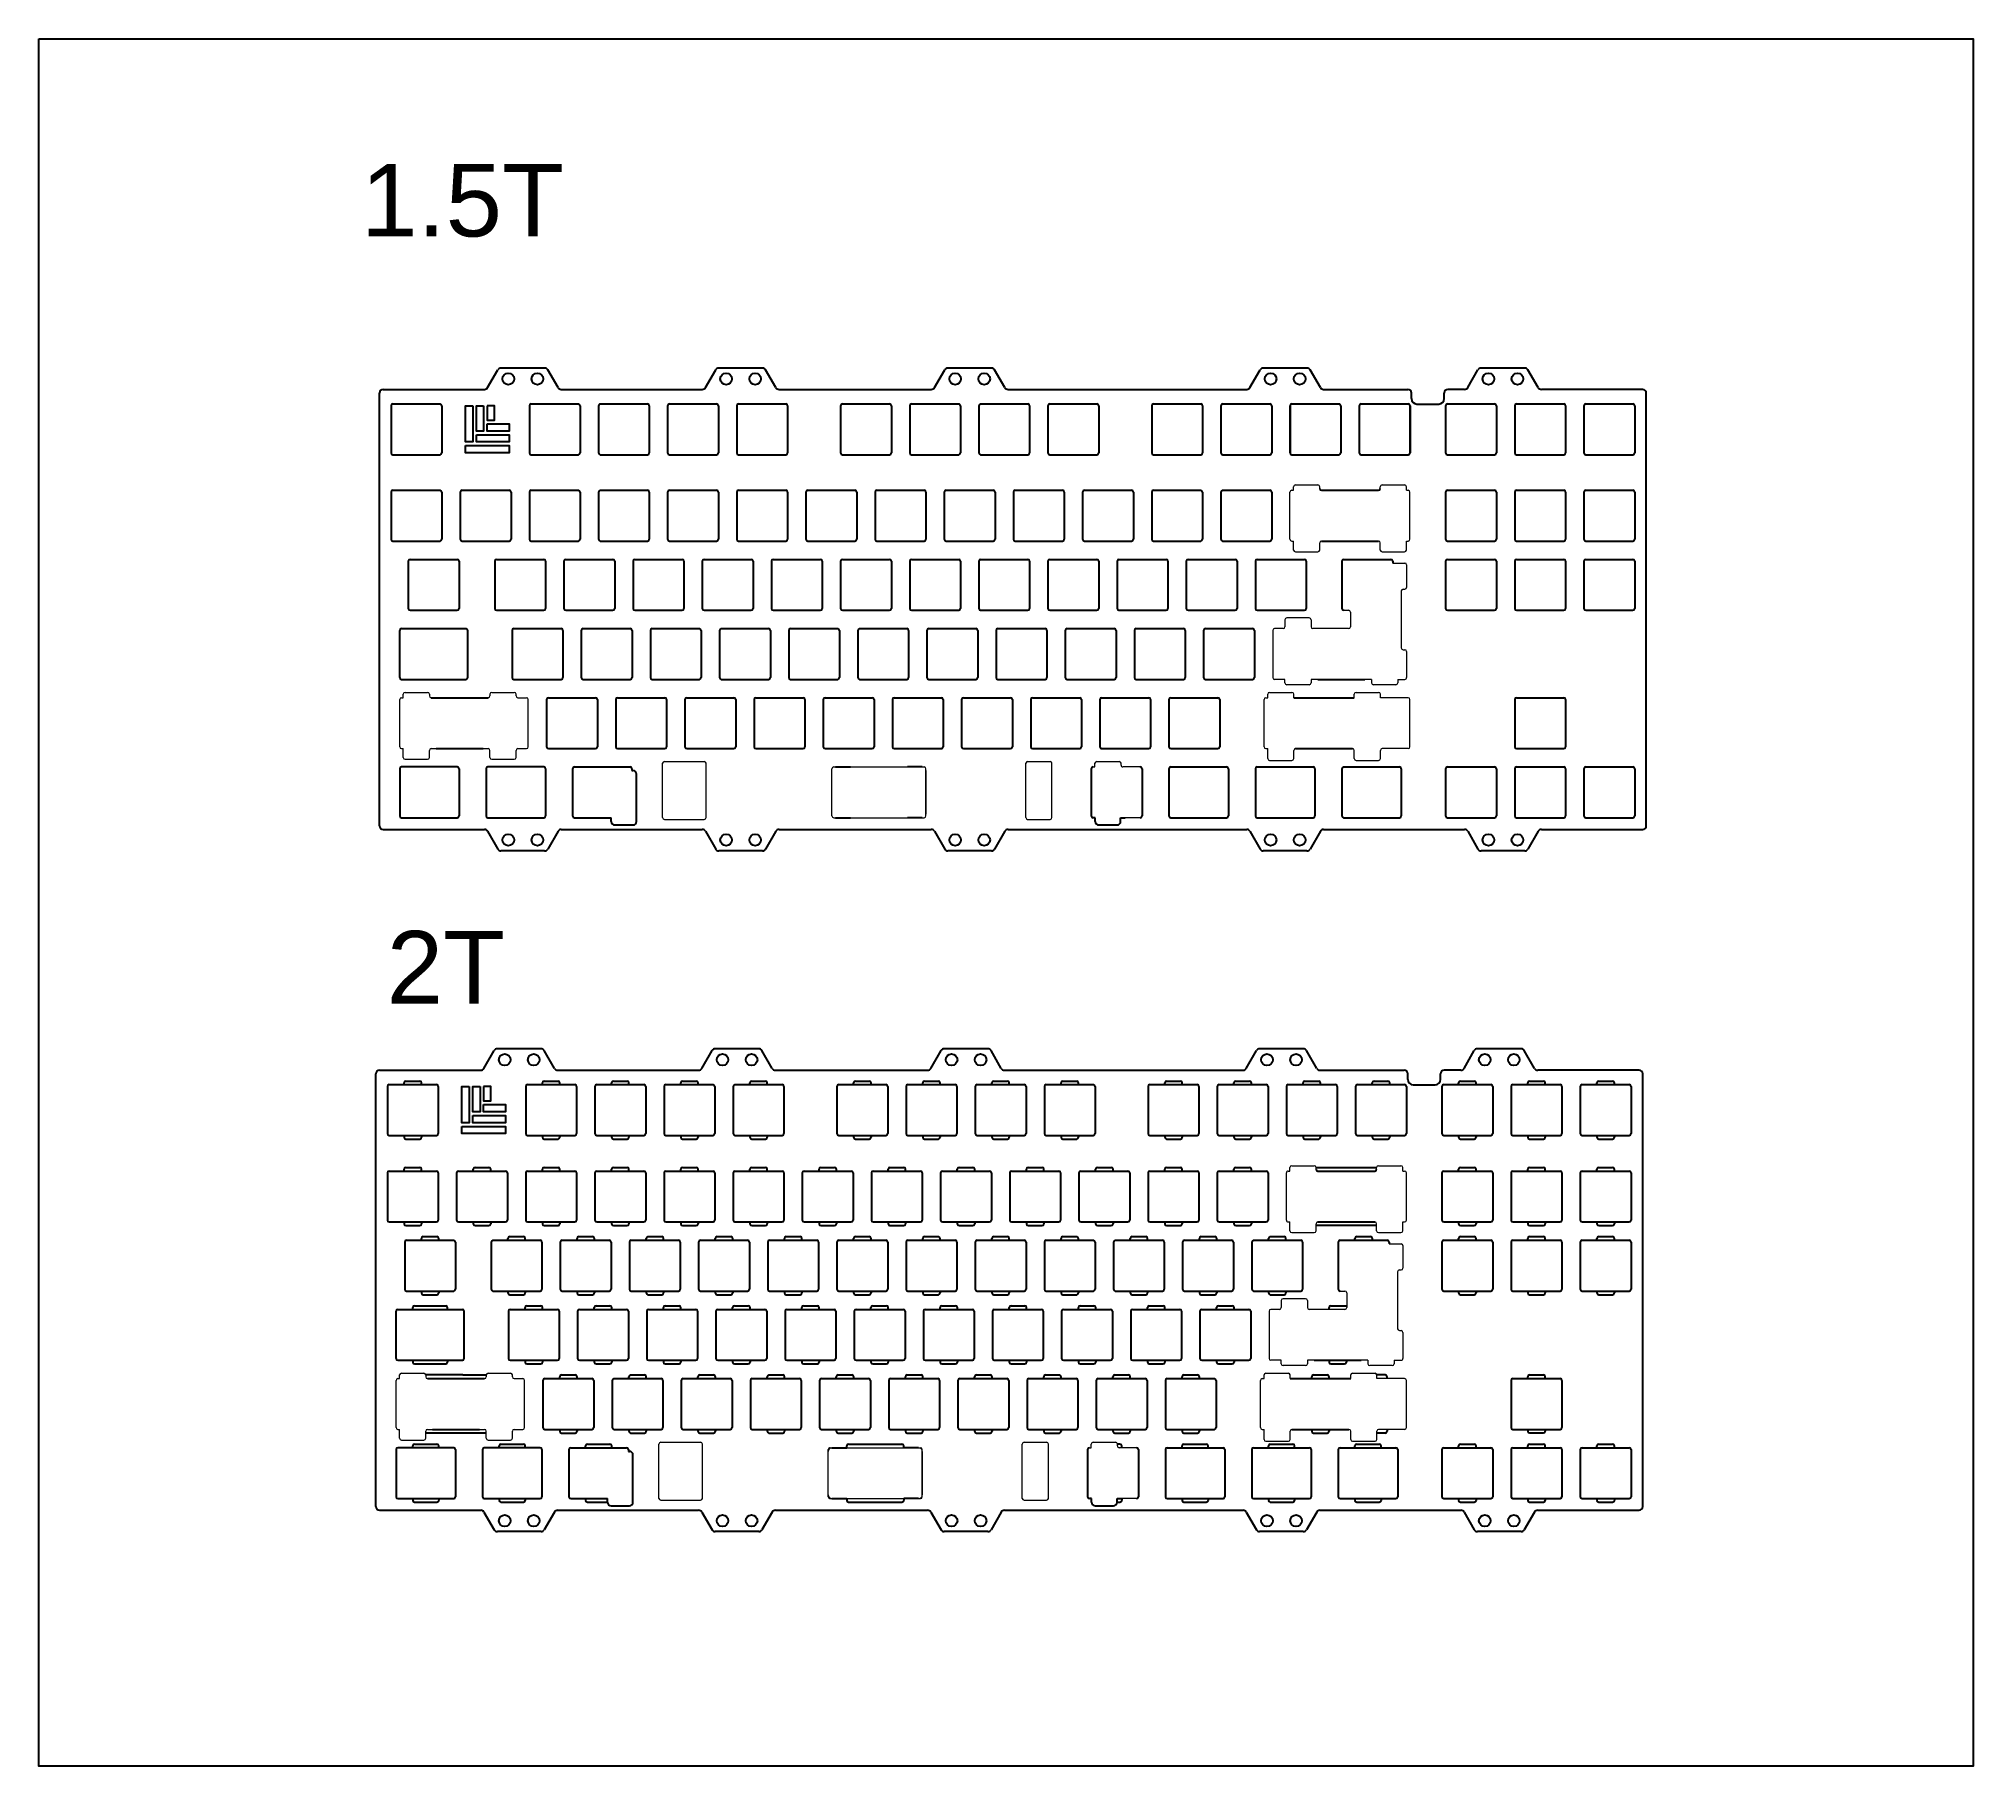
# Model space of a CAD drawing. Header units: millimetres. Extents: x 2604 to 3137, y 1244 to 1720.
import ezdxf

# ---------------------------------------------------------------- set-up
doc = ezdxf.new("R2010")
doc.units = ezdxf.units.MM
doc.layers.add('HOLE', color=10, linetype='Continuous')
doc.layers.add('Layer 1', color=7, linetype='Continuous')
doc.styles.get("Standard").update_dxf_attribs({"font": 'arial.ttf'})

msp = doc.modelspace()

# ---------------------------------------------------------------- texts
at = {"char_height": 20, "attachment_point": 1}
for s, insert in [('1.5T', (2692.4, 1685.48)), ('2T', (2699.47, 1474.17))]:
    msp.add_mtext_dynamic_manual_height_columns(s, width=95.2091, gutter_width=12.5, heights=[0], dxfattribs=dict(at, insert=insert))

# ---------------------------------------------------------------- linework, layer by layer
for p, q in [((2727.26, 1623.84), (2730.09, 1628.74)), ((2742.98, 1629.24), (2730.95, 1629.24)), ((2746.68, 1623.84), (2743.85, 1628.74)), ((2787.26, 1623.84), (2790.09, 1628.74)), ((2802.98, 1629.24), (2790.95, 1629.24)), ((2806.68, 1623.84), (2803.85, 1628.74)), ((2850.36, 1623.84), (2853.19, 1628.74)), ((2866.08, 1629.24), (2854.05, 1629.24)), ((2869.78, 1623.84), (2866.95, 1628.74)), ((2937.26, 1623.84), (2940.09, 1628.74)), ((2952.98, 1629.24), (2940.95, 1629.24)), ((2956.68, 1623.84), (2953.85, 1628.74)), ((2997.26, 1623.84), (3000.09, 1628.74)), ((3012.98, 1629.24), (3000.95, 1629.24)), ((3016.68, 1623.84), (3013.85, 1628.74)), ((2697.47, 1503.14), (2697.47, 1622.34)), ((2698.47, 1623.34), (2726.39, 1623.34)), ((2747.55, 1623.34), (2786.39, 1623.34)), ((2807.55, 1623.34), (2849.49, 1623.34)), ((2870.64, 1623.34), (2936.39, 1623.34)), ((2957.55, 1623.34), (2980.77, 1623.34)), ((2981.77, 1620.82), (2981.77, 1622.36)), ((2990.77, 1620.82), (2990.77, 1622.34)), ((2996.39, 1623.34), (2991.77, 1623.34)), ((3045.47, 1623.34), (3017.55, 1623.34)), ((3046.47, 1503.14), (3046.47, 1622.34)), ((2700.66, 1618.87), (2700.66, 1605.87)), ((2701.16, 1619.37), (2714.16, 1619.37)), ((2714.66, 1618.87), (2714.66, 1605.87)), ((2738.76, 1618.87), (2738.76, 1605.87)), ((2739.26, 1619.37), (2752.26, 1619.37)), ((2752.76, 1618.87), (2752.76, 1605.87)), ((2757.81, 1618.87), (2757.81, 1605.87)), ((2758.31, 1619.37), (2771.31, 1619.37)), ((2771.81, 1618.87), (2771.81, 1605.87)), ((2776.86, 1618.87), (2776.86, 1605.87)), ((2777.36, 1619.37), (2790.36, 1619.37)), ((2790.86, 1618.87), (2790.86, 1605.87)), ((2795.91, 1618.87), (2795.91, 1605.87)), ((2796.41, 1619.37), (2809.41, 1619.37)), ((2809.91, 1618.87), (2809.91, 1605.87)), ((2824.49, 1618.87), (2824.49, 1605.87)), ((2824.99, 1619.37), (2837.99, 1619.37)), ((2838.49, 1618.87), (2838.49, 1605.87)), ((2843.54, 1618.87), (2843.54, 1605.87)), ((2844.04, 1619.37), (2857.04, 1619.37)), ((2857.54, 1618.87), (2857.54, 1605.87)), ((2862.59, 1618.87), (2862.59, 1605.87)), ((2863.09, 1619.37), (2876.09, 1619.37)), ((2876.59, 1618.87), (2876.59, 1605.87)), ((2881.64, 1618.87), (2881.64, 1605.87)), ((2882.14, 1619.37), (2895.14, 1619.37)), ((2895.64, 1618.87), (2895.64, 1605.87)), ((2910.22, 1618.87), (2910.22, 1605.87)), ((2910.72, 1619.37), (2923.72, 1619.37)), ((2924.22, 1618.87), (2924.22, 1605.87)), ((2929.27, 1618.87), (2929.27, 1605.87)), ((2929.77, 1619.37), (2942.77, 1619.37)), ((2943.27, 1618.87), (2943.27, 1605.87)), ((2948.32, 1618.87), (2948.32, 1605.87)), ((2948.82, 1619.37), (2961.82, 1619.37)), ((2962.32, 1618.87), (2962.32, 1605.87)), ((2967.37, 1618.87), (2967.37, 1605.87)), ((2967.87, 1619.37), (2980.87, 1619.37)), ((2981.37, 1618.87), (2981.37, 1605.87)), ((2983.27, 1619.32), (2989.27, 1619.32)), ((2991.17, 1618.87), (2991.17, 1605.87)), ((2991.67, 1619.37), (3004.67, 1619.37)), ((3005.17, 1618.87), (3005.17, 1605.87)), ((3010.22, 1618.87), (3010.22, 1605.87)), ((3010.72, 1619.37), (3023.72, 1619.37)), ((3024.22, 1618.87), (3024.22, 1605.87)), ((3029.27, 1618.87), (3029.27, 1605.87)), ((3029.77, 1619.37), (3042.77, 1619.37)), ((3043.27, 1618.87), (3043.27, 1605.87)), ((2701.16, 1605.37), (2714.16, 1605.37)), ((2739.26, 1605.37), (2752.26, 1605.37)), ((2758.31, 1605.37), (2771.31, 1605.37)), ((2777.36, 1605.37), (2790.36, 1605.37)), ((2796.41, 1605.37), (2809.41, 1605.37)), ((2824.99, 1605.37), (2837.99, 1605.37)), ((2844.04, 1605.37), (2857.04, 1605.37)), ((2863.09, 1605.37), (2876.09, 1605.37)), ((2882.14, 1605.37), (2895.14, 1605.37)), ((2910.72, 1605.37), (2923.72, 1605.37)), ((2929.77, 1605.37), (2942.77, 1605.37)), ((2948.82, 1605.37), (2961.82, 1605.37)), ((2967.87, 1605.37), (2980.87, 1605.37)), ((2991.67, 1605.37), (3004.67, 1605.37)), ((3010.72, 1605.37), (3023.72, 1605.37)), ((3029.77, 1605.37), (3042.77, 1605.37)), ((2700.66, 1595.06), (2700.66, 1582.06)), ((2701.16, 1595.56), (2714.16, 1595.56)), ((2714.66, 1595.06), (2714.66, 1582.06)), ((2719.71, 1595.06), (2719.71, 1582.06)), ((2720.21, 1595.56), (2733.21, 1595.56)), ((2733.71, 1595.06), (2733.71, 1582.06)), ((2738.76, 1595.06), (2738.76, 1582.06)), ((2739.26, 1595.56), (2752.26, 1595.56)), ((2752.76, 1595.06), (2752.76, 1582.06)), ((2757.81, 1595.06), (2757.81, 1582.06)), ((2758.31, 1595.56), (2771.31, 1595.56)), ((2771.81, 1595.06), (2771.81, 1582.06)), ((2776.86, 1595.06), (2776.86, 1582.06)), ((2777.36, 1595.56), (2790.36, 1595.56)), ((2790.86, 1595.06), (2790.86, 1582.06)), ((2795.91, 1595.06), (2795.91, 1582.06)), ((2796.41, 1595.56), (2809.41, 1595.56)), ((2809.91, 1595.06), (2809.91, 1582.06)), ((2814.96, 1595.06), (2814.96, 1582.06)), ((2815.46, 1595.56), (2828.46, 1595.56)), ((2828.96, 1595.06), (2828.96, 1582.06)), ((2834.01, 1595.06), (2834.01, 1582.06)), ((2834.51, 1595.56), (2847.51, 1595.56)), ((2848.01, 1595.06), (2848.01, 1582.06)), ((2853.06, 1595.06), (2853.06, 1582.06)), ((2853.56, 1595.56), (2866.56, 1595.56)), ((2867.06, 1595.06), (2867.06, 1582.06)), ((2872.11, 1595.06), (2872.11, 1582.06)), ((2872.61, 1595.56), (2885.61, 1595.56)), ((2886.11, 1595.06), (2886.11, 1582.06)), ((2891.16, 1595.06), (2891.16, 1582.06)), ((2891.66, 1595.56), (2904.66, 1595.56)), ((2905.16, 1595.06), (2905.16, 1582.06)), ((2910.21, 1595.06), (2910.21, 1582.06)), ((2910.71, 1595.56), (2923.71, 1595.56)), ((2924.21, 1595.06), (2924.21, 1582.06)), ((2929.26, 1595.06), (2929.26, 1582.06)), ((2929.76, 1595.56), (2942.76, 1595.56)), ((2943.26, 1595.06), (2943.26, 1582.06)), ((2957, 1595.56), (2972.67, 1595.56)), ((2991.17, 1595.06), (2991.17, 1582.06)), ((2991.67, 1595.56), (3004.67, 1595.56)), ((3005.17, 1595.06), (3005.17, 1582.06)), ((3010.22, 1595.06), (3010.22, 1582.06)), ((3010.72, 1595.56), (3023.72, 1595.56)), ((3024.22, 1595.06), (3024.22, 1582.06)), ((3029.27, 1595.06), (3029.27, 1582.06)), ((3029.77, 1595.56), (3042.77, 1595.56)), ((3043.27, 1595.06), (3043.27, 1582.06)), ((2701.16, 1581.56), (2714.16, 1581.56)), ((2720.21, 1581.56), (2733.21, 1581.56)), ((2739.26, 1581.56), (2752.26, 1581.56)), ((2758.31, 1581.56), (2771.31, 1581.56)), ((2777.36, 1581.56), (2790.36, 1581.56)), ((2796.41, 1581.56), (2809.41, 1581.56)), ((2815.46, 1581.56), (2828.46, 1581.56)), ((2834.51, 1581.56), (2847.51, 1581.56)), ((2853.56, 1581.56), (2866.56, 1581.56)), ((2872.61, 1581.56), (2885.61, 1581.56)), ((2891.66, 1581.56), (2904.66, 1581.56)), ((2910.71, 1581.56), (2923.71, 1581.56)), ((2929.76, 1581.56), (2942.76, 1581.56)), ((2957, 1581.56), (2972.67, 1581.56)), ((2991.67, 1581.56), (3004.67, 1581.56)), ((3010.72, 1581.56), (3023.72, 1581.56)), ((3029.77, 1581.56), (3042.77, 1581.56)), ((2705.42, 1576.01), (2705.42, 1563.01)), ((2705.92, 1576.51), (2718.92, 1576.51)), ((2719.42, 1576.01), (2719.42, 1563.01)), ((2729.24, 1576.01), (2729.24, 1563.01)), ((2729.74, 1576.51), (2742.74, 1576.51)), ((2743.24, 1576.01), (2743.24, 1563.01)), ((2748.29, 1576.01), (2748.29, 1563.01)), ((2748.79, 1576.51), (2761.79, 1576.51)), ((2762.29, 1576.01), (2762.29, 1563.01)), ((2767.34, 1576.01), (2767.34, 1563.01)), ((2767.84, 1576.51), (2780.84, 1576.51)), ((2781.34, 1576.01), (2781.34, 1563.01)), ((2786.39, 1576.01), (2786.39, 1563.01)), ((2786.89, 1576.51), (2799.89, 1576.51)), ((2800.39, 1576.01), (2800.39, 1563.01)), ((2805.44, 1576.01), (2805.44, 1563.01)), ((2805.94, 1576.51), (2818.94, 1576.51)), ((2819.44, 1576.01), (2819.44, 1563.01)), ((2824.49, 1576.01), (2824.49, 1563.01)), ((2824.99, 1576.51), (2837.99, 1576.51)), ((2838.49, 1576.01), (2838.49, 1563.01)), ((2843.54, 1576.01), (2843.54, 1563.01)), ((2844.04, 1576.51), (2857.04, 1576.51)), ((2857.54, 1576.01), (2857.54, 1563.01)), ((2862.59, 1576.01), (2862.59, 1563.01)), ((2863.09, 1576.51), (2876.09, 1576.51)), ((2876.59, 1576.01), (2876.59, 1563.01)), ((2881.64, 1576.01), (2881.64, 1563.01)), ((2882.14, 1576.51), (2895.14, 1576.51)), ((2895.64, 1576.01), (2895.64, 1563.01)), ((2900.69, 1576.01), (2900.69, 1563.01)), ((2901.19, 1576.51), (2914.19, 1576.51)), ((2914.69, 1576.01), (2914.69, 1563.01)), ((2919.74, 1576.01), (2919.74, 1563.01)), ((2920.24, 1576.51), (2933.24, 1576.51)), ((2933.74, 1576.01), (2933.74, 1563.01)), ((2938.79, 1576.01), (2938.79, 1563.01)), ((2939.29, 1576.51), (2952.29, 1576.51)), ((2952.79, 1576.01), (2952.79, 1563.01)), ((2962.6, 1576.01), (2962.6, 1563.01)), ((2963.1, 1576.51), (2976.1, 1576.51)), ((2976.6, 1576.01), (2976.6, 1575.52)), ((2991.17, 1576.01), (2991.17, 1563.01)), ((2991.67, 1576.51), (3004.67, 1576.51)), ((3005.17, 1576.01), (3005.17, 1563.01)), ((3010.22, 1576.01), (3010.22, 1563.01)), ((3010.72, 1576.51), (3023.72, 1576.51)), ((3024.22, 1576.01), (3024.22, 1563.01)), ((3029.27, 1576.01), (3029.27, 1563.01)), ((3029.77, 1576.51), (3042.77, 1576.51)), ((3043.27, 1576.01), (3043.27, 1563.01)), ((2705.92, 1562.51), (2718.92, 1562.51)), ((2729.74, 1562.51), (2742.74, 1562.51)), ((2748.79, 1562.51), (2761.79, 1562.51)), ((2767.84, 1562.51), (2780.84, 1562.51)), ((2786.89, 1562.51), (2799.89, 1562.51)), ((2805.94, 1562.51), (2818.94, 1562.51)), ((2824.99, 1562.51), (2837.99, 1562.51)), ((2844.04, 1562.51), (2857.04, 1562.51)), ((2863.09, 1562.51), (2876.09, 1562.51)), ((2882.14, 1562.51), (2895.14, 1562.51)), ((2901.19, 1562.51), (2914.19, 1562.51)), ((2920.24, 1562.51), (2933.24, 1562.51)), ((2939.29, 1562.51), (2952.29, 1562.51)), ((2991.67, 1562.51), (3004.67, 1562.51)), ((3010.72, 1562.51), (3023.72, 1562.51)), ((3029.77, 1562.51), (3042.77, 1562.51)), ((2703.04, 1543.96), (2703.04, 1556.96)), ((2703.54, 1557.46), (2721.31, 1557.46)), ((2721.81, 1543.96), (2721.81, 1556.96)), ((2734, 1556.96), (2734, 1543.96)), ((2734.5, 1557.46), (2747.5, 1557.46)), ((2748, 1556.96), (2748, 1543.96)), ((2753.05, 1556.96), (2753.05, 1543.96)), ((2753.55, 1557.46), (2766.55, 1557.46)), ((2767.05, 1556.96), (2767.05, 1543.96)), ((2772.1, 1556.96), (2772.1, 1543.96)), ((2772.6, 1557.46), (2785.6, 1557.46)), ((2786.1, 1556.96), (2786.1, 1543.96)), ((2791.15, 1556.96), (2791.15, 1543.96)), ((2791.65, 1557.46), (2804.65, 1557.46)), ((2805.15, 1556.96), (2805.15, 1543.96)), ((2810.2, 1556.96), (2810.2, 1543.96)), ((2810.7, 1557.46), (2823.7, 1557.46)), ((2824.2, 1556.96), (2824.2, 1543.96)), ((2829.25, 1556.96), (2829.25, 1543.96)), ((2829.75, 1557.46), (2842.75, 1557.46)), ((2843.25, 1556.96), (2843.25, 1543.96)), ((2848.3, 1556.96), (2848.3, 1543.96)), ((2848.8, 1557.46), (2861.8, 1557.46)), ((2862.3, 1556.96), (2862.3, 1543.96)), ((2867.35, 1556.96), (2867.35, 1543.96)), ((2867.85, 1557.46), (2880.85, 1557.46)), ((2881.35, 1556.96), (2881.35, 1543.96)), ((2886.4, 1556.96), (2886.4, 1543.96)), ((2886.9, 1557.46), (2899.9, 1557.46)), ((2900.4, 1556.96), (2900.4, 1543.96)), ((2905.45, 1556.96), (2905.45, 1543.96)), ((2905.95, 1557.46), (2918.95, 1557.46)), ((2919.45, 1556.96), (2919.45, 1543.96)), ((2924.5, 1556.96), (2924.5, 1543.96)), ((2925, 1557.46), (2938, 1557.46)), ((2938.5, 1556.96), (2938.5, 1543.96)), ((2703.54, 1543.46), (2721.31, 1543.46)), ((2734.5, 1543.46), (2747.5, 1543.46)), ((2753.55, 1543.46), (2766.55, 1543.46)), ((2772.6, 1543.46), (2785.6, 1543.46)), ((2791.65, 1543.46), (2804.65, 1543.46)), ((2810.7, 1543.46), (2823.7, 1543.46)), ((2829.75, 1543.46), (2842.75, 1543.46)), ((2848.8, 1543.46), (2861.8, 1543.46)), ((2867.85, 1543.46), (2880.85, 1543.46)), ((2886.9, 1543.46), (2899.9, 1543.46)), ((2905.95, 1543.46), (2918.95, 1543.46)), ((2925, 1543.46), (2938, 1543.46)), ((2955.96, 1543.46), (2968.96, 1543.46)), ((2711.73, 1538.41), (2727.41, 1538.41)), ((2743.52, 1537.91), (2743.52, 1524.91)), ((2744.02, 1538.41), (2757.02, 1538.41)), ((2757.52, 1537.91), (2757.52, 1524.91)), ((2762.57, 1537.91), (2762.57, 1524.91)), ((2763.07, 1538.41), (2776.07, 1538.41)), ((2776.57, 1537.91), (2776.57, 1524.91)), ((2781.62, 1537.91), (2781.62, 1524.91)), ((2782.12, 1538.41), (2795.12, 1538.41)), ((2795.62, 1537.91), (2795.62, 1524.91)), ((2800.67, 1537.91), (2800.67, 1524.91)), ((2801.17, 1538.41), (2814.17, 1538.41)), ((2814.67, 1537.91), (2814.67, 1524.91)), ((2819.72, 1537.91), (2819.72, 1524.91)), ((2820.22, 1538.41), (2833.22, 1538.41)), ((2833.72, 1537.91), (2833.72, 1524.91)), ((2838.77, 1537.91), (2838.77, 1524.91)), ((2839.27, 1538.41), (2852.27, 1538.41)), ((2852.77, 1537.91), (2852.77, 1524.91)), ((2857.82, 1537.91), (2857.82, 1524.91)), ((2858.32, 1538.41), (2871.32, 1538.41)), ((2871.82, 1537.91), (2871.82, 1524.91)), ((2876.87, 1537.91), (2876.87, 1524.91)), ((2877.37, 1538.41), (2890.37, 1538.41)), ((2890.87, 1537.91), (2890.87, 1524.91)), ((2895.92, 1537.91), (2895.92, 1524.91)), ((2896.42, 1538.41), (2909.42, 1538.41)), ((2909.92, 1537.91), (2909.92, 1524.91)), ((2914.97, 1537.91), (2914.97, 1524.91)), ((2915.47, 1538.41), (2928.47, 1538.41)), ((2928.97, 1537.91), (2928.97, 1524.91)), ((2949.36, 1538.41), (2966.03, 1538.41)), ((3010.22, 1537.91), (3010.22, 1524.91)), ((3010.72, 1538.41), (3023.72, 1538.41)), ((3024.22, 1537.91), (3024.22, 1524.91)), ((2713.07, 1524.41), (2726.07, 1524.41)), ((2744.02, 1524.41), (2757.02, 1524.41)), ((2763.07, 1524.41), (2776.07, 1524.41)), ((2782.12, 1524.41), (2795.12, 1524.41)), ((2801.17, 1524.41), (2814.17, 1524.41)), ((2820.22, 1524.41), (2833.22, 1524.41)), ((2839.27, 1524.41), (2852.27, 1524.41)), ((2858.32, 1524.41), (2871.32, 1524.41)), ((2877.37, 1524.41), (2890.37, 1524.41)), ((2896.42, 1524.41), (2909.42, 1524.41)), ((2915.47, 1524.41), (2928.47, 1524.41)), ((2949.86, 1524.41), (2965.53, 1524.41)), ((3010.72, 1524.41), (3023.72, 1524.41)), ((2718.92, 1519.36), (2703.54, 1519.36)), ((2742.73, 1519.36), (2727.35, 1519.36)), ((2751.16, 1519.36), (2766.54, 1519.36)), ((2823.11, 1519.36), (2827.21, 1519.36)), ((2847.01, 1519.36), (2842.91, 1519.36)), ((2915.47, 1519.36), (2930.86, 1519.36)), ((2939.28, 1519.36), (2954.67, 1519.36)), ((2963.09, 1519.36), (2978.48, 1519.36)), ((2991.67, 1519.36), (3004.67, 1519.36)), ((3010.72, 1519.36), (3023.72, 1519.36)), ((3029.77, 1519.36), (3042.77, 1519.36)), ((2703.04, 1518.86), (2703.04, 1505.86)), ((2719.42, 1518.86), (2719.42, 1505.86)), ((2726.85, 1518.86), (2726.85, 1505.86)), ((2743.23, 1518.86), (2743.23, 1505.86)), ((2750.66, 1518.86), (2750.66, 1505.86)), ((2767.04, 1518.86), (2767.04, 1518.36)), ((2767.04, 1518.36), (2767.31, 1518.36)), ((2768.31, 1504.36), (2768.31, 1517.36)), ((2893.54, 1518.86), (2893.54, 1505.86)), ((2907.54, 1518.86), (2907.54, 1505.86)), ((2914.97, 1518.86), (2914.97, 1505.86)), ((2931.36, 1518.86), (2931.36, 1505.86)), ((2938.78, 1518.86), (2938.78, 1505.86)), ((2955.17, 1518.86), (2955.17, 1505.86)), ((2962.59, 1518.86), (2962.59, 1505.86)), ((2978.98, 1518.86), (2978.98, 1505.86)), ((2991.17, 1518.86), (2991.17, 1505.86)), ((3005.17, 1518.86), (3005.17, 1505.86)), ((3010.22, 1518.86), (3010.22, 1505.86)), ((3024.22, 1518.86), (3024.22, 1505.86)), ((3029.27, 1518.86), (3029.27, 1505.86)), ((3043.27, 1518.86), (3043.27, 1505.86)), ((2703.54, 1505.36), (2718.92, 1505.36)), ((2727.35, 1505.36), (2742.73, 1505.36)), ((2751.16, 1505.36), (2761.31, 1505.36)), ((2761.31, 1504.36), (2761.31, 1505.36)), ((2762.31, 1503.36), (2767.31, 1503.36)), ((2823.11, 1505.36), (2827.21, 1505.36)), ((2847.01, 1505.36), (2842.91, 1505.36)), ((2894.66, 1505.36), (2894.04, 1505.36)), ((2894.66, 1505.36), (2894.66, 1505.36)), ((2894.66, 1504.36), (2894.66, 1505.36)), ((2895.66, 1503.36), (2900.66, 1503.36)), ((2901.66, 1505.36), (2901.66, 1505.36)), ((2901.66, 1504.36), (2901.66, 1505.36)), ((2901.66, 1505.36), (2902.94, 1505.36)), ((2915.47, 1505.36), (2930.86, 1505.36)), ((2939.28, 1505.36), (2954.67, 1505.36)), ((2963.09, 1505.36), (2978.48, 1505.36)), ((2991.67, 1505.36), (3004.67, 1505.36)), ((3010.72, 1505.36), (3023.72, 1505.36)), ((3029.77, 1505.36), (3042.77, 1505.36)), ((2698.47, 1502.14), (2726.39, 1502.14)), ((2727.26, 1501.64), (2730.09, 1496.74)), ((2746.68, 1501.64), (2743.85, 1496.74)), ((2747.55, 1502.14), (2786.39, 1502.14)), ((2787.26, 1501.64), (2790.09, 1496.74)), ((2806.68, 1501.64), (2803.85, 1496.74)), ((2807.55, 1502.14), (2849.49, 1502.14)), ((2850.36, 1501.64), (2853.19, 1496.74)), ((2869.78, 1501.64), (2866.95, 1496.74)), ((2870.64, 1502.14), (2936.39, 1502.14)), ((2937.26, 1501.64), (2940.09, 1496.74)), ((2956.68, 1501.64), (2953.85, 1496.74)), ((2957.55, 1502.14), (2996.39, 1502.14)), ((2997.26, 1501.64), (3000.09, 1496.74)), ((3016.68, 1501.64), (3013.85, 1496.74)), ((3017.55, 1502.14), (3045.47, 1502.14)), ((2742.98, 1496.24), (2730.95, 1496.24)), ((2802.98, 1496.24), (2790.95, 1496.24)), ((2866.08, 1496.24), (2854.05, 1496.24)), ((2952.98, 1496.24), (2940.95, 1496.24)), ((3012.98, 1496.24), (3000.95, 1496.24)), ((2726.26, 1436.3), (2729.09, 1441.2)), ((2741.98, 1441.7), (2729.95, 1441.7)), ((2745.68, 1436.3), (2742.85, 1441.2)), ((2786.26, 1436.3), (2789.09, 1441.2)), ((2801.98, 1441.7), (2789.95, 1441.7)), ((2805.68, 1436.3), (2802.85, 1441.2)), ((2849.36, 1436.3), (2852.19, 1441.2)), ((2865.08, 1441.7), (2853.05, 1441.7)), ((2868.78, 1436.3), (2865.95, 1441.2)), ((2936.26, 1436.3), (2939.09, 1441.2)), ((2951.98, 1441.7), (2939.95, 1441.7)), ((2955.68, 1436.3), (2952.85, 1441.2)), ((2996.26, 1436.3), (2999.09, 1441.2)), ((3011.98, 1441.7), (2999.95, 1441.7)), ((3015.68, 1436.3), (3012.85, 1441.2)), ((2696.47, 1315.6), (2696.47, 1434.8)), ((2697.47, 1435.8), (2725.39, 1435.8)), ((2746.55, 1435.8), (2785.39, 1435.8)), ((2806.55, 1435.8), (2848.49, 1435.8)), ((2869.64, 1435.8), (2935.39, 1435.8)), ((2956.55, 1435.8), (2979.77, 1435.8)), ((2980.77, 1433.28), (2980.77, 1434.82)), ((2989.77, 1433.28), (2989.77, 1434.8)), ((2995.39, 1435.8), (2990.77, 1435.8)), ((3044.47, 1435.8), (3016.55, 1435.8)), ((3045.47, 1315.6), (3045.47, 1434.8)), ((2699.66, 1431.33), (2699.66, 1418.33)), ((2700.16, 1431.83), (2713.16, 1431.83)), ((2704.26, 1431.83), (2704.26, 1432.33)), ((2704.76, 1432.83), (2708.56, 1432.83)), ((2709.06, 1431.83), (2709.06, 1432.33)), ((2713.66, 1431.33), (2713.66, 1418.33)), ((2737.76, 1431.33), (2737.76, 1418.33)), ((2738.26, 1431.83), (2751.26, 1431.83)), ((2742.36, 1431.83), (2742.36, 1432.33)), ((2742.86, 1432.83), (2746.66, 1432.83)), ((2747.16, 1431.83), (2747.16, 1432.33)), ((2751.76, 1431.33), (2751.76, 1418.33)), ((2756.81, 1431.33), (2756.81, 1418.33)), ((2757.31, 1431.83), (2770.31, 1431.83)), ((2761.41, 1431.83), (2761.41, 1432.33)), ((2761.91, 1432.83), (2765.71, 1432.83)), ((2766.21, 1431.83), (2766.21, 1432.33)), ((2770.81, 1431.33), (2770.81, 1418.33)), ((2775.86, 1431.33), (2775.86, 1418.33)), ((2776.36, 1431.83), (2789.36, 1431.83)), ((2780.46, 1431.83), (2780.46, 1432.33)), ((2780.96, 1432.83), (2784.76, 1432.83)), ((2785.26, 1431.83), (2785.26, 1432.33)), ((2789.86, 1431.33), (2789.86, 1418.33)), ((2794.91, 1431.33), (2794.91, 1418.33)), ((2795.41, 1431.83), (2808.41, 1431.83)), ((2799.51, 1431.83), (2799.51, 1432.33)), ((2800.01, 1432.83), (2803.81, 1432.83)), ((2804.31, 1431.83), (2804.31, 1432.33)), ((2808.91, 1431.33), (2808.91, 1418.33)), ((2823.49, 1431.33), (2823.49, 1418.33)), ((2823.99, 1431.83), (2836.99, 1431.83)), ((2828.09, 1431.83), (2828.09, 1432.33)), ((2828.59, 1432.83), (2832.39, 1432.83)), ((2832.89, 1431.83), (2832.89, 1432.33)), ((2837.49, 1431.33), (2837.49, 1418.33)), ((2842.54, 1431.33), (2842.54, 1418.33)), ((2843.04, 1431.83), (2856.04, 1431.83)), ((2847.14, 1431.83), (2847.14, 1432.33)), ((2847.64, 1432.83), (2851.44, 1432.83)), ((2851.94, 1431.83), (2851.94, 1432.33)), ((2856.54, 1431.33), (2856.54, 1418.33)), ((2861.59, 1431.33), (2861.59, 1418.33)), ((2862.09, 1431.83), (2875.09, 1431.83)), ((2866.19, 1431.83), (2866.19, 1432.33)), ((2866.69, 1432.83), (2870.49, 1432.83)), ((2870.99, 1431.83), (2870.99, 1432.33)), ((2875.59, 1431.33), (2875.59, 1418.33)), ((2880.64, 1431.33), (2880.64, 1418.33)), ((2881.14, 1431.83), (2894.14, 1431.83)), ((2885.24, 1431.83), (2885.24, 1432.33)), ((2885.74, 1432.83), (2889.54, 1432.83)), ((2890.04, 1431.83), (2890.04, 1432.33)), ((2894.64, 1431.33), (2894.64, 1418.33)), ((2909.22, 1431.33), (2909.22, 1418.33)), ((2909.72, 1431.83), (2922.72, 1431.83)), ((2913.82, 1431.83), (2913.82, 1432.33)), ((2914.32, 1432.83), (2918.12, 1432.83)), ((2918.62, 1431.83), (2918.62, 1432.33)), ((2923.22, 1431.33), (2923.22, 1418.33)), ((2928.27, 1431.33), (2928.27, 1418.33)), ((2928.77, 1431.83), (2941.77, 1431.83)), ((2932.87, 1431.83), (2932.87, 1432.33)), ((2933.37, 1432.83), (2937.17, 1432.83)), ((2937.67, 1431.83), (2937.67, 1432.33)), ((2942.27, 1431.33), (2942.27, 1418.33)), ((2947.32, 1431.33), (2947.32, 1418.33)), ((2947.82, 1431.83), (2960.82, 1431.83)), ((2951.92, 1431.83), (2951.92, 1432.33)), ((2952.42, 1432.83), (2956.22, 1432.83)), ((2956.72, 1431.83), (2956.72, 1432.33)), ((2961.32, 1431.33), (2961.32, 1418.33)), ((2966.37, 1431.33), (2966.37, 1418.33)), ((2966.87, 1431.83), (2979.87, 1431.83)), ((2970.97, 1431.83), (2970.97, 1432.33)), ((2971.47, 1432.83), (2975.27, 1432.83)), ((2975.77, 1431.83), (2975.77, 1432.33)), ((2980.37, 1431.33), (2980.37, 1418.33)), ((2982.27, 1431.78), (2988.27, 1431.78)), ((2990.17, 1431.33), (2990.17, 1418.33)), ((2990.67, 1431.83), (3003.67, 1431.83)), ((2994.77, 1431.83), (2994.77, 1432.33)), ((2995.27, 1432.83), (2999.07, 1432.83)), ((2999.57, 1431.83), (2999.57, 1432.33)), ((3004.17, 1431.33), (3004.17, 1418.33)), ((3009.22, 1431.33), (3009.22, 1418.33)), ((3009.72, 1431.83), (3022.72, 1431.83)), ((3013.82, 1431.83), (3013.82, 1432.33)), ((3014.32, 1432.83), (3018.12, 1432.83)), ((3018.62, 1431.83), (3018.62, 1432.33)), ((3023.22, 1431.33), (3023.22, 1418.33)), ((3028.27, 1431.33), (3028.27, 1418.33)), ((3028.77, 1431.83), (3041.77, 1431.83)), ((3032.87, 1431.83), (3032.87, 1432.33)), ((3033.37, 1432.83), (3037.17, 1432.83)), ((3037.67, 1431.83), (3037.67, 1432.33)), ((3042.27, 1431.33), (3042.27, 1418.33)), ((2700.16, 1417.83), (2713.16, 1417.83)), ((2704.26, 1417.83), (2704.26, 1417.33)), ((2709.06, 1417.83), (2709.06, 1417.33)), ((2738.26, 1417.83), (2751.26, 1417.83)), ((2742.36, 1417.83), (2742.36, 1417.33)), ((2747.16, 1417.83), (2747.16, 1417.33)), ((2757.31, 1417.83), (2770.31, 1417.83)), ((2761.41, 1417.83), (2761.41, 1417.33)), ((2766.21, 1417.83), (2766.21, 1417.33)), ((2776.36, 1417.83), (2789.36, 1417.83)), ((2780.46, 1417.83), (2780.46, 1417.33)), ((2785.26, 1417.83), (2785.26, 1417.33)), ((2795.41, 1417.83), (2808.41, 1417.83)), ((2799.51, 1417.83), (2799.51, 1417.33)), ((2804.31, 1417.83), (2804.31, 1417.33)), ((2823.99, 1417.83), (2836.99, 1417.83)), ((2828.09, 1417.83), (2828.09, 1417.33)), ((2832.89, 1417.83), (2832.89, 1417.33)), ((2843.04, 1417.83), (2856.04, 1417.83)), ((2847.14, 1417.83), (2847.14, 1417.33)), ((2851.94, 1417.83), (2851.94, 1417.33)), ((2862.09, 1417.83), (2875.09, 1417.83)), ((2866.19, 1417.83), (2866.19, 1417.33)), ((2870.99, 1417.83), (2870.99, 1417.33)), ((2881.14, 1417.83), (2894.14, 1417.83)), ((2885.24, 1417.83), (2885.24, 1417.33)), ((2890.04, 1417.83), (2890.04, 1417.33)), ((2909.72, 1417.83), (2922.72, 1417.83)), ((2913.82, 1417.83), (2913.82, 1417.33)), ((2918.62, 1417.83), (2918.62, 1417.33)), ((2928.77, 1417.83), (2941.77, 1417.83)), ((2932.87, 1417.83), (2932.87, 1417.33)), ((2937.67, 1417.83), (2937.67, 1417.33)), ((2947.82, 1417.83), (2960.82, 1417.83)), ((2951.92, 1417.83), (2951.92, 1417.33)), ((2956.72, 1417.83), (2956.72, 1417.33)), ((2966.87, 1417.83), (2979.87, 1417.83)), ((2970.97, 1417.83), (2970.97, 1417.33)), ((2975.77, 1417.83), (2975.77, 1417.33)), ((2990.67, 1417.83), (3003.67, 1417.83)), ((2994.77, 1417.83), (2994.77, 1417.33)), ((2999.57, 1417.83), (2999.57, 1417.33)), ((3009.72, 1417.83), (3022.72, 1417.83)), ((3013.82, 1417.83), (3013.82, 1417.33)), ((3018.62, 1417.83), (3018.62, 1417.33)), ((3028.77, 1417.83), (3041.77, 1417.83)), ((3032.87, 1417.83), (3032.87, 1417.33)), ((3037.67, 1417.83), (3037.67, 1417.33)), ((2704.76, 1416.83), (2708.56, 1416.83)), ((2742.86, 1416.83), (2746.66, 1416.83)), ((2761.91, 1416.83), (2765.71, 1416.83)), ((2780.96, 1416.83), (2784.76, 1416.83)), ((2800.01, 1416.83), (2803.81, 1416.83)), ((2828.59, 1416.83), (2832.39, 1416.83)), ((2847.64, 1416.83), (2851.44, 1416.83)), ((2866.69, 1416.83), (2870.49, 1416.83)), ((2885.74, 1416.83), (2889.54, 1416.83)), ((2914.32, 1416.83), (2918.12, 1416.83)), ((2933.37, 1416.83), (2937.17, 1416.83)), ((2952.42, 1416.83), (2956.22, 1416.83)), ((2971.47, 1416.83), (2975.27, 1416.83)), ((2995.27, 1416.83), (2999.07, 1416.83)), ((3014.32, 1416.83), (3018.12, 1416.83)), ((3033.37, 1416.83), (3037.17, 1416.83)), ((2699.66, 1407.52), (2699.66, 1394.52)), ((2700.16, 1408.02), (2713.16, 1408.02)), ((2704.26, 1408.02), (2704.26, 1408.52)), ((2704.26, 1408.02), (2704.26, 1408.52)), ((2704.76, 1409.02), (2708.56, 1409.02)), ((2709.06, 1408.02), (2709.06, 1408.52)), ((2709.06, 1408.02), (2709.06, 1408.52)), ((2713.66, 1407.52), (2713.66, 1394.52)), ((2718.71, 1407.52), (2718.71, 1394.52)), ((2719.21, 1408.02), (2732.21, 1408.02)), ((2723.31, 1408.02), (2723.31, 1408.52)), ((2723.81, 1409.02), (2727.61, 1409.02)), ((2728.11, 1408.02), (2728.11, 1408.52)), ((2732.71, 1407.52), (2732.71, 1394.52)), ((2737.76, 1407.52), (2737.76, 1394.52)), ((2738.26, 1408.02), (2751.26, 1408.02)), ((2742.36, 1408.02), (2742.36, 1408.52)), ((2742.86, 1409.02), (2746.66, 1409.02)), ((2747.16, 1408.02), (2747.16, 1408.52)), ((2751.76, 1407.52), (2751.76, 1394.52)), ((2756.81, 1407.52), (2756.81, 1394.52)), ((2757.31, 1408.02), (2770.31, 1408.02)), ((2761.41, 1408.02), (2761.41, 1408.52)), ((2761.91, 1409.02), (2765.71, 1409.02)), ((2766.21, 1408.02), (2766.21, 1408.52)), ((2770.81, 1407.52), (2770.81, 1394.52)), ((2775.86, 1407.52), (2775.86, 1394.52)), ((2776.36, 1408.02), (2789.36, 1408.02)), ((2780.46, 1408.02), (2780.46, 1408.52)), ((2780.96, 1409.02), (2784.76, 1409.02)), ((2785.26, 1408.02), (2785.26, 1408.52)), ((2789.86, 1407.52), (2789.86, 1394.52)), ((2794.91, 1407.52), (2794.91, 1394.52)), ((2795.41, 1408.02), (2808.41, 1408.02)), ((2799.51, 1408.02), (2799.51, 1408.52)), ((2800.01, 1409.02), (2803.81, 1409.02)), ((2804.31, 1408.02), (2804.31, 1408.52)), ((2808.91, 1407.52), (2808.91, 1394.52)), ((2813.96, 1407.52), (2813.96, 1394.52)), ((2814.46, 1408.02), (2827.46, 1408.02)), ((2818.56, 1408.02), (2818.56, 1408.52)), ((2819.06, 1409.02), (2822.86, 1409.02)), ((2823.36, 1408.02), (2823.36, 1408.52)), ((2827.96, 1407.52), (2827.96, 1394.52)), ((2833.01, 1407.52), (2833.01, 1394.52)), ((2833.51, 1408.02), (2846.51, 1408.02)), ((2837.61, 1408.02), (2837.61, 1408.52)), ((2838.11, 1409.02), (2841.91, 1409.02)), ((2842.41, 1408.02), (2842.41, 1408.52)), ((2847.01, 1407.52), (2847.01, 1394.52)), ((2852.06, 1407.52), (2852.06, 1394.52)), ((2852.56, 1408.02), (2865.56, 1408.02)), ((2856.66, 1408.02), (2856.66, 1408.52)), ((2857.16, 1409.02), (2860.96, 1409.02)), ((2861.46, 1408.02), (2861.46, 1408.52)), ((2866.06, 1407.52), (2866.06, 1394.52)), ((2871.11, 1407.52), (2871.11, 1394.52)), ((2871.61, 1408.02), (2884.61, 1408.02)), ((2875.71, 1408.02), (2875.71, 1408.52)), ((2876.21, 1409.02), (2880.01, 1409.02)), ((2880.51, 1408.02), (2880.51, 1408.52)), ((2885.11, 1407.52), (2885.11, 1394.52)), ((2890.16, 1407.52), (2890.16, 1394.52)), ((2890.66, 1408.02), (2903.66, 1408.02)), ((2894.76, 1408.02), (2894.76, 1408.52)), ((2895.26, 1409.02), (2899.06, 1409.02)), ((2899.56, 1408.02), (2899.56, 1408.52)), ((2904.16, 1407.52), (2904.16, 1394.52)), ((2909.21, 1407.52), (2909.21, 1394.52)), ((2909.71, 1408.02), (2922.71, 1408.02)), ((2913.81, 1408.02), (2913.81, 1408.52)), ((2914.31, 1409.02), (2918.11, 1409.02)), ((2918.61, 1408.02), (2918.61, 1408.52)), ((2923.21, 1407.52), (2923.21, 1394.52)), ((2928.26, 1407.52), (2928.26, 1394.52)), ((2928.76, 1408.02), (2941.76, 1408.02)), ((2932.86, 1408.02), (2932.86, 1408.52)), ((2933.36, 1409.02), (2937.16, 1409.02)), ((2937.66, 1408.02), (2937.66, 1408.52)), ((2942.26, 1407.52), (2942.26, 1394.52)), ((2955.5, 1409.01), (2972.18, 1409.01)), ((2956, 1408.01), (2971.68, 1408.01)), ((2990.17, 1407.52), (2990.17, 1394.52)), ((2990.67, 1408.02), (3003.67, 1408.02)), ((2994.77, 1408.02), (2994.77, 1408.52)), ((2995.27, 1409.02), (2999.07, 1409.02)), ((2999.57, 1408.02), (2999.57, 1408.52)), ((3004.17, 1407.52), (3004.17, 1394.52)), ((3009.22, 1407.52), (3009.22, 1394.52)), ((3009.72, 1408.02), (3022.72, 1408.02)), ((3013.82, 1408.02), (3013.82, 1408.52)), ((3014.32, 1409.02), (3018.12, 1409.02)), ((3018.62, 1408.02), (3018.62, 1408.52)), ((3023.22, 1407.52), (3023.22, 1394.52)), ((3028.27, 1407.52), (3028.27, 1394.52)), ((3028.77, 1408.02), (3041.77, 1408.02)), ((3032.87, 1408.02), (3032.87, 1408.52)), ((3033.37, 1409.02), (3037.17, 1409.02)), ((3037.67, 1408.02), (3037.67, 1408.52)), ((3042.27, 1407.52), (3042.27, 1394.52)), ((2700.16, 1394.02), (2713.16, 1394.02)), ((2704.26, 1394.02), (2704.26, 1393.52)), ((2704.26, 1394.02), (2704.26, 1393.52)), ((2704.76, 1393.02), (2708.56, 1393.02)), ((2709.06, 1394.02), (2709.06, 1393.52)), ((2709.06, 1394.02), (2709.06, 1393.52)), ((2719.21, 1394.02), (2732.21, 1394.02)), ((2723.31, 1394.02), (2723.31, 1393.52)), ((2723.81, 1393.02), (2727.61, 1393.02)), ((2728.11, 1394.02), (2728.11, 1393.52)), ((2738.26, 1394.02), (2751.26, 1394.02)), ((2742.36, 1394.02), (2742.36, 1393.52)), ((2742.86, 1393.02), (2746.66, 1393.02)), ((2747.16, 1394.02), (2747.16, 1393.52)), ((2757.31, 1394.02), (2770.31, 1394.02)), ((2761.41, 1394.02), (2761.41, 1393.52)), ((2761.91, 1393.02), (2765.71, 1393.02)), ((2766.21, 1394.02), (2766.21, 1393.52)), ((2776.36, 1394.02), (2789.36, 1394.02)), ((2780.46, 1394.02), (2780.46, 1393.52)), ((2780.96, 1393.02), (2784.76, 1393.02)), ((2785.26, 1394.02), (2785.26, 1393.52)), ((2795.41, 1394.02), (2808.41, 1394.02)), ((2799.51, 1394.02), (2799.51, 1393.52)), ((2800.01, 1393.02), (2803.81, 1393.02)), ((2804.31, 1394.02), (2804.31, 1393.52)), ((2814.46, 1394.02), (2827.46, 1394.02)), ((2818.56, 1394.02), (2818.56, 1393.52)), ((2819.06, 1393.02), (2822.86, 1393.02)), ((2823.36, 1394.02), (2823.36, 1393.52)), ((2833.51, 1394.02), (2846.51, 1394.02)), ((2837.61, 1394.02), (2837.61, 1393.52)), ((2838.11, 1393.02), (2841.91, 1393.02)), ((2842.41, 1394.02), (2842.41, 1393.52)), ((2852.56, 1394.02), (2865.56, 1394.02)), ((2856.66, 1394.02), (2856.66, 1393.52)), ((2857.16, 1393.02), (2860.96, 1393.02)), ((2861.46, 1394.02), (2861.46, 1393.52)), ((2871.61, 1394.02), (2884.61, 1394.02)), ((2875.71, 1394.02), (2875.71, 1393.52)), ((2876.21, 1393.02), (2880.01, 1393.02)), ((2880.51, 1394.02), (2880.51, 1393.52)), ((2890.66, 1394.02), (2903.66, 1394.02)), ((2894.76, 1394.02), (2894.76, 1393.52)), ((2895.26, 1393.02), (2899.06, 1393.02)), ((2899.56, 1394.02), (2899.56, 1393.52)), ((2909.71, 1394.02), (2922.71, 1394.02)), ((2913.81, 1394.02), (2913.81, 1393.52)), ((2914.31, 1393.02), (2918.11, 1393.02)), ((2918.61, 1394.02), (2918.61, 1393.52)), ((2928.76, 1394.02), (2941.76, 1394.02)), ((2932.86, 1394.02), (2932.86, 1393.52)), ((2933.36, 1393.02), (2937.16, 1393.02)), ((2937.66, 1394.02), (2937.66, 1393.52)), ((2972.18, 1393.01), (2955.5, 1393.01)), ((2956, 1394.01), (2971.68, 1394.01)), ((2990.67, 1394.02), (3003.67, 1394.02)), ((2994.77, 1394.02), (2994.77, 1393.52)), ((2995.27, 1393.02), (2999.07, 1393.02)), ((2999.57, 1394.02), (2999.57, 1393.52)), ((3009.72, 1394.02), (3022.72, 1394.02)), ((3013.82, 1394.02), (3013.82, 1393.52)), ((3014.32, 1393.02), (3018.12, 1393.02)), ((3018.62, 1394.02), (3018.62, 1393.52)), ((3028.77, 1394.02), (3041.77, 1394.02)), ((3032.87, 1394.02), (3032.87, 1393.52)), ((3033.37, 1393.02), (3037.17, 1393.02)), ((3037.67, 1394.02), (3037.67, 1393.52)), ((2704.42, 1388.46), (2704.42, 1375.46)), ((2704.92, 1388.96), (2717.92, 1388.96)), ((2709.02, 1388.96), (2709.02, 1389.46)), ((2709.52, 1389.96), (2713.32, 1389.96)), ((2713.82, 1388.96), (2713.82, 1389.46)), ((2718.42, 1388.46), (2718.42, 1375.46)), ((2728.24, 1388.46), (2728.24, 1375.46)), ((2728.74, 1388.96), (2741.74, 1388.96)), ((2732.84, 1388.96), (2732.84, 1389.46)), ((2733.34, 1389.96), (2737.14, 1389.96)), ((2737.64, 1388.96), (2737.64, 1389.46)), ((2742.24, 1388.46), (2742.24, 1375.46)), ((2747.29, 1388.46), (2747.29, 1375.46)), ((2747.79, 1388.96), (2760.79, 1388.96)), ((2751.89, 1388.96), (2751.89, 1389.46)), ((2752.39, 1389.96), (2756.19, 1389.96)), ((2756.69, 1388.96), (2756.69, 1389.46)), ((2761.29, 1388.46), (2761.29, 1375.46)), ((2766.34, 1388.46), (2766.34, 1375.46)), ((2766.84, 1388.96), (2779.84, 1388.96)), ((2770.94, 1388.96), (2770.94, 1389.46)), ((2771.44, 1389.96), (2775.24, 1389.96)), ((2775.74, 1388.96), (2775.74, 1389.46)), ((2780.34, 1388.46), (2780.34, 1375.46)), ((2785.39, 1388.46), (2785.39, 1375.46)), ((2785.89, 1388.96), (2798.89, 1388.96)), ((2789.99, 1388.96), (2789.99, 1389.46)), ((2790.49, 1389.96), (2794.29, 1389.96)), ((2794.79, 1388.96), (2794.79, 1389.46)), ((2799.39, 1388.46), (2799.39, 1375.46)), ((2804.44, 1388.46), (2804.44, 1375.46)), ((2804.94, 1388.96), (2817.94, 1388.96)), ((2809.04, 1388.96), (2809.04, 1389.46)), ((2809.54, 1389.96), (2813.34, 1389.96)), ((2813.84, 1388.96), (2813.84, 1389.46)), ((2818.44, 1388.46), (2818.44, 1375.46)), ((2823.49, 1388.46), (2823.49, 1375.46)), ((2823.99, 1388.96), (2836.99, 1388.96)), ((2828.09, 1388.96), (2828.09, 1389.46)), ((2828.59, 1389.96), (2832.39, 1389.96)), ((2832.89, 1388.96), (2832.89, 1389.46)), ((2837.49, 1388.46), (2837.49, 1375.46)), ((2842.54, 1388.46), (2842.54, 1375.46)), ((2843.04, 1388.96), (2856.04, 1388.96)), ((2847.14, 1388.96), (2847.14, 1389.46)), ((2847.64, 1389.96), (2851.44, 1389.96)), ((2851.94, 1388.96), (2851.94, 1389.46)), ((2856.54, 1388.46), (2856.54, 1375.46)), ((2861.59, 1388.46), (2861.59, 1375.46)), ((2862.09, 1388.96), (2875.09, 1388.96)), ((2866.19, 1388.96), (2866.19, 1389.46)), ((2866.69, 1389.96), (2870.49, 1389.96)), ((2870.99, 1388.96), (2870.99, 1389.46)), ((2875.59, 1388.46), (2875.59, 1375.46)), ((2880.64, 1388.46), (2880.64, 1375.46)), ((2881.14, 1388.96), (2894.14, 1388.96)), ((2885.24, 1388.96), (2885.24, 1389.46)), ((2885.74, 1389.96), (2889.54, 1389.96)), ((2890.04, 1388.96), (2890.04, 1389.46)), ((2894.64, 1388.46), (2894.64, 1375.46)), ((2899.69, 1388.46), (2899.69, 1375.46)), ((2900.19, 1388.96), (2913.19, 1388.96)), ((2904.29, 1388.96), (2904.29, 1389.46)), ((2904.79, 1389.96), (2908.59, 1389.96)), ((2909.09, 1388.96), (2909.09, 1389.46)), ((2913.69, 1388.46), (2913.69, 1375.46)), ((2918.74, 1388.46), (2918.74, 1375.46)), ((2919.24, 1388.96), (2932.24, 1388.96)), ((2923.34, 1388.96), (2923.34, 1389.46)), ((2923.84, 1389.96), (2927.64, 1389.96)), ((2928.14, 1388.96), (2928.14, 1389.46)), ((2932.74, 1388.46), (2932.74, 1375.46)), ((2937.79, 1388.46), (2937.79, 1375.46)), ((2938.29, 1388.96), (2951.29, 1388.96)), ((2942.39, 1388.96), (2942.39, 1389.46)), ((2942.89, 1389.96), (2946.69, 1389.96)), ((2947.19, 1388.96), (2947.19, 1389.46)), ((2951.79, 1388.46), (2951.79, 1375.46)), ((2961.6, 1388.46), (2961.6, 1375.46)), ((2962.1, 1388.96), (2975.1, 1388.96)), ((2966.2, 1388.96), (2966.2, 1389.46)), ((2966.7, 1389.96), (2970.5, 1389.96)), ((2971, 1388.96), (2971, 1389.46)), ((2975.6, 1388.46), (2975.6, 1387.98)), ((2990.17, 1388.47), (2990.17, 1375.47)), ((2990.67, 1388.97), (3003.67, 1388.97)), ((2994.77, 1388.97), (2994.77, 1389.47)), ((2995.27, 1389.97), (2999.07, 1389.97)), ((2999.57, 1388.97), (2999.57, 1389.47)), ((3004.17, 1388.47), (3004.17, 1375.47)), ((3009.22, 1388.47), (3009.22, 1375.47)), ((3009.72, 1388.97), (3022.72, 1388.97)), ((3013.82, 1388.97), (3013.82, 1389.47)), ((3014.32, 1389.97), (3018.12, 1389.97)), ((3018.62, 1388.97), (3018.62, 1389.47)), ((3023.22, 1388.47), (3023.22, 1375.47)), ((3028.27, 1388.47), (3028.27, 1375.47)), ((3028.77, 1388.97), (3041.77, 1388.97)), ((3032.87, 1388.97), (3032.87, 1389.47)), ((3033.37, 1389.97), (3037.17, 1389.97)), ((3037.67, 1388.97), (3037.67, 1389.47)), ((3042.27, 1388.47), (3042.27, 1375.47)), ((2702.54, 1369.91), (2720.31, 1369.91)), ((2704.92, 1374.96), (2717.92, 1374.96)), ((2706.64, 1369.91), (2706.64, 1370.41)), ((2707.14, 1370.91), (2715.71, 1370.91)), ((2709.02, 1374.96), (2709.02, 1374.46)), ((2709.52, 1373.96), (2713.32, 1373.96)), ((2713.82, 1374.96), (2713.82, 1374.46)), ((2716.21, 1369.91), (2716.21, 1370.41)), ((2728.74, 1374.96), (2741.74, 1374.96)), ((2732.84, 1374.96), (2732.84, 1374.46)), ((2733.34, 1373.96), (2737.14, 1373.96)), ((2733.5, 1369.91), (2746.5, 1369.91)), ((2737.6, 1369.91), (2737.6, 1370.41)), ((2737.64, 1374.96), (2737.64, 1374.46)), ((2738.1, 1370.91), (2741.9, 1370.91)), ((2742.4, 1369.91), (2742.4, 1370.41)), ((2747.79, 1374.96), (2760.79, 1374.96)), ((2751.89, 1374.96), (2751.89, 1374.46)), ((2752.39, 1373.96), (2756.19, 1373.96)), ((2752.55, 1369.91), (2765.55, 1369.91)), ((2756.65, 1369.91), (2756.65, 1370.41)), ((2756.69, 1374.96), (2756.69, 1374.46)), ((2757.15, 1370.91), (2760.95, 1370.91)), ((2761.45, 1369.91), (2761.45, 1370.41)), ((2766.84, 1374.96), (2779.84, 1374.96)), ((2770.94, 1374.96), (2770.94, 1374.46)), ((2771.44, 1373.96), (2775.24, 1373.96)), ((2771.6, 1369.91), (2784.6, 1369.91)), ((2775.7, 1369.91), (2775.7, 1370.41)), ((2775.74, 1374.96), (2775.74, 1374.46)), ((2776.2, 1370.91), (2780, 1370.91)), ((2780.5, 1369.91), (2780.5, 1370.41)), ((2785.89, 1374.96), (2798.89, 1374.96)), ((2789.99, 1374.96), (2789.99, 1374.46)), ((2790.49, 1373.96), (2794.29, 1373.96)), ((2790.65, 1369.91), (2803.65, 1369.91)), ((2794.75, 1369.91), (2794.75, 1370.41)), ((2794.79, 1374.96), (2794.79, 1374.46)), ((2795.25, 1370.91), (2799.05, 1370.91)), ((2799.55, 1369.91), (2799.55, 1370.41)), ((2804.94, 1374.96), (2817.94, 1374.96)), ((2809.04, 1374.96), (2809.04, 1374.46)), ((2809.54, 1373.96), (2813.34, 1373.96)), ((2809.7, 1369.91), (2822.7, 1369.91)), ((2813.8, 1369.91), (2813.8, 1370.41)), ((2813.84, 1374.96), (2813.84, 1374.46)), ((2814.3, 1370.91), (2818.1, 1370.91)), ((2818.6, 1369.91), (2818.6, 1370.41)), ((2823.99, 1374.96), (2836.99, 1374.96)), ((2828.09, 1374.96), (2828.09, 1374.46)), ((2828.59, 1373.96), (2832.39, 1373.96)), ((2828.75, 1369.91), (2841.75, 1369.91)), ((2832.85, 1369.91), (2832.85, 1370.41)), ((2832.89, 1374.96), (2832.89, 1374.46)), ((2833.35, 1370.91), (2837.15, 1370.91)), ((2837.65, 1369.91), (2837.65, 1370.41)), ((2843.04, 1374.96), (2856.04, 1374.96)), ((2847.14, 1374.96), (2847.14, 1374.46)), ((2847.64, 1373.96), (2851.44, 1373.96)), ((2847.8, 1369.91), (2860.8, 1369.91)), ((2851.9, 1369.91), (2851.9, 1370.41)), ((2851.94, 1374.96), (2851.94, 1374.46)), ((2852.4, 1370.91), (2856.2, 1370.91)), ((2856.7, 1369.91), (2856.7, 1370.41)), ((2862.09, 1374.96), (2875.09, 1374.96)), ((2866.19, 1374.96), (2866.19, 1374.46)), ((2866.69, 1373.96), (2870.49, 1373.96)), ((2866.85, 1369.91), (2879.85, 1369.91)), ((2870.95, 1369.91), (2870.95, 1370.41)), ((2870.99, 1374.96), (2870.99, 1374.46)), ((2871.45, 1370.91), (2875.25, 1370.91)), ((2875.75, 1369.91), (2875.75, 1370.41)), ((2881.14, 1374.96), (2894.14, 1374.96)), ((2885.24, 1374.96), (2885.24, 1374.46)), ((2885.74, 1373.96), (2889.54, 1373.96)), ((2885.9, 1369.91), (2898.9, 1369.91)), ((2890, 1369.91), (2890, 1370.41)), ((2890.04, 1374.96), (2890.04, 1374.46)), ((2890.5, 1370.91), (2894.3, 1370.91)), ((2894.8, 1369.91), (2894.8, 1370.41)), ((2900.19, 1374.96), (2913.19, 1374.96)), ((2904.29, 1374.96), (2904.29, 1374.46)), ((2904.79, 1373.96), (2908.59, 1373.96)), ((2904.95, 1369.91), (2917.95, 1369.91)), ((2909.05, 1369.91), (2909.05, 1370.41)), ((2909.09, 1374.96), (2909.09, 1374.46)), ((2909.55, 1370.91), (2913.35, 1370.91)), ((2913.85, 1369.91), (2913.85, 1370.41)), ((2919.24, 1374.96), (2932.24, 1374.96)), ((2923.34, 1374.96), (2923.34, 1374.46)), ((2923.84, 1373.96), (2927.64, 1373.96)), ((2924, 1369.91), (2937, 1369.91)), ((2928.1, 1369.91), (2928.1, 1370.41)), ((2928.14, 1374.96), (2928.14, 1374.46)), ((2928.6, 1370.91), (2932.4, 1370.91)), ((2932.9, 1369.91), (2932.9, 1370.41)), ((2938.29, 1374.96), (2951.29, 1374.96)), ((2942.39, 1374.96), (2942.39, 1374.46)), ((2942.89, 1373.96), (2946.69, 1373.96)), ((2947.19, 1374.96), (2947.19, 1374.46)), ((2959.06, 1369.91), (2959.06, 1370.41)), ((2959.56, 1370.91), (2963.95, 1370.91)), ((2990.67, 1374.97), (3003.67, 1374.97)), ((2994.77, 1374.97), (2994.77, 1374.47)), ((2995.27, 1373.97), (2999.07, 1373.97)), ((2999.57, 1374.97), (2999.57, 1374.47)), ((3009.72, 1374.97), (3022.72, 1374.97)), ((3013.82, 1374.97), (3013.82, 1374.47)), ((3014.32, 1373.97), (3018.12, 1373.97)), ((3018.62, 1374.97), (3018.62, 1374.47)), ((3028.77, 1374.97), (3041.77, 1374.97)), ((3032.87, 1374.97), (3032.87, 1374.47)), ((3033.37, 1373.97), (3037.17, 1373.97)), ((3037.67, 1374.97), (3037.67, 1374.47)), ((2702.04, 1356.41), (2702.04, 1369.41)), ((2720.81, 1356.41), (2720.81, 1369.41)), ((2733, 1369.41), (2733, 1356.41)), ((2747, 1369.41), (2747, 1356.41)), ((2752.05, 1369.41), (2752.05, 1356.41)), ((2766.05, 1369.41), (2766.05, 1356.41)), ((2771.1, 1369.41), (2771.1, 1356.41)), ((2785.1, 1369.41), (2785.1, 1356.41)), ((2790.15, 1369.41), (2790.15, 1356.41)), ((2804.15, 1369.41), (2804.15, 1356.41)), ((2809.2, 1369.41), (2809.2, 1356.41)), ((2823.2, 1369.41), (2823.2, 1356.41)), ((2828.25, 1369.41), (2828.25, 1356.41)), ((2842.25, 1369.41), (2842.25, 1356.41)), ((2847.3, 1369.41), (2847.3, 1356.41)), ((2861.3, 1369.41), (2861.3, 1356.41)), ((2866.35, 1369.41), (2866.35, 1356.41)), ((2880.35, 1369.41), (2880.35, 1356.41)), ((2885.4, 1369.41), (2885.4, 1356.41)), ((2899.4, 1369.41), (2899.4, 1356.41)), ((2904.45, 1369.41), (2904.45, 1356.41)), ((2918.45, 1369.41), (2918.45, 1356.41)), ((2923.5, 1369.41), (2923.5, 1356.41)), ((2937.5, 1369.41), (2937.5, 1356.41)), ((2702.54, 1355.91), (2720.31, 1355.91)), ((2706.64, 1355.91), (2706.64, 1355.41)), ((2707.14, 1354.91), (2715.71, 1354.91)), ((2716.21, 1355.91), (2716.21, 1355.41)), ((2733.5, 1355.91), (2746.5, 1355.91)), ((2737.6, 1355.91), (2737.6, 1355.41)), ((2738.1, 1354.91), (2741.9, 1354.91)), ((2742.4, 1355.91), (2742.4, 1355.41)), ((2752.55, 1355.91), (2765.55, 1355.91)), ((2756.65, 1355.91), (2756.65, 1355.41)), ((2757.15, 1354.91), (2760.95, 1354.91)), ((2761.45, 1355.91), (2761.45, 1355.41)), ((2771.6, 1355.91), (2784.6, 1355.91)), ((2775.7, 1355.91), (2775.7, 1355.41)), ((2776.2, 1354.91), (2780, 1354.91)), ((2780.5, 1355.91), (2780.5, 1355.41)), ((2790.65, 1355.91), (2803.65, 1355.91)), ((2794.75, 1355.91), (2794.75, 1355.41)), ((2795.25, 1354.91), (2799.05, 1354.91)), ((2799.55, 1355.91), (2799.55, 1355.41)), ((2809.7, 1355.91), (2822.7, 1355.91)), ((2813.8, 1355.91), (2813.8, 1355.41)), ((2814.3, 1354.91), (2818.1, 1354.91)), ((2818.6, 1355.91), (2818.6, 1355.41)), ((2828.75, 1355.91), (2841.75, 1355.91)), ((2832.85, 1355.91), (2832.85, 1355.41)), ((2833.35, 1354.91), (2837.15, 1354.91)), ((2837.65, 1355.91), (2837.65, 1355.41)), ((2847.8, 1355.91), (2860.8, 1355.91)), ((2851.9, 1355.91), (2851.9, 1355.41)), ((2852.4, 1354.91), (2856.2, 1354.91)), ((2856.7, 1355.91), (2856.7, 1355.41)), ((2866.85, 1355.91), (2879.85, 1355.91)), ((2870.95, 1355.91), (2870.95, 1355.41)), ((2871.45, 1354.91), (2875.25, 1354.91)), ((2875.75, 1355.91), (2875.75, 1355.41)), ((2885.9, 1355.91), (2898.9, 1355.91)), ((2890, 1355.91), (2890, 1355.41)), ((2890.5, 1354.91), (2894.3, 1354.91)), ((2894.8, 1355.91), (2894.8, 1355.41)), ((2904.95, 1355.91), (2917.95, 1355.91)), ((2909.05, 1355.91), (2909.05, 1355.41)), ((2909.55, 1354.91), (2913.35, 1354.91)), ((2913.85, 1355.91), (2913.85, 1355.41)), ((2924, 1355.91), (2937, 1355.91)), ((2928.1, 1355.91), (2928.1, 1355.41)), ((2928.6, 1354.91), (2932.4, 1354.91)), ((2932.9, 1355.91), (2932.9, 1355.41)), ((2954.96, 1355.91), (2967.96, 1355.91)), ((2959.06, 1355.91), (2959.06, 1355.41)), ((2959.56, 1354.91), (2963.36, 1354.91)), ((2963.86, 1355.91), (2963.86, 1355.41)), ((2720.47, 1351.86), (2710.23, 1351.86)), ((2710.73, 1350.86), (2726.41, 1350.86)), ((2720.47, 1351.86), (2726.91, 1351.85)), ((2742.52, 1350.36), (2742.52, 1337.36)), ((2743.02, 1350.86), (2756.02, 1350.86)), ((2747.12, 1350.86), (2747.12, 1351.36)), ((2747.62, 1351.86), (2751.42, 1351.86)), ((2751.92, 1350.86), (2751.92, 1351.36)), ((2756.52, 1350.36), (2756.52, 1337.36)), ((2761.57, 1350.36), (2761.57, 1337.36)), ((2762.07, 1350.86), (2775.07, 1350.86)), ((2766.17, 1350.86), (2766.17, 1351.36)), ((2766.67, 1351.86), (2770.47, 1351.86)), ((2770.97, 1350.86), (2770.97, 1351.36)), ((2775.57, 1350.36), (2775.57, 1337.36)), ((2780.62, 1350.36), (2780.62, 1337.36)), ((2781.12, 1350.86), (2794.12, 1350.86)), ((2785.22, 1350.86), (2785.22, 1351.36)), ((2785.72, 1351.86), (2789.52, 1351.86)), ((2790.02, 1350.86), (2790.02, 1351.36)), ((2794.62, 1350.36), (2794.62, 1337.36)), ((2799.67, 1350.36), (2799.67, 1337.36)), ((2800.17, 1350.86), (2813.17, 1350.86)), ((2804.27, 1350.86), (2804.27, 1351.36)), ((2804.77, 1351.86), (2808.57, 1351.86)), ((2809.07, 1350.86), (2809.07, 1351.36)), ((2813.67, 1350.36), (2813.67, 1337.36)), ((2818.72, 1350.36), (2818.72, 1337.36)), ((2819.22, 1350.86), (2832.22, 1350.86)), ((2823.32, 1350.86), (2823.32, 1351.36)), ((2823.82, 1351.86), (2827.62, 1351.86)), ((2828.12, 1350.86), (2828.12, 1351.36)), ((2832.72, 1350.36), (2832.72, 1337.36)), ((2837.77, 1350.36), (2837.77, 1337.36)), ((2838.27, 1350.86), (2851.27, 1350.86)), ((2842.37, 1350.86), (2842.37, 1351.36)), ((2842.87, 1351.86), (2846.67, 1351.86)), ((2847.17, 1350.86), (2847.17, 1351.36)), ((2851.77, 1350.36), (2851.77, 1337.36)), ((2856.82, 1350.36), (2856.82, 1337.36)), ((2857.32, 1350.86), (2870.32, 1350.86)), ((2861.42, 1350.86), (2861.42, 1351.36)), ((2861.92, 1351.86), (2865.72, 1351.86)), ((2866.22, 1350.86), (2866.22, 1351.36)), ((2870.82, 1350.36), (2870.82, 1337.36)), ((2875.87, 1350.36), (2875.87, 1337.36)), ((2876.37, 1350.86), (2889.37, 1350.86)), ((2880.47, 1350.86), (2880.47, 1351.36)), ((2880.97, 1351.86), (2884.77, 1351.86)), ((2885.27, 1350.86), (2885.27, 1351.36)), ((2889.87, 1350.36), (2889.87, 1337.36)), ((2894.92, 1350.36), (2894.92, 1337.36)), ((2895.42, 1350.86), (2908.42, 1350.86)), ((2899.52, 1350.86), (2899.52, 1351.36)), ((2900.02, 1351.86), (2903.82, 1351.86)), ((2904.32, 1350.86), (2904.32, 1351.36)), ((2908.92, 1350.36), (2908.92, 1337.36)), ((2913.97, 1350.36), (2913.97, 1337.36)), ((2914.47, 1350.86), (2927.47, 1350.86)), ((2918.57, 1350.86), (2918.57, 1351.36)), ((2919.07, 1351.86), (2922.87, 1351.86)), ((2923.37, 1350.86), (2923.37, 1351.36)), ((2927.97, 1350.36), (2927.97, 1337.36)), ((2948.36, 1350.86), (2965.03, 1350.86)), ((2954.29, 1350.86), (2954.29, 1351.36)), ((2954.79, 1351.86), (2958.59, 1351.86)), ((2959.09, 1350.86), (2959.09, 1351.36)), ((2974.57, 1351.86), (2972.23, 1351.85)), ((2975.07, 1350.86), (2975.07, 1351.36)), ((3009.22, 1350.37), (3009.22, 1337.37)), ((3009.72, 1350.87), (3022.72, 1350.87)), ((3013.82, 1350.87), (3013.82, 1351.37)), ((3014.32, 1351.87), (3018.12, 1351.87)), ((3018.62, 1350.87), (3018.62, 1351.37)), ((3023.22, 1350.37), (3023.22, 1337.37)), ((2707.14, 1332.81), (2713.32, 1332.81)), ((2726.91, 1335.86), (2710.23, 1335.86)), ((2712.07, 1336.86), (2725.07, 1336.86)), ((2730.95, 1332.81), (2737.13, 1332.81)), ((2743.02, 1336.86), (2756.02, 1336.86)), ((2747.12, 1336.86), (2747.12, 1336.36)), ((2747.62, 1335.86), (2751.42, 1335.86)), ((2751.92, 1336.86), (2751.92, 1336.36)), ((2754.76, 1332.81), (2760.94, 1332.81)), ((2762.07, 1336.86), (2775.07, 1336.86)), ((2766.17, 1336.86), (2766.17, 1336.36)), ((2766.67, 1335.86), (2770.47, 1335.86)), ((2770.97, 1336.86), (2770.97, 1336.36)), ((2781.12, 1336.86), (2794.12, 1336.86)), ((2785.22, 1336.86), (2785.22, 1336.36)), ((2785.72, 1335.86), (2789.52, 1335.86)), ((2790.02, 1336.86), (2790.02, 1336.36)), ((2800.17, 1336.86), (2813.17, 1336.86)), ((2804.27, 1336.86), (2804.27, 1336.36)), ((2804.77, 1335.86), (2808.57, 1335.86)), ((2809.07, 1336.86), (2809.07, 1336.36)), ((2819.22, 1336.86), (2832.22, 1336.86)), ((2823.32, 1336.86), (2823.32, 1336.36)), ((2823.82, 1335.86), (2827.62, 1335.86)), ((2826.71, 1332.81), (2841.41, 1332.81)), ((2828.12, 1336.86), (2828.12, 1336.36)), ((2838.27, 1336.86), (2851.27, 1336.86)), ((2842.37, 1336.86), (2842.37, 1336.36)), ((2842.87, 1335.86), (2846.67, 1335.86)), ((2847.17, 1336.86), (2847.17, 1336.36)), ((2857.32, 1336.86), (2870.32, 1336.86)), ((2861.42, 1336.86), (2861.42, 1336.36)), ((2861.92, 1335.86), (2865.72, 1335.86)), ((2866.22, 1336.86), (2866.22, 1336.36)), ((2876.37, 1336.86), (2889.37, 1336.86)), ((2880.47, 1336.86), (2880.47, 1336.36)), ((2880.97, 1335.86), (2884.77, 1335.86)), ((2885.27, 1336.86), (2885.27, 1336.36)), ((2895.42, 1336.86), (2908.42, 1336.86)), ((2899.52, 1336.86), (2899.52, 1336.36)), ((2900.02, 1335.86), (2903.82, 1335.86)), ((2901.44, 1332.81), (2900.76, 1332.81)), ((2904.32, 1336.86), (2904.32, 1336.36)), ((2914.47, 1336.86), (2927.47, 1336.86)), ((2918.57, 1336.86), (2918.57, 1336.36)), ((2919.07, 1335.86), (2922.87, 1335.86)), ((2919.07, 1332.81), (2925.26, 1332.81)), ((2923.37, 1336.86), (2923.37, 1336.36)), ((2942.88, 1332.81), (2949.07, 1332.81)), ((2948.86, 1336.86), (2964.53, 1336.86)), ((2954.29, 1336.86), (2954.29, 1336.36)), ((2954.79, 1335.86), (2958.59, 1335.86)), ((2959.09, 1336.86), (2959.09, 1336.36)), ((2966.69, 1332.81), (2972.88, 1332.81)), ((2974.57, 1335.86), (2972.23, 1335.86)), ((2975.07, 1336.86), (2975.07, 1336.36)), ((2995.27, 1332.82), (2999.07, 1332.82)), ((3009.72, 1336.87), (3022.72, 1336.87)), ((3013.82, 1336.87), (3013.82, 1336.37)), ((3014.32, 1335.87), (3018.12, 1335.87)), ((3014.32, 1332.82), (3018.12, 1332.82)), ((3018.62, 1336.87), (3018.62, 1336.37)), ((3033.37, 1332.82), (3037.17, 1332.82)), ((2702.04, 1331.31), (2702.04, 1318.31)), ((2717.92, 1331.81), (2702.54, 1331.81)), ((2706.64, 1331.81), (2706.64, 1332.31)), ((2713.82, 1331.81), (2713.82, 1332.31)), ((2718.42, 1331.31), (2718.42, 1318.31)), ((2725.85, 1331.31), (2725.85, 1318.31)), ((2741.73, 1331.81), (2726.35, 1331.81)), ((2730.45, 1331.81), (2730.45, 1332.31)), ((2737.63, 1331.81), (2737.63, 1332.31)), ((2742.23, 1331.31), (2742.23, 1318.31)), ((2749.66, 1331.31), (2749.66, 1318.31)), ((2750.16, 1331.81), (2765.54, 1331.81)), ((2754.26, 1331.81), (2754.26, 1332.31)), ((2761.44, 1331.81), (2761.44, 1332.31)), ((2766.04, 1331.31), (2766.04, 1330.81)), ((2766.04, 1330.81), (2766.31, 1330.81)), ((2767.31, 1316.81), (2767.31, 1329.81)), ((2822.11, 1331.81), (2826.21, 1331.81)), ((2826.21, 1331.81), (2826.21, 1332.31)), ((2841.91, 1331.81), (2841.91, 1332.31)), ((2846.01, 1331.81), (2841.91, 1331.81)), ((2892.54, 1331.31), (2892.54, 1318.31)), ((2901.94, 1331.81), (2901.94, 1332.31)), ((2906.54, 1331.31), (2906.54, 1318.31)), ((2913.97, 1331.31), (2913.97, 1318.31)), ((2914.47, 1331.81), (2929.86, 1331.81)), ((2918.57, 1331.81), (2918.57, 1332.31)), ((2925.76, 1331.81), (2925.76, 1332.31)), ((2930.36, 1331.31), (2930.36, 1318.31)), ((2937.78, 1331.31), (2937.78, 1318.31)), ((2938.28, 1331.81), (2953.67, 1331.81)), ((2942.38, 1331.81), (2942.38, 1332.31)), ((2949.57, 1331.81), (2949.57, 1332.31)), ((2954.17, 1331.31), (2954.17, 1318.31)), ((2961.59, 1331.31), (2961.59, 1318.31)), ((2962.09, 1331.81), (2977.48, 1331.81)), ((2966.19, 1331.81), (2966.19, 1332.31)), ((2973.38, 1331.81), (2973.38, 1332.31)), ((2977.98, 1331.31), (2977.98, 1318.31)), ((2990.17, 1331.32), (2990.17, 1318.32)), ((2990.67, 1331.82), (3003.67, 1331.82)), ((2994.77, 1331.82), (2994.77, 1332.32)), ((2999.57, 1331.82), (2999.57, 1332.32)), ((3004.17, 1331.32), (3004.17, 1318.32)), ((3009.22, 1331.32), (3009.22, 1318.32)), ((3009.72, 1331.82), (3022.72, 1331.82)), ((3013.82, 1331.82), (3013.82, 1332.32)), ((3018.62, 1331.82), (3018.62, 1332.32)), ((3023.22, 1331.32), (3023.22, 1318.32)), ((3028.27, 1331.32), (3028.27, 1318.32)), ((3028.77, 1331.82), (3041.77, 1331.82)), ((3032.87, 1331.82), (3032.87, 1332.32)), ((3037.67, 1331.82), (3037.67, 1332.32)), ((3042.27, 1331.32), (3042.27, 1318.32)), ((2702.54, 1317.81), (2717.92, 1317.81)), ((2706.64, 1317.81), (2706.64, 1317.31)), ((2707.14, 1316.81), (2713.32, 1316.81)), ((2713.82, 1317.81), (2713.82, 1317.31)), ((2726.35, 1317.81), (2741.73, 1317.81)), ((2730.45, 1317.81), (2730.45, 1317.31)), ((2730.95, 1316.81), (2737.13, 1316.81)), ((2737.63, 1317.81), (2737.63, 1317.31)), ((2750.16, 1317.81), (2760.31, 1317.81)), ((2754.26, 1317.81), (2754.26, 1317.31)), ((2754.76, 1316.81), (2760.31, 1316.81)), ((2760.31, 1316.81), (2760.31, 1317.81)), ((2822.11, 1317.81), (2826.21, 1317.81)), ((2826.21, 1317.81), (2826.21, 1317.32)), ((2826.71, 1316.82), (2841.41, 1316.82)), ((2841.91, 1317.82), (2841.91, 1317.32)), ((2846.01, 1317.81), (2841.91, 1317.81)), ((2893.66, 1317.81), (2893.04, 1317.81)), ((2893.66, 1317.81), (2893.66, 1317.81)), ((2893.66, 1316.81), (2893.66, 1317.81)), ((2900.66, 1317.81), (2900.66, 1317.81)), ((2900.66, 1316.81), (2900.66, 1317.81)), ((2900.66, 1317.81), (2901.94, 1317.81)), ((2900.66, 1316.81), (2901.44, 1316.81)), ((2901.94, 1317.81), (2901.94, 1317.31)), ((2914.47, 1317.81), (2929.86, 1317.81)), ((2918.57, 1317.81), (2918.57, 1317.31)), ((2919.07, 1316.81), (2925.26, 1316.81)), ((2925.76, 1317.81), (2925.76, 1317.31)), ((2938.28, 1317.81), (2953.67, 1317.81)), ((2942.38, 1317.81), (2942.38, 1317.31)), ((2942.88, 1316.81), (2949.07, 1316.81)), ((2949.57, 1317.81), (2949.57, 1317.31)), ((2962.09, 1317.81), (2977.48, 1317.81)), ((2966.19, 1317.81), (2966.19, 1317.31)), ((2966.69, 1316.81), (2972.88, 1316.81)), ((2973.38, 1317.81), (2973.38, 1317.31)), ((2990.67, 1317.82), (3003.67, 1317.82)), ((2994.77, 1317.82), (2994.77, 1317.32)), ((2995.27, 1316.82), (2999.07, 1316.82)), ((2999.57, 1317.82), (2999.57, 1317.32)), ((3009.72, 1317.82), (3022.72, 1317.82)), ((3013.82, 1317.82), (3013.82, 1317.32)), ((3014.32, 1316.82), (3018.12, 1316.82)), ((3018.62, 1317.82), (3018.62, 1317.32)), ((3028.77, 1317.82), (3041.77, 1317.82)), ((3032.87, 1317.82), (3032.87, 1317.32)), ((3033.37, 1316.82), (3037.17, 1316.82)), ((3037.67, 1317.82), (3037.67, 1317.32)), ((2697.47, 1314.6), (2725.39, 1314.6)), ((2726.26, 1314.1), (2729.09, 1309.2)), ((2745.68, 1314.1), (2742.85, 1309.2)), ((2746.55, 1314.6), (2785.39, 1314.6)), ((2761.31, 1315.81), (2766.31, 1315.81)), ((2786.26, 1314.1), (2789.09, 1309.2)), ((2805.68, 1314.1), (2802.85, 1309.2)), ((2806.55, 1314.6), (2848.49, 1314.6)), ((2849.36, 1314.1), (2852.19, 1309.2)), ((2868.78, 1314.1), (2865.95, 1309.2)), ((2869.64, 1314.6), (2935.39, 1314.6)), ((2894.66, 1315.81), (2899.66, 1315.81)), ((2936.26, 1314.1), (2939.09, 1309.2)), ((2955.68, 1314.1), (2952.85, 1309.2)), ((2956.55, 1314.6), (2995.39, 1314.6)), ((2996.26, 1314.1), (2999.09, 1309.2)), ((3015.68, 1314.1), (3012.85, 1309.2)), ((3016.55, 1314.6), (3044.47, 1314.6)), ((2741.98, 1308.7), (2729.95, 1308.7)), ((2801.98, 1308.7), (2789.95, 1308.7)), ((2865.08, 1308.7), (2853.05, 1308.7)), ((2951.98, 1308.7), (2939.95, 1308.7)), ((3011.98, 1308.7), (2999.95, 1308.7))]:
    msp.add_line(p, q)
at = {"color": 7, "linetype": 'Continuous', "lineweight": 15}
for p, q in [((2700.66, 1605.87), (2700.66, 1618.87)), ((2701.16, 1619.37), (2714.16, 1619.37)), ((2738.76, 1605.87), (2738.76, 1618.87)), ((2739.26, 1619.37), (2752.26, 1619.37)), ((2752.76, 1605.87), (2752.76, 1618.87)), ((2757.81, 1605.87), (2757.81, 1618.87)), ((2758.31, 1619.37), (2771.31, 1619.37)), ((2771.81, 1605.87), (2771.81, 1618.87)), ((2776.86, 1605.87), (2776.86, 1618.87)), ((2777.36, 1619.37), (2790.36, 1619.37)), ((2790.86, 1605.87), (2790.86, 1618.87)), ((2795.91, 1605.87), (2795.91, 1618.87)), ((2796.41, 1619.37), (2809.41, 1619.37)), ((2809.91, 1605.87), (2809.91, 1618.87)), ((2824.49, 1605.87), (2824.49, 1618.87)), ((2824.99, 1619.37), (2837.99, 1619.37)), ((2838.49, 1605.87), (2838.49, 1618.87)), ((2843.54, 1605.87), (2843.54, 1618.87)), ((2844.04, 1619.37), (2857.04, 1619.37)), ((2857.54, 1605.87), (2857.54, 1618.87)), ((2862.59, 1605.87), (2862.59, 1618.87)), ((2863.09, 1619.37), (2876.09, 1619.37)), ((2876.59, 1605.87), (2876.59, 1618.87)), ((2881.64, 1605.87), (2881.64, 1618.87)), ((2882.14, 1619.37), (2895.14, 1619.37)), ((2895.64, 1605.87), (2895.64, 1618.87)), ((2910.21, 1605.87), (2910.21, 1618.87)), ((2910.71, 1619.37), (2923.71, 1619.37)), ((2924.21, 1605.87), (2924.21, 1618.87)), ((2929.26, 1605.87), (2929.26, 1618.87)), ((2929.76, 1619.37), (2942.76, 1619.37)), ((2943.26, 1605.87), (2943.26, 1618.87)), ((2948.31, 1605.87), (2948.31, 1618.87)), ((2948.81, 1619.37), (2961.81, 1619.37)), ((2962.31, 1605.87), (2962.31, 1618.87)), ((2967.36, 1605.87), (2967.36, 1618.87)), ((2967.86, 1619.37), (2980.86, 1619.37)), ((2981.36, 1605.87), (2981.36, 1618.87)), ((2991.17, 1605.87), (2991.17, 1618.87)), ((2991.67, 1619.37), (3004.67, 1619.37)), ((3005.17, 1605.87), (3005.17, 1618.87)), ((3010.22, 1605.87), (3010.22, 1618.87)), ((3010.72, 1619.37), (3023.72, 1619.37)), ((3024.22, 1605.87), (3024.22, 1618.87)), ((3029.27, 1605.87), (3029.27, 1618.87)), ((3029.77, 1619.37), (3042.77, 1619.37)), ((3043.27, 1605.87), (3043.27, 1618.87)), ((2701.16, 1605.37), (2714.16, 1605.37)), ((2739.26, 1605.37), (2752.26, 1605.37)), ((2758.31, 1605.37), (2771.31, 1605.37)), ((2777.36, 1605.37), (2790.36, 1605.37)), ((2796.41, 1605.37), (2809.41, 1605.37)), ((2824.99, 1605.37), (2837.99, 1605.37)), ((2844.04, 1605.37), (2857.04, 1605.37)), ((2863.09, 1605.37), (2876.09, 1605.37)), ((2882.14, 1605.37), (2895.14, 1605.37)), ((2910.71, 1605.37), (2923.71, 1605.37)), ((2929.76, 1605.37), (2942.76, 1605.37)), ((2948.81, 1605.37), (2961.81, 1605.37)), ((2967.86, 1605.37), (2980.86, 1605.37)), ((2991.67, 1605.37), (3004.67, 1605.37)), ((3010.72, 1605.37), (3023.72, 1605.37)), ((3029.77, 1605.37), (3042.77, 1605.37)), ((2700.66, 1582.06), (2700.66, 1595.06)), ((2700.66, 1582.06), (2700.66, 1595.06)), ((2714.16, 1595.56), (2701.16, 1595.56)), ((2701.16, 1595.56), (2714.16, 1595.56)), ((2714.66, 1582.06), (2714.66, 1595.06)), ((2714.66, 1582.06), (2714.66, 1595.06)), ((2719.71, 1582.06), (2719.71, 1595.06)), ((2720.21, 1595.56), (2733.21, 1595.56)), ((2733.71, 1582.06), (2733.71, 1595.06)), ((2738.76, 1582.06), (2738.76, 1595.06)), ((2739.26, 1595.56), (2752.26, 1595.56)), ((2752.76, 1582.06), (2752.76, 1595.06)), ((2757.81, 1582.06), (2757.81, 1595.06)), ((2758.31, 1595.56), (2771.31, 1595.56)), ((2771.81, 1582.06), (2771.81, 1595.06)), ((2776.86, 1582.06), (2776.86, 1595.06)), ((2777.36, 1595.56), (2790.36, 1595.56)), ((2790.86, 1582.06), (2790.86, 1595.06)), ((2795.91, 1582.06), (2795.91, 1595.06)), ((2796.41, 1595.56), (2809.41, 1595.56)), ((2809.91, 1582.06), (2809.91, 1595.06)), ((2814.96, 1582.06), (2814.96, 1595.06)), ((2815.46, 1595.56), (2828.46, 1595.56)), ((2828.96, 1582.06), (2828.96, 1595.06)), ((2834.01, 1582.06), (2834.01, 1595.06)), ((2834.51, 1595.56), (2847.51, 1595.56)), ((2848.01, 1582.06), (2848.01, 1595.06)), ((2853.06, 1582.06), (2853.06, 1595.06)), ((2853.56, 1595.56), (2866.56, 1595.56)), ((2867.06, 1582.06), (2867.06, 1595.06)), ((2872.11, 1582.06), (2872.11, 1595.06)), ((2872.61, 1595.56), (2885.61, 1595.56)), ((2886.11, 1582.06), (2886.11, 1595.06)), ((2891.16, 1582.06), (2891.16, 1595.06)), ((2891.66, 1595.56), (2904.66, 1595.56)), ((2905.16, 1582.06), (2905.16, 1595.06)), ((2910.21, 1582.06), (2910.21, 1595.06)), ((2910.71, 1595.56), (2923.71, 1595.56)), ((2924.21, 1582.06), (2924.21, 1595.06)), ((2929.26, 1582.06), (2929.26, 1595.06)), ((2929.76, 1595.56), (2942.76, 1595.56)), ((2943.26, 1582.06), (2943.26, 1595.06)), ((2948.31, 1582.06), (2948.31, 1595.06)), ((2948.81, 1595.56), (2949.3, 1595.56)), ((2949.3, 1595.56), (2949.3, 1596.55)), ((2949.8, 1597.05), (2956, 1597.05)), ((2956.5, 1596.06), (2956.5, 1596.55)), ((2973.18, 1596.06), (2973.18, 1596.55)), ((2973.67, 1597.05), (2979.88, 1597.05)), ((2980.38, 1595.56), (2980.38, 1596.55)), ((2980.38, 1595.56), (2980.86, 1595.56)), ((2981.36, 1582.06), (2981.36, 1595.06)), ((2991.17, 1582.06), (2991.17, 1595.06)), ((2991.67, 1595.56), (3004.67, 1595.56)), ((3005.17, 1582.06), (3005.17, 1595.06)), ((3010.22, 1582.06), (3010.22, 1595.06)), ((3010.72, 1595.56), (3023.72, 1595.56)), ((3024.22, 1582.06), (3024.22, 1595.06)), ((3029.27, 1582.06), (3029.27, 1595.06)), ((3029.77, 1595.56), (3042.77, 1595.56)), ((3043.27, 1582.06), (3043.27, 1595.06)), ((2701.16, 1581.56), (2714.16, 1581.56)), ((2714.16, 1581.56), (2701.16, 1581.56)), ((2720.21, 1581.56), (2733.21, 1581.56)), ((2739.26, 1581.56), (2752.26, 1581.56)), ((2758.31, 1581.56), (2771.31, 1581.56)), ((2777.36, 1581.56), (2790.36, 1581.56)), ((2796.41, 1581.56), (2809.41, 1581.56)), ((2815.46, 1581.56), (2828.46, 1581.56)), ((2834.51, 1581.56), (2847.51, 1581.56)), ((2853.56, 1581.56), (2866.56, 1581.56)), ((2872.61, 1581.56), (2885.61, 1581.56)), ((2891.66, 1581.56), (2904.66, 1581.56)), ((2910.71, 1581.56), (2923.71, 1581.56)), ((2929.76, 1581.56), (2942.76, 1581.56)), ((2948.81, 1581.56), (2949.3, 1581.56)), ((2949.3, 1579.11), (2949.3, 1581.56)), ((2949.8, 1578.61), (2956, 1578.61)), ((2956.5, 1579.11), (2956.5, 1581.06)), ((2973.18, 1579.11), (2973.18, 1581.06)), ((2973.67, 1578.61), (2979.88, 1578.61)), ((2980.38, 1581.56), (2980.86, 1581.56)), ((2980.38, 1579.11), (2980.38, 1581.56)), ((2991.67, 1581.56), (3004.67, 1581.56)), ((3010.72, 1581.56), (3023.72, 1581.56)), ((3029.77, 1581.56), (3042.77, 1581.56)), ((2705.42, 1563.01), (2705.42, 1576.01)), ((2705.92, 1576.51), (2718.92, 1576.51)), ((2719.42, 1563.01), (2719.42, 1576.01)), ((2729.24, 1563.01), (2729.24, 1576.01)), ((2729.74, 1576.51), (2742.74, 1576.51)), ((2743.24, 1563.01), (2743.24, 1576.01)), ((2748.29, 1563.01), (2748.29, 1576.01)), ((2748.79, 1576.51), (2761.79, 1576.51)), ((2762.29, 1563.01), (2762.29, 1576.01)), ((2767.34, 1563.01), (2767.34, 1576.01)), ((2767.84, 1576.51), (2780.84, 1576.51)), ((2781.34, 1563.01), (2781.34, 1576.01)), ((2786.39, 1563.01), (2786.39, 1576.01)), ((2786.89, 1576.51), (2799.89, 1576.51)), ((2800.39, 1563.01), (2800.39, 1576.01)), ((2805.44, 1563.01), (2805.44, 1576.01)), ((2805.94, 1576.51), (2818.94, 1576.51)), ((2819.44, 1563.01), (2819.44, 1576.01)), ((2824.49, 1563.01), (2824.49, 1576.01)), ((2824.99, 1576.51), (2837.99, 1576.51)), ((2838.49, 1563.01), (2838.49, 1576.01)), ((2843.54, 1563.01), (2843.54, 1576.01)), ((2844.04, 1576.51), (2857.04, 1576.51)), ((2857.54, 1563.01), (2857.54, 1576.01)), ((2862.59, 1563.01), (2862.59, 1576.01)), ((2863.09, 1576.51), (2876.09, 1576.51)), ((2876.59, 1563.01), (2876.59, 1576.01)), ((2881.64, 1563.01), (2881.64, 1576.01)), ((2882.14, 1576.51), (2895.14, 1576.51)), ((2895.64, 1563.01), (2895.64, 1576.01)), ((2900.69, 1563.01), (2900.69, 1576.01)), ((2901.19, 1576.51), (2914.19, 1576.51)), ((2914.69, 1563.01), (2914.69, 1576.01)), ((2919.74, 1563.01), (2919.74, 1576.01)), ((2920.24, 1576.51), (2933.24, 1576.51)), ((2933.74, 1563.01), (2933.74, 1576.01)), ((2938.79, 1563.01), (2938.79, 1576.01)), ((2939.29, 1576.51), (2952.29, 1576.51)), ((2952.79, 1563.01), (2952.79, 1576.01)), ((2976.6, 1575.52), (2976.6, 1576.01)), ((2976.6, 1575.52), (2979.93, 1575.52)), ((2980.43, 1575.02), (2980.43, 1568.82)), ((2991.17, 1563.01), (2991.17, 1576.01)), ((2991.67, 1576.51), (3004.67, 1576.51)), ((3005.17, 1563.01), (3005.17, 1576.01)), ((3010.22, 1563.01), (3010.22, 1576.01)), ((3010.72, 1576.51), (3023.72, 1576.51)), ((3024.22, 1563.01), (3024.22, 1576.01)), ((3029.27, 1563.01), (3029.27, 1576.01)), ((3029.77, 1576.51), (3042.77, 1576.51)), ((3043.27, 1563.01), (3043.27, 1576.01)), ((2978.95, 1567.82), (2978.95, 1552.15)), ((2979.45, 1568.32), (2979.93, 1568.32)), ((2705.92, 1562.51), (2718.92, 1562.51)), ((2729.74, 1562.51), (2742.74, 1562.51)), ((2748.79, 1562.51), (2761.79, 1562.51)), ((2767.84, 1562.51), (2780.84, 1562.51)), ((2786.89, 1562.51), (2799.89, 1562.51)), ((2805.94, 1562.51), (2818.94, 1562.51)), ((2824.99, 1562.51), (2837.99, 1562.51)), ((2844.04, 1562.51), (2857.04, 1562.51)), ((2863.09, 1562.51), (2876.09, 1562.51)), ((2882.14, 1562.51), (2895.14, 1562.51)), ((2901.19, 1562.51), (2914.19, 1562.51)), ((2920.24, 1562.51), (2933.24, 1562.51)), ((2939.29, 1562.51), (2952.29, 1562.51)), ((2963.1, 1562.51), (2964.45, 1562.51)), ((2964.95, 1562.01), (2964.95, 1557.96)), ((2991.67, 1562.51), (3004.67, 1562.51)), ((3010.72, 1562.51), (3023.72, 1562.51)), ((3029.77, 1562.51), (3042.77, 1562.51)), ((2703.04, 1543.96), (2703.04, 1556.96)), ((2703.54, 1557.46), (2721.31, 1557.46)), ((2721.81, 1543.96), (2721.81, 1556.96)), ((2734, 1543.96), (2734, 1556.96)), ((2734.5, 1557.46), (2747.5, 1557.46)), ((2748, 1543.96), (2748, 1556.96)), ((2753.05, 1543.96), (2753.05, 1556.96)), ((2753.55, 1557.46), (2766.55, 1557.46)), ((2767.05, 1543.96), (2767.05, 1556.96)), ((2772.1, 1543.96), (2772.1, 1556.96)), ((2772.6, 1557.46), (2785.6, 1557.46)), ((2786.1, 1543.96), (2786.1, 1556.96)), ((2791.15, 1543.96), (2791.15, 1556.96)), ((2791.65, 1557.46), (2804.65, 1557.46)), ((2805.15, 1543.96), (2805.15, 1556.96)), ((2810.2, 1543.96), (2810.2, 1556.96)), ((2810.7, 1557.46), (2823.7, 1557.46)), ((2824.2, 1543.96), (2824.2, 1556.96)), ((2829.25, 1543.96), (2829.25, 1556.96)), ((2829.75, 1557.46), (2842.75, 1557.46)), ((2843.25, 1543.96), (2843.25, 1556.96)), ((2848.3, 1543.96), (2848.3, 1556.96)), ((2848.8, 1557.46), (2861.8, 1557.46)), ((2862.3, 1543.96), (2862.3, 1556.96)), ((2867.35, 1543.96), (2867.35, 1556.96)), ((2867.85, 1557.46), (2880.85, 1557.46)), ((2881.35, 1543.96), (2881.35, 1556.96)), ((2886.4, 1543.96), (2886.4, 1556.96)), ((2886.9, 1557.46), (2899.9, 1557.46)), ((2900.4, 1543.96), (2900.4, 1556.96)), ((2905.45, 1543.96), (2905.45, 1556.96)), ((2905.95, 1557.46), (2918.95, 1557.46)), ((2919.45, 1543.96), (2919.45, 1556.96)), ((2924.5, 1543.96), (2924.5, 1556.96)), ((2925, 1557.46), (2938, 1557.46)), ((2938.5, 1543.96), (2938.5, 1556.96)), ((2943.55, 1556.96), (2943.55, 1543.96)), ((2946.42, 1557.46), (2944.05, 1557.46)), ((2946.92, 1559.92), (2946.92, 1557.96)), ((2953.62, 1560.42), (2947.42, 1560.42)), ((2954.12, 1559.92), (2954.12, 1557.96)), ((2964.45, 1557.46), (2954.62, 1557.46)), ((2979.45, 1551.65), (2979.93, 1551.65)), ((2980.43, 1551.15), (2980.43, 1543.96)), ((2703.54, 1543.46), (2721.31, 1543.46)), ((2734.5, 1543.46), (2747.5, 1543.46)), ((2753.55, 1543.46), (2766.55, 1543.46)), ((2772.6, 1543.46), (2785.6, 1543.46)), ((2791.65, 1543.46), (2804.65, 1543.46)), ((2810.7, 1543.46), (2823.7, 1543.46)), ((2829.75, 1543.46), (2842.75, 1543.46)), ((2848.8, 1543.46), (2861.8, 1543.46)), ((2867.85, 1543.46), (2880.85, 1543.46)), ((2886.9, 1543.46), (2899.9, 1543.46)), ((2905.95, 1543.46), (2918.95, 1543.46)), ((2925, 1543.46), (2938, 1543.46)), ((2946.92, 1543.46), (2944.05, 1543.46)), ((2946.92, 1542.48), (2946.92, 1543.46)), ((2953.62, 1541.98), (2947.42, 1541.98)), ((2970.79, 1543.46), (2954.12, 1543.46)), ((2954.12, 1543.46), (2954.12, 1542.48)), ((2970.79, 1543.46), (2970.79, 1542.48)), ((2977.49, 1541.98), (2971.29, 1541.98)), ((2977.99, 1543.46), (2979.93, 1543.46)), ((2977.99, 1543.46), (2977.99, 1542.48)), ((2703.04, 1524.91), (2703.04, 1537.91)), ((2703.54, 1538.41), (2704.03, 1538.41)), ((2704.03, 1538.41), (2704.03, 1539.4)), ((2704.53, 1539.9), (2710.73, 1539.9)), ((2711.23, 1539.4), (2711.23, 1538.91)), ((2727.91, 1539.4), (2727.91, 1538.91)), ((2728.41, 1539.9), (2734.61, 1539.9)), ((2735.11, 1538.91), (2735.11, 1539.4)), ((2735.61, 1538.41), (2737.98, 1538.41)), ((2738.47, 1524.91), (2738.47, 1537.91)), ((2743.52, 1524.91), (2743.52, 1537.91)), ((2744.02, 1538.41), (2757.02, 1538.41)), ((2757.52, 1524.91), (2757.52, 1537.91)), ((2762.57, 1524.91), (2762.57, 1537.91)), ((2763.07, 1538.41), (2776.07, 1538.41)), ((2776.57, 1524.91), (2776.57, 1537.91)), ((2781.62, 1524.91), (2781.62, 1537.91)), ((2782.12, 1538.41), (2795.12, 1538.41)), ((2795.62, 1524.91), (2795.62, 1537.91)), ((2800.67, 1524.91), (2800.67, 1537.91)), ((2801.17, 1538.41), (2814.17, 1538.41)), ((2814.67, 1524.91), (2814.67, 1537.91)), ((2819.72, 1524.91), (2819.72, 1537.91)), ((2820.22, 1538.41), (2833.22, 1538.41)), ((2833.72, 1524.91), (2833.72, 1537.91)), ((2838.77, 1524.91), (2838.77, 1537.91)), ((2839.27, 1538.41), (2852.27, 1538.41)), ((2852.77, 1524.91), (2852.77, 1537.91)), ((2857.82, 1524.91), (2857.82, 1537.91)), ((2858.32, 1538.41), (2871.32, 1538.41)), ((2871.82, 1524.91), (2871.82, 1537.91)), ((2876.87, 1524.91), (2876.87, 1537.91)), ((2877.37, 1538.41), (2890.37, 1538.41)), ((2890.87, 1524.91), (2890.87, 1537.91)), ((2895.92, 1524.91), (2895.92, 1537.91)), ((2896.42, 1538.41), (2909.42, 1538.41)), ((2909.92, 1524.91), (2909.92, 1537.91)), ((2914.97, 1524.91), (2914.97, 1537.91)), ((2915.47, 1538.41), (2928.47, 1538.41)), ((2928.97, 1524.91), (2928.97, 1537.91)), ((2941.17, 1524.91), (2941.17, 1537.91)), ((2941.67, 1538.41), (2942.16, 1538.41)), ((2942.16, 1538.41), (2942.16, 1539.4)), ((2942.66, 1539.9), (2948.86, 1539.9)), ((2949.36, 1538.41), (2949.36, 1539.4)), ((2966.03, 1538.41), (2966.03, 1539.4)), ((2966.53, 1539.9), (2972.73, 1539.9)), ((2973.23, 1538.41), (2973.23, 1539.4)), ((2980.86, 1538.41), (2973.23, 1538.41)), ((2981.36, 1524.91), (2981.36, 1537.91)), ((3010.22, 1524.91), (3010.22, 1537.91)), ((3010.72, 1538.41), (3023.72, 1538.41)), ((3024.22, 1524.91), (3024.22, 1537.91)), ((2703.54, 1524.41), (2704.03, 1524.41)), ((2704.03, 1521.96), (2704.03, 1524.41)), ((2711.73, 1524.41), (2727.41, 1524.41)), ((2735.61, 1524.41), (2737.98, 1524.41)), ((2744.02, 1524.41), (2757.02, 1524.41)), ((2763.07, 1524.41), (2776.07, 1524.41)), ((2782.12, 1524.41), (2795.12, 1524.41)), ((2801.17, 1524.41), (2814.17, 1524.41)), ((2820.22, 1524.41), (2833.22, 1524.41)), ((2839.27, 1524.41), (2852.27, 1524.41)), ((2858.32, 1524.41), (2871.32, 1524.41)), ((2877.37, 1524.41), (2890.37, 1524.41)), ((2896.42, 1524.41), (2909.42, 1524.41)), ((2915.47, 1524.41), (2928.47, 1524.41)), ((2941.67, 1524.41), (2942.16, 1524.41)), ((2942.16, 1521.66), (2942.16, 1524.41)), ((2980.86, 1524.41), (2973.73, 1524.41)), ((3010.72, 1524.41), (3023.72, 1524.41)), ((2703.54, 1519.36), (2718.92, 1519.36)), ((2704.53, 1521.46), (2710.73, 1521.46)), ((2711.23, 1521.96), (2711.23, 1523.91)), ((2727.36, 1519.36), (2742.74, 1519.36)), ((2727.91, 1521.96), (2727.91, 1523.91)), ((2728.41, 1521.46), (2734.61, 1521.46)), ((2735.11, 1521.96), (2735.11, 1523.91)), ((2775.47, 1505.41), (2775.47, 1520.35)), ((2775.97, 1520.85), (2786.93, 1520.85)), ((2787.43, 1505.41), (2787.43, 1520.35)), ((2822.61, 1519.36), (2847.51, 1519.36)), ((2823.11, 1519.36), (2847.01, 1519.36)), ((2875.54, 1505.41), (2875.54, 1520.35)), ((2876.04, 1520.85), (2882.24, 1520.85)), ((2882.74, 1505.41), (2882.74, 1520.35)), ((2894.04, 1519.36), (2894.56, 1519.36)), ((2894.56, 1519.36), (2894.56, 1520.35)), ((2895.06, 1520.85), (2901.26, 1520.85)), ((2901.76, 1519.86), (2901.76, 1520.35)), ((2907.04, 1519.36), (2902.26, 1519.36)), ((2915.47, 1519.36), (2930.86, 1519.36)), ((2939.29, 1519.36), (2954.67, 1519.36)), ((2942.66, 1521.16), (2948.86, 1521.16)), ((2949.36, 1521.66), (2949.36, 1523.91)), ((2963.1, 1519.36), (2978.48, 1519.36)), ((2966.03, 1521.66), (2966.03, 1523.91)), ((2966.53, 1521.16), (2972.73, 1521.16)), ((2973.23, 1521.66), (2973.23, 1523.91)), ((2991.67, 1519.36), (3004.67, 1519.36)), ((3010.72, 1519.36), (3023.72, 1519.36)), ((3029.77, 1519.36), (3042.77, 1519.36)), ((2703.04, 1505.86), (2703.04, 1518.86)), ((2719.42, 1505.86), (2719.42, 1518.86)), ((2726.86, 1505.86), (2726.86, 1518.86)), ((2743.24, 1505.86), (2743.24, 1518.86)), ((2750.66, 1506.36), (2750.66, 1518.36)), ((2750.67, 1505.86), (2750.67, 1518.86)), ((2822.11, 1505.86), (2822.11, 1518.86)), ((2822.11, 1506.36), (2822.11, 1518.36)), ((2848.01, 1505.86), (2848.01, 1518.86)), ((2848.01, 1518.36), (2848.01, 1506.36)), ((2893.54, 1505.86), (2893.54, 1518.86)), ((2907.54, 1505.86), (2907.54, 1518.86)), ((2914.97, 1505.86), (2914.97, 1518.86)), ((2931.36, 1505.86), (2931.36, 1518.86)), ((2938.79, 1505.86), (2938.79, 1518.86)), ((2955.17, 1505.86), (2955.17, 1518.86)), ((2962.6, 1505.86), (2962.6, 1518.86)), ((2978.98, 1505.86), (2978.98, 1518.86)), ((2991.17, 1505.86), (2991.17, 1518.86)), ((3005.17, 1505.86), (3005.17, 1518.86)), ((3010.22, 1505.86), (3010.22, 1518.86)), ((3024.22, 1505.86), (3024.22, 1518.86)), ((3029.27, 1505.86), (3029.27, 1518.86)), ((3043.27, 1505.86), (3043.27, 1518.86)), ((2703.54, 1505.36), (2718.92, 1505.36)), ((2727.36, 1505.36), (2742.74, 1505.36)), ((2775.97, 1504.91), (2786.93, 1504.91)), ((2822.61, 1505.36), (2847.51, 1505.36)), ((2876.04, 1504.91), (2882.24, 1504.91)), ((2894.04, 1505.36), (2894.36, 1505.36)), ((2907.04, 1505.36), (2901.96, 1505.36)), ((2915.47, 1505.36), (2930.86, 1505.36)), ((2939.29, 1505.36), (2954.67, 1505.36)), ((2963.1, 1505.36), (2978.48, 1505.36)), ((2991.67, 1505.36), (3004.67, 1505.36)), ((3010.72, 1505.36), (3023.72, 1505.36)), ((3029.77, 1505.36), (3042.77, 1505.36)), ((2699.66, 1418.33), (2699.66, 1431.33)), ((2700.16, 1431.83), (2713.16, 1431.83)), ((2737.76, 1418.33), (2737.76, 1431.33)), ((2738.26, 1431.83), (2751.26, 1431.83)), ((2751.76, 1418.33), (2751.76, 1431.33)), ((2756.81, 1418.33), (2756.81, 1431.33)), ((2757.31, 1431.83), (2770.31, 1431.83)), ((2770.81, 1418.33), (2770.81, 1431.33)), ((2775.86, 1418.33), (2775.86, 1431.33)), ((2776.36, 1431.83), (2789.36, 1431.83)), ((2789.86, 1418.33), (2789.86, 1431.33)), ((2794.91, 1418.33), (2794.91, 1431.33)), ((2795.41, 1431.83), (2808.41, 1431.83)), ((2808.91, 1418.33), (2808.91, 1431.33)), ((2823.49, 1418.33), (2823.49, 1431.33)), ((2823.99, 1431.83), (2836.99, 1431.83)), ((2837.49, 1418.33), (2837.49, 1431.33)), ((2842.54, 1418.33), (2842.54, 1431.33)), ((2843.04, 1431.83), (2856.04, 1431.83)), ((2856.54, 1418.33), (2856.54, 1431.33)), ((2861.59, 1418.33), (2861.59, 1431.33)), ((2862.09, 1431.83), (2875.09, 1431.83)), ((2875.59, 1418.33), (2875.59, 1431.33)), ((2880.64, 1418.33), (2880.64, 1431.33)), ((2881.14, 1431.83), (2894.14, 1431.83)), ((2894.64, 1418.33), (2894.64, 1431.33)), ((2909.21, 1418.33), (2909.21, 1431.33)), ((2909.71, 1431.83), (2922.71, 1431.83)), ((2923.21, 1418.33), (2923.21, 1431.33)), ((2928.26, 1418.33), (2928.26, 1431.33)), ((2928.76, 1431.83), (2941.76, 1431.83)), ((2942.26, 1418.33), (2942.26, 1431.33)), ((2947.31, 1418.33), (2947.31, 1431.33)), ((2947.81, 1431.83), (2960.81, 1431.83)), ((2961.31, 1418.33), (2961.31, 1431.33)), ((2966.36, 1418.33), (2966.36, 1431.33)), ((2966.86, 1431.83), (2979.86, 1431.83)), ((2980.36, 1418.33), (2980.36, 1431.33)), ((2990.17, 1418.33), (2990.17, 1431.33)), ((2990.67, 1431.83), (3003.67, 1431.83)), ((3004.17, 1418.33), (3004.17, 1431.33)), ((3009.22, 1418.33), (3009.22, 1431.33)), ((3009.72, 1431.83), (3022.72, 1431.83)), ((3023.22, 1418.33), (3023.22, 1431.33)), ((3028.27, 1418.33), (3028.27, 1431.33)), ((3028.77, 1431.83), (3041.77, 1431.83)), ((3042.27, 1418.33), (3042.27, 1431.33)), ((2700.16, 1417.83), (2713.16, 1417.83)), ((2738.26, 1417.83), (2751.26, 1417.83)), ((2757.31, 1417.83), (2770.31, 1417.83)), ((2776.36, 1417.83), (2789.36, 1417.83)), ((2795.41, 1417.83), (2808.41, 1417.83)), ((2823.99, 1417.83), (2836.99, 1417.83)), ((2843.04, 1417.83), (2856.04, 1417.83)), ((2862.09, 1417.83), (2875.09, 1417.83)), ((2881.14, 1417.83), (2894.14, 1417.83)), ((2909.71, 1417.83), (2922.71, 1417.83)), ((2928.76, 1417.83), (2941.76, 1417.83)), ((2947.81, 1417.83), (2960.81, 1417.83)), ((2966.86, 1417.83), (2979.86, 1417.83)), ((2990.67, 1417.83), (3003.67, 1417.83)), ((3009.72, 1417.83), (3022.72, 1417.83)), ((3028.77, 1417.83), (3041.77, 1417.83)), ((2699.66, 1394.52), (2699.66, 1407.52)), ((2699.66, 1394.51), (2699.66, 1407.51)), ((2713.16, 1408.02), (2700.16, 1408.02)), ((2700.16, 1408.01), (2713.16, 1408.01)), ((2713.66, 1394.52), (2713.66, 1407.52)), ((2713.66, 1394.51), (2713.66, 1407.51)), ((2718.71, 1394.51), (2718.71, 1407.51)), ((2719.21, 1408.01), (2732.21, 1408.01)), ((2732.71, 1394.51), (2732.71, 1407.51)), ((2737.76, 1394.51), (2737.76, 1407.51)), ((2738.26, 1408.01), (2751.26, 1408.01)), ((2751.76, 1394.51), (2751.76, 1407.51)), ((2756.81, 1394.51), (2756.81, 1407.51)), ((2757.31, 1408.01), (2770.31, 1408.01)), ((2770.81, 1394.51), (2770.81, 1407.51)), ((2775.86, 1394.51), (2775.86, 1407.51)), ((2776.36, 1408.01), (2789.36, 1408.01)), ((2789.86, 1394.51), (2789.86, 1407.51)), ((2794.91, 1394.51), (2794.91, 1407.51)), ((2795.41, 1408.01), (2808.41, 1408.01)), ((2808.91, 1394.51), (2808.91, 1407.51)), ((2813.96, 1394.51), (2813.96, 1407.51)), ((2814.46, 1408.01), (2827.46, 1408.01)), ((2827.96, 1394.51), (2827.96, 1407.51)), ((2833.01, 1394.51), (2833.01, 1407.51)), ((2833.51, 1408.01), (2846.51, 1408.01)), ((2847.01, 1394.51), (2847.01, 1407.51)), ((2852.06, 1394.51), (2852.06, 1407.51)), ((2852.56, 1408.01), (2865.56, 1408.01)), ((2866.06, 1394.51), (2866.06, 1407.51)), ((2871.11, 1394.51), (2871.11, 1407.51)), ((2871.61, 1408.01), (2884.61, 1408.01)), ((2885.11, 1394.51), (2885.11, 1407.51)), ((2890.16, 1394.51), (2890.16, 1407.51)), ((2890.66, 1408.01), (2903.66, 1408.01)), ((2904.16, 1394.51), (2904.16, 1407.51)), ((2909.21, 1394.51), (2909.21, 1407.51)), ((2909.71, 1408.01), (2922.71, 1408.01)), ((2923.21, 1394.51), (2923.21, 1407.51)), ((2928.26, 1394.51), (2928.26, 1407.51)), ((2928.76, 1408.01), (2941.76, 1408.01)), ((2942.26, 1394.51), (2942.26, 1407.51)), ((2947.31, 1394.51), (2947.31, 1407.51)), ((2947.81, 1408.01), (2948.3, 1408.01)), ((2948.3, 1408.01), (2948.3, 1409)), ((2948.8, 1409.5), (2955, 1409.5)), ((2955.5, 1408.51), (2955.5, 1409)), ((2972.18, 1408.51), (2972.18, 1409)), ((2972.67, 1409.5), (2978.88, 1409.5)), ((2979.38, 1408.01), (2979.38, 1409)), ((2979.38, 1408.01), (2979.86, 1408.01)), ((2980.36, 1394.51), (2980.36, 1407.51)), ((2990.17, 1394.51), (2990.17, 1407.51)), ((2990.67, 1408.01), (3003.67, 1408.01)), ((3004.17, 1394.51), (3004.17, 1407.51)), ((3009.22, 1394.51), (3009.22, 1407.51)), ((3009.72, 1408.01), (3022.72, 1408.01)), ((3023.22, 1394.51), (3023.22, 1407.51)), ((3028.27, 1394.51), (3028.27, 1407.51)), ((3028.77, 1408.01), (3041.77, 1408.01)), ((3042.27, 1394.51), (3042.27, 1407.51)), ((2713.16, 1394.02), (2700.16, 1394.02)), ((2700.16, 1394.01), (2713.16, 1394.01)), ((2719.21, 1394.01), (2732.21, 1394.01)), ((2738.26, 1394.01), (2751.26, 1394.01)), ((2757.31, 1394.01), (2770.31, 1394.01)), ((2776.36, 1394.01), (2789.36, 1394.01)), ((2795.41, 1394.01), (2808.41, 1394.01)), ((2814.46, 1394.01), (2827.46, 1394.01)), ((2833.51, 1394.01), (2846.51, 1394.01)), ((2852.56, 1394.01), (2865.56, 1394.01)), ((2871.61, 1394.01), (2884.61, 1394.01)), ((2890.66, 1394.01), (2903.66, 1394.01)), ((2909.71, 1394.01), (2922.71, 1394.01)), ((2928.76, 1394.01), (2941.76, 1394.01)), ((2947.81, 1394.01), (2948.3, 1394.01)), ((2948.3, 1391.56), (2948.3, 1394.01)), ((2948.8, 1391.06), (2955, 1391.06)), ((2955.5, 1391.56), (2955.5, 1393.51)), ((2972.18, 1391.56), (2972.18, 1393.51)), ((2972.67, 1391.06), (2978.88, 1391.06)), ((2979.38, 1394.01), (2979.86, 1394.01)), ((2979.38, 1391.56), (2979.38, 1394.01)), ((2990.67, 1394.01), (3003.67, 1394.01)), ((3009.72, 1394.01), (3022.72, 1394.01)), ((3028.77, 1394.01), (3041.77, 1394.01)), ((2704.42, 1375.46), (2704.42, 1388.46)), ((2704.92, 1388.96), (2717.92, 1388.96)), ((2718.42, 1375.46), (2718.42, 1388.46)), ((2728.24, 1375.46), (2728.24, 1388.46)), ((2728.74, 1388.96), (2741.74, 1388.96)), ((2742.24, 1375.46), (2742.24, 1388.46)), ((2747.29, 1375.46), (2747.29, 1388.46)), ((2747.79, 1388.96), (2760.79, 1388.96)), ((2761.29, 1375.46), (2761.29, 1388.46)), ((2766.34, 1375.46), (2766.34, 1388.46)), ((2766.84, 1388.96), (2779.84, 1388.96)), ((2780.34, 1375.46), (2780.34, 1388.46)), ((2785.39, 1375.46), (2785.39, 1388.46)), ((2785.89, 1388.96), (2798.89, 1388.96)), ((2799.39, 1375.46), (2799.39, 1388.46)), ((2804.44, 1375.46), (2804.44, 1388.46)), ((2804.94, 1388.96), (2817.94, 1388.96)), ((2818.44, 1375.46), (2818.44, 1388.46)), ((2823.49, 1375.46), (2823.49, 1388.46)), ((2823.99, 1388.96), (2836.99, 1388.96)), ((2837.49, 1375.46), (2837.49, 1388.46)), ((2842.54, 1375.46), (2842.54, 1388.46)), ((2843.04, 1388.96), (2856.04, 1388.96)), ((2856.54, 1375.46), (2856.54, 1388.46)), ((2861.59, 1375.46), (2861.59, 1388.46)), ((2862.09, 1388.96), (2875.09, 1388.96)), ((2875.59, 1375.46), (2875.59, 1388.46)), ((2880.64, 1375.46), (2880.64, 1388.46)), ((2881.14, 1388.96), (2894.14, 1388.96)), ((2894.64, 1375.46), (2894.64, 1388.46)), ((2899.69, 1375.46), (2899.69, 1388.46)), ((2900.19, 1388.96), (2913.19, 1388.96)), ((2913.69, 1375.46), (2913.69, 1388.46)), ((2918.74, 1375.46), (2918.74, 1388.46)), ((2919.24, 1388.96), (2932.24, 1388.96)), ((2932.74, 1375.46), (2932.74, 1388.46)), ((2937.79, 1375.46), (2937.79, 1388.46)), ((2938.29, 1388.96), (2951.29, 1388.96)), ((2951.79, 1375.46), (2951.79, 1388.46)), ((2975.6, 1387.98), (2975.6, 1388.46)), ((2975.6, 1387.98), (2978.93, 1387.98)), ((2979.43, 1387.48), (2979.43, 1381.28)), ((2990.17, 1375.46), (2990.17, 1388.46)), ((2990.67, 1388.96), (3003.67, 1388.96)), ((3004.17, 1375.46), (3004.17, 1388.46)), ((3009.22, 1375.46), (3009.22, 1388.46)), ((3009.72, 1388.96), (3022.72, 1388.96)), ((3023.22, 1375.46), (3023.22, 1388.46)), ((3028.27, 1375.46), (3028.27, 1388.46)), ((3028.77, 1388.96), (3041.77, 1388.96)), ((3042.27, 1375.46), (3042.27, 1388.46)), ((2978.45, 1380.78), (2978.93, 1380.78)), ((2977.95, 1380.28), (2977.95, 1364.6)), ((2702.54, 1369.91), (2720.31, 1369.91)), ((2704.92, 1374.96), (2717.92, 1374.96)), ((2728.74, 1374.96), (2741.74, 1374.96)), ((2733.5, 1369.91), (2746.5, 1369.91)), ((2747.79, 1374.96), (2760.79, 1374.96)), ((2752.55, 1369.91), (2765.55, 1369.91)), ((2766.84, 1374.96), (2779.84, 1374.96)), ((2771.6, 1369.91), (2784.6, 1369.91)), ((2785.89, 1374.96), (2798.89, 1374.96)), ((2790.65, 1369.91), (2803.65, 1369.91)), ((2804.94, 1374.96), (2817.94, 1374.96)), ((2809.7, 1369.91), (2822.7, 1369.91)), ((2823.99, 1374.96), (2836.99, 1374.96)), ((2828.75, 1369.91), (2841.75, 1369.91)), ((2843.04, 1374.96), (2856.04, 1374.96)), ((2847.8, 1369.91), (2860.8, 1369.91)), ((2862.09, 1374.96), (2875.09, 1374.96)), ((2866.85, 1369.91), (2879.85, 1369.91)), ((2881.14, 1374.96), (2894.14, 1374.96)), ((2885.9, 1369.91), (2898.9, 1369.91)), ((2900.19, 1374.96), (2913.19, 1374.96)), ((2904.95, 1369.91), (2917.95, 1369.91)), ((2919.24, 1374.96), (2932.24, 1374.96)), ((2924, 1369.91), (2937, 1369.91)), ((2938.29, 1374.96), (2951.29, 1374.96)), ((2945.42, 1369.91), (2943.05, 1369.91)), ((2945.92, 1372.37), (2945.92, 1370.41)), ((2952.62, 1372.87), (2946.42, 1372.87)), ((2953.12, 1372.37), (2953.12, 1370.41)), ((2963.45, 1369.91), (2953.62, 1369.91)), ((2962.1, 1374.96), (2963.45, 1374.96)), ((2963.95, 1374.46), (2963.95, 1370.41)), ((2990.67, 1374.96), (3003.67, 1374.96)), ((3009.72, 1374.96), (3022.72, 1374.96)), ((3028.77, 1374.96), (3041.77, 1374.96)), ((2702.04, 1356.41), (2702.04, 1369.41)), ((2720.81, 1356.41), (2720.81, 1369.41)), ((2733, 1356.41), (2733, 1369.41)), ((2747, 1356.41), (2747, 1369.41)), ((2752.05, 1356.41), (2752.05, 1369.41)), ((2766.05, 1356.41), (2766.05, 1369.41)), ((2771.1, 1356.41), (2771.1, 1369.41)), ((2785.1, 1356.41), (2785.1, 1369.41)), ((2790.15, 1356.41), (2790.15, 1369.41)), ((2804.15, 1356.41), (2804.15, 1369.41)), ((2809.2, 1356.41), (2809.2, 1369.41)), ((2823.2, 1356.41), (2823.2, 1369.41)), ((2828.25, 1356.41), (2828.25, 1369.41)), ((2842.25, 1356.41), (2842.25, 1369.41)), ((2847.3, 1356.41), (2847.3, 1369.41)), ((2861.3, 1356.41), (2861.3, 1369.41)), ((2866.35, 1356.41), (2866.35, 1369.41)), ((2880.35, 1356.41), (2880.35, 1369.41)), ((2885.4, 1356.41), (2885.4, 1369.41)), ((2899.4, 1356.41), (2899.4, 1369.41)), ((2904.45, 1356.41), (2904.45, 1369.41)), ((2918.45, 1356.41), (2918.45, 1369.41)), ((2923.5, 1356.41), (2923.5, 1369.41)), ((2937.5, 1356.41), (2937.5, 1369.41)), ((2942.55, 1369.41), (2942.55, 1356.41)), ((2978.45, 1364.1), (2978.93, 1364.1)), ((2979.43, 1363.6), (2979.43, 1356.41)), ((2702.54, 1355.91), (2720.31, 1355.91)), ((2733.5, 1355.91), (2746.5, 1355.91)), ((2752.55, 1355.91), (2765.55, 1355.91)), ((2771.6, 1355.91), (2784.6, 1355.91)), ((2790.65, 1355.91), (2803.65, 1355.91)), ((2809.7, 1355.91), (2822.7, 1355.91)), ((2828.75, 1355.91), (2841.75, 1355.91)), ((2847.8, 1355.91), (2860.8, 1355.91)), ((2866.85, 1355.91), (2879.85, 1355.91)), ((2885.9, 1355.91), (2898.9, 1355.91)), ((2904.95, 1355.91), (2917.95, 1355.91)), ((2924, 1355.91), (2937, 1355.91)), ((2945.92, 1355.91), (2943.05, 1355.91)), ((2945.92, 1354.93), (2945.92, 1355.91)), ((2952.62, 1354.43), (2946.42, 1354.43)), ((2969.79, 1355.91), (2953.12, 1355.91)), ((2953.12, 1355.91), (2953.12, 1354.93)), ((2969.79, 1355.91), (2969.79, 1354.93)), ((2976.49, 1354.43), (2970.29, 1354.43)), ((2976.99, 1355.91), (2978.93, 1355.91)), ((2976.99, 1355.91), (2976.99, 1354.93)), ((2702.04, 1337.36), (2702.04, 1350.36)), ((2702.54, 1350.86), (2703.03, 1350.86)), ((2703.03, 1350.86), (2703.03, 1351.85)), ((2703.53, 1352.35), (2709.73, 1352.35)), ((2710.23, 1351.85), (2710.23, 1351.36)), ((2726.91, 1351.85), (2726.91, 1351.36)), ((2727.41, 1352.35), (2733.61, 1352.35)), ((2734.11, 1351.36), (2734.11, 1351.85)), ((2734.61, 1350.86), (2736.98, 1350.86)), ((2737.47, 1337.36), (2737.47, 1350.36)), ((2742.52, 1337.36), (2742.52, 1350.36)), ((2743.02, 1350.86), (2756.02, 1350.86)), ((2756.52, 1337.36), (2756.52, 1350.36)), ((2761.57, 1337.36), (2761.57, 1350.36)), ((2762.07, 1350.86), (2775.07, 1350.86)), ((2775.57, 1337.36), (2775.57, 1350.36)), ((2780.62, 1337.36), (2780.62, 1350.36)), ((2781.12, 1350.86), (2794.12, 1350.86)), ((2794.62, 1337.36), (2794.62, 1350.36)), ((2799.67, 1337.36), (2799.67, 1350.36)), ((2800.17, 1350.86), (2813.17, 1350.86)), ((2813.67, 1337.36), (2813.67, 1350.36)), ((2818.72, 1337.36), (2818.72, 1350.36)), ((2819.22, 1350.86), (2832.22, 1350.86)), ((2832.72, 1337.36), (2832.72, 1350.36)), ((2837.77, 1337.36), (2837.77, 1350.36)), ((2838.27, 1350.86), (2851.27, 1350.86)), ((2851.77, 1337.36), (2851.77, 1350.36)), ((2856.82, 1337.36), (2856.82, 1350.36)), ((2857.32, 1350.86), (2870.32, 1350.86)), ((2870.82, 1337.36), (2870.82, 1350.36)), ((2875.87, 1337.36), (2875.87, 1350.36)), ((2876.37, 1350.86), (2889.37, 1350.86)), ((2889.87, 1337.36), (2889.87, 1350.36)), ((2894.92, 1337.36), (2894.92, 1350.36)), ((2895.42, 1350.86), (2908.42, 1350.86)), ((2908.92, 1337.36), (2908.92, 1350.36)), ((2913.97, 1337.36), (2913.97, 1350.36)), ((2914.47, 1350.86), (2927.47, 1350.86)), ((2927.97, 1337.36), (2927.97, 1350.36)), ((2940.17, 1337.36), (2940.17, 1350.36)), ((2940.67, 1350.86), (2941.16, 1350.86)), ((2941.16, 1350.86), (2941.16, 1351.85)), ((2941.66, 1352.35), (2947.86, 1352.35)), ((2948.36, 1350.86), (2948.36, 1351.85)), ((2965.03, 1350.86), (2965.03, 1351.85)), ((2965.53, 1352.35), (2971.73, 1352.35)), ((2972.23, 1350.86), (2972.23, 1351.85)), ((2979.86, 1350.86), (2972.23, 1350.86)), ((2980.36, 1337.36), (2980.36, 1350.36)), ((3009.22, 1337.36), (3009.22, 1350.36)), ((3009.72, 1350.86), (3022.72, 1350.86)), ((3023.22, 1337.36), (3023.22, 1350.36)), ((2702.54, 1336.86), (2703.03, 1336.86)), ((2703.03, 1334.41), (2703.03, 1336.86)), ((2703.53, 1333.91), (2709.73, 1333.91)), ((2710.23, 1334.41), (2710.23, 1336.36)), ((2710.73, 1336.86), (2726.41, 1336.86)), ((2726.91, 1334.41), (2726.91, 1336.36)), ((2727.41, 1333.91), (2733.61, 1333.91)), ((2734.11, 1334.41), (2734.11, 1336.36)), ((2734.61, 1336.86), (2736.98, 1336.86)), ((2743.02, 1336.86), (2756.02, 1336.86)), ((2762.07, 1336.86), (2775.07, 1336.86)), ((2774.47, 1317.86), (2774.47, 1332.8)), ((2774.97, 1333.3), (2785.93, 1333.3)), ((2781.12, 1336.86), (2794.12, 1336.86)), ((2786.43, 1317.86), (2786.43, 1332.8)), ((2800.17, 1336.86), (2813.17, 1336.86)), ((2819.22, 1336.86), (2832.22, 1336.86)), ((2838.27, 1336.86), (2851.27, 1336.86)), ((2857.32, 1336.86), (2870.32, 1336.86)), ((2874.54, 1317.86), (2874.54, 1332.8)), ((2875.04, 1333.3), (2881.24, 1333.3)), ((2876.37, 1336.86), (2889.37, 1336.86)), ((2881.74, 1317.86), (2881.74, 1332.8)), ((2893.56, 1331.81), (2893.56, 1332.8)), ((2894.06, 1333.3), (2900.26, 1333.3)), ((2895.42, 1336.86), (2908.42, 1336.86)), ((2900.76, 1332.31), (2900.76, 1332.8)), ((2914.47, 1336.86), (2927.47, 1336.86)), ((2940.67, 1336.86), (2941.16, 1336.86)), ((2941.16, 1334.11), (2941.16, 1336.86)), ((2941.66, 1333.61), (2947.86, 1333.61)), ((2948.36, 1334.11), (2948.36, 1336.36)), ((2965.03, 1334.11), (2965.03, 1336.36)), ((2965.53, 1333.61), (2971.73, 1333.61)), ((2972.23, 1334.11), (2972.23, 1336.36)), ((2979.86, 1336.86), (2972.73, 1336.86)), ((3009.72, 1336.86), (3022.72, 1336.86)), ((2702.04, 1318.31), (2702.04, 1331.31)), ((2702.54, 1331.81), (2717.92, 1331.81)), ((2718.42, 1318.31), (2718.42, 1331.31)), ((2725.86, 1318.31), (2725.86, 1331.31)), ((2726.36, 1331.81), (2741.74, 1331.81)), ((2742.24, 1318.31), (2742.24, 1331.31)), ((2749.66, 1318.81), (2749.66, 1330.81)), ((2749.67, 1318.31), (2749.67, 1331.31)), ((2821.11, 1318.31), (2821.11, 1331.31)), ((2821.11, 1318.81), (2821.11, 1330.81)), ((2821.61, 1331.81), (2846.51, 1331.81)), ((2822.11, 1331.81), (2846.01, 1331.81)), ((2847.01, 1318.31), (2847.01, 1331.31)), ((2847.01, 1330.81), (2847.01, 1318.81)), ((2892.54, 1318.31), (2892.54, 1331.31)), ((2893.04, 1331.81), (2893.56, 1331.81)), ((2906.04, 1331.81), (2901.26, 1331.81)), ((2906.54, 1318.31), (2906.54, 1331.31)), ((2913.97, 1318.31), (2913.97, 1331.31)), ((2914.47, 1331.81), (2929.86, 1331.81)), ((2930.36, 1318.31), (2930.36, 1331.31)), ((2937.79, 1318.31), (2937.79, 1331.31)), ((2938.29, 1331.81), (2953.67, 1331.81)), ((2954.17, 1318.31), (2954.17, 1331.31)), ((2961.6, 1318.31), (2961.6, 1331.31)), ((2962.1, 1331.81), (2977.48, 1331.81)), ((2977.98, 1318.31), (2977.98, 1331.31)), ((2990.17, 1318.31), (2990.17, 1331.31)), ((2990.67, 1331.81), (3003.67, 1331.81)), ((3004.17, 1318.31), (3004.17, 1331.31)), ((3009.22, 1318.31), (3009.22, 1331.31)), ((3009.72, 1331.81), (3022.72, 1331.81)), ((3023.22, 1318.31), (3023.22, 1331.31)), ((3028.27, 1318.31), (3028.27, 1331.31)), ((3028.77, 1331.81), (3041.77, 1331.81)), ((3042.27, 1318.31), (3042.27, 1331.31)), ((2702.54, 1317.81), (2717.92, 1317.81)), ((2726.36, 1317.81), (2741.74, 1317.81)), ((2774.97, 1317.36), (2785.93, 1317.36)), ((2821.61, 1317.81), (2846.51, 1317.81)), ((2875.04, 1317.36), (2881.24, 1317.36)), ((2893.04, 1317.81), (2893.36, 1317.81)), ((2906.04, 1317.81), (2900.96, 1317.81)), ((2914.47, 1317.81), (2929.86, 1317.81)), ((2938.29, 1317.81), (2953.67, 1317.81)), ((2962.1, 1317.81), (2977.48, 1317.81)), ((2990.67, 1317.81), (3003.67, 1317.81)), ((3009.72, 1317.81), (3022.72, 1317.81)), ((3028.77, 1317.81), (3041.77, 1317.81))]:
    msp.add_line(p, q, dxfattribs=at)
msp.add_lwpolyline([(2603.59, 1719.96), (3136.55, 1719.96), (3136.55, 1244.05), (2603.59, 1244.05)], close=True)
for centre in [(2732.97, 1626.24), (2740.97, 1626.24), (2792.97, 1626.24), (2800.97, 1626.24), (2856.07, 1626.24), (2864.07, 1626.24), (2942.97, 1626.24), (2950.97, 1626.24), (3002.97, 1626.24), (3010.97, 1626.24), (2732.97, 1499.24), (2740.97, 1499.24), (2792.97, 1499.24), (2800.97, 1499.24), (2856.07, 1499.24), (2864.07, 1499.24), (2942.97, 1499.24), (2950.97, 1499.24), (3002.97, 1499.24), (3010.97, 1499.24), (2731.97, 1438.7), (2739.97, 1438.7), (2791.97, 1438.7), (2799.97, 1438.7), (2855.07, 1438.7), (2863.07, 1438.7), (2941.97, 1438.7), (2949.97, 1438.7), (3001.97, 1438.7), (3009.97, 1438.7), (2731.97, 1311.7), (2739.97, 1311.7), (2791.97, 1311.7), (2799.97, 1311.7), (2855.07, 1311.7), (2863.07, 1311.7), (2941.97, 1311.7), (2949.97, 1311.7), (3001.97, 1311.7), (3009.97, 1311.7)]:
    msp.add_circle(centre, 1.6)
for centre, radius, start, end in [((2730.95, 1628.24), 1, 90, 150), ((2742.98, 1628.24), 1, 30, 90), ((2790.95, 1628.24), 1, 90, 150), ((2802.98, 1628.24), 1, 30, 90), ((2854.05, 1628.24), 1, 90, 150), ((2866.08, 1628.24), 1, 30, 90), ((2940.95, 1628.24), 1, 90, 150), ((2952.98, 1628.24), 1, 30, 90), ((3000.95, 1628.24), 1, 90, 150), ((3012.98, 1628.24), 1, 30, 90), ((2698.47, 1622.34), 1, 90, 180), ((2726.39, 1624.34), 1, 270, 330), ((2747.55, 1624.34), 1, 210, 270), ((2786.39, 1624.34), 1, 270, 330), ((2807.55, 1624.34), 1, 210, 270), ((2849.49, 1624.34), 1, 270, 330), ((2870.65, 1624.34), 1, 210, 270), ((2936.39, 1624.34), 1, 270, 330), ((2957.55, 1624.34), 1, 210, 270), ((2980.77, 1622.34), 1, 360, 90), ((2983.27, 1620.82), 1.5, 180, 270), ((2989.27, 1620.82), 1.5, 270, 0), ((2991.77, 1622.34), 1, 90, 180), ((2996.39, 1624.34), 1, 270, 330), ((3017.55, 1624.34), 1, 210, 270), ((3045.47, 1622.34), 1, 0, 90), ((2701.16, 1618.87), 0.5, 90, 180), ((2714.16, 1618.87), 0.5, 0, 90), ((2739.26, 1618.87), 0.5, 90, 180), ((2752.26, 1618.87), 0.5, 0, 90), ((2758.31, 1618.87), 0.5, 90, 180), ((2771.31, 1618.87), 0.5, 0, 90), ((2777.36, 1618.87), 0.5, 90, 180), ((2790.36, 1618.87), 0.5, 0, 90), ((2796.41, 1618.87), 0.5, 90, 180), ((2809.41, 1618.87), 0.5, 0, 90), ((2824.99, 1618.87), 0.5, 90, 180), ((2837.99, 1618.87), 0.5, 0, 90), ((2844.04, 1618.87), 0.5, 90, 180), ((2857.04, 1618.87), 0.5, 0, 90), ((2863.09, 1618.87), 0.5, 90, 180), ((2876.09, 1618.87), 0.5, 0, 90), ((2882.14, 1618.87), 0.5, 90, 180), ((2895.14, 1618.87), 0.5, 0, 90), ((2910.72, 1618.87), 0.5, 90, 180), ((2923.72, 1618.87), 0.5, 0, 90), ((2929.77, 1618.87), 0.5, 90, 180), ((2942.77, 1618.87), 0.5, 0, 90), ((2948.82, 1618.87), 0.5, 90, 180), ((2961.82, 1618.87), 0.5, 0, 90), ((2967.87, 1618.87), 0.5, 90, 180), ((2980.87, 1618.87), 0.5, 0, 90), ((2991.67, 1618.87), 0.5, 90, 180), ((3004.67, 1618.87), 0.5, 0, 90), ((3010.72, 1618.87), 0.5, 90, 180), ((3023.72, 1618.87), 0.5, 0, 90), ((3029.77, 1618.87), 0.5, 90, 180), ((3042.77, 1618.87), 0.5, 0, 90), ((2701.16, 1605.87), 0.5, 180, 270), ((2714.16, 1605.87), 0.5, 270, 0), ((2739.26, 1605.87), 0.5, 180, 270), ((2752.26, 1605.87), 0.5, 270, 0), ((2758.31, 1605.87), 0.5, 180, 270), ((2771.31, 1605.87), 0.5, 270, 0), ((2777.36, 1605.87), 0.5, 180, 270), ((2790.36, 1605.87), 0.5, 270, 0), ((2796.41, 1605.87), 0.5, 180, 270), ((2809.41, 1605.87), 0.5, 270, 0), ((2824.99, 1605.87), 0.5, 180, 270), ((2837.99, 1605.87), 0.5, 270, 0), ((2844.04, 1605.87), 0.5, 180, 270), ((2857.04, 1605.87), 0.5, 270, 0), ((2863.09, 1605.87), 0.5, 180, 270), ((2876.09, 1605.87), 0.5, 270, 0), ((2882.14, 1605.87), 0.5, 180, 270), ((2895.14, 1605.87), 0.5, 270, 0), ((2910.72, 1605.87), 0.5, 180, 270), ((2923.72, 1605.87), 0.5, 270, 0), ((2929.77, 1605.87), 0.5, 180, 270), ((2942.77, 1605.87), 0.5, 270, 0), ((2948.82, 1605.87), 0.5, 180, 270), ((2961.82, 1605.87), 0.5, 270, 0), ((2967.87, 1605.87), 0.5, 180, 270), ((2980.87, 1605.87), 0.5, 270, 0), ((2991.67, 1605.87), 0.5, 180, 270), ((3004.67, 1605.87), 0.5, 270, 0), ((3010.72, 1605.87), 0.5, 180, 270), ((3023.72, 1605.87), 0.5, 270, 0), ((3029.77, 1605.87), 0.5, 180, 270), ((3042.77, 1605.87), 0.5, 270, 0), ((2701.16, 1595.06), 0.5, 90, 180), ((2714.16, 1595.06), 0.5, 0, 90), ((2720.21, 1595.06), 0.5, 90, 180), ((2733.21, 1595.06), 0.5, 0, 90), ((2739.26, 1595.06), 0.5, 90, 180), ((2752.26, 1595.06), 0.5, 0, 90), ((2758.31, 1595.06), 0.5, 90, 180), ((2771.31, 1595.06), 0.5, 0, 90), ((2777.36, 1595.06), 0.5, 90, 180), ((2790.36, 1595.06), 0.5, 0, 90), ((2796.41, 1595.06), 0.5, 90, 180), ((2809.41, 1595.06), 0.5, 0, 90), ((2815.46, 1595.06), 0.5, 90, 180), ((2828.46, 1595.06), 0.5, 0, 90), ((2834.51, 1595.06), 0.5, 90, 180), ((2847.51, 1595.06), 0.5, 0, 90), ((2853.56, 1595.06), 0.5, 90, 180), ((2866.56, 1595.06), 0.5, 0, 90), ((2872.61, 1595.06), 0.5, 90, 180), ((2885.61, 1595.06), 0.5, 0, 90), ((2891.66, 1595.06), 0.5, 90, 180), ((2904.66, 1595.06), 0.5, 0, 90), ((2910.71, 1595.06), 0.5, 90, 180), ((2923.71, 1595.06), 0.5, 0, 90), ((2929.76, 1595.06), 0.5, 90, 180), ((2942.76, 1595.06), 0.5, 0, 90), ((2957, 1596.06), 0.5, 180, 270), ((2972.67, 1596.06), 0.5, 270, 0), ((2991.67, 1595.06), 0.5, 90, 180), ((3004.67, 1595.06), 0.5, 0, 90), ((3010.72, 1595.06), 0.5, 90, 180), ((3023.72, 1595.06), 0.5, 0, 90), ((3029.77, 1595.06), 0.5, 90, 180), ((3042.77, 1595.06), 0.5, 0, 90), ((2701.16, 1582.06), 0.5, 180, 270), ((2714.16, 1582.06), 0.5, 270, 0), ((2720.21, 1582.06), 0.5, 180, 270), ((2733.21, 1582.06), 0.5, 270, 0), ((2739.26, 1582.06), 0.5, 180, 270), ((2752.26, 1582.06), 0.5, 270, 0), ((2758.31, 1582.06), 0.5, 180, 270), ((2771.31, 1582.06), 0.5, 270, 0), ((2777.36, 1582.06), 0.5, 180, 270), ((2790.36, 1582.06), 0.5, 270, 0), ((2796.41, 1582.06), 0.5, 180, 270), ((2809.41, 1582.06), 0.5, 270, 0), ((2815.46, 1582.06), 0.5, 180, 270), ((2828.46, 1582.06), 0.5, 270, 0), ((2834.51, 1582.06), 0.5, 180, 270), ((2847.51, 1582.06), 0.5, 270, 0), ((2853.56, 1582.06), 0.5, 180, 270), ((2866.56, 1582.06), 0.5, 270, 0), ((2872.61, 1582.06), 0.5, 180, 270), ((2885.61, 1582.06), 0.5, 270, 0), ((2891.66, 1582.06), 0.5, 180, 270), ((2904.66, 1582.06), 0.5, 270, 0), ((2910.71, 1582.06), 0.5, 180, 270), ((2923.71, 1582.06), 0.5, 270, 0), ((2929.76, 1582.06), 0.5, 180, 270), ((2942.76, 1582.06), 0.5, 270, 0), ((2991.67, 1582.06), 0.5, 180, 270), ((3004.67, 1582.06), 0.5, 270, 0), ((3010.72, 1582.06), 0.5, 180, 270), ((3023.72, 1582.06), 0.5, 270, 0), ((3029.77, 1582.06), 0.5, 180, 270), ((3042.77, 1582.06), 0.5, 270, 0), ((2705.92, 1576.01), 0.5, 90, 180), ((2718.92, 1576.01), 0.5, 0, 90), ((2729.74, 1576.01), 0.5, 90, 180), ((2742.74, 1576.01), 0.5, 0, 90), ((2748.79, 1576.01), 0.5, 90, 180), ((2761.79, 1576.01), 0.5, 0, 90), ((2767.84, 1576.01), 0.5, 90, 180), ((2780.84, 1576.01), 0.5, 0, 90), ((2786.89, 1576.01), 0.5, 90, 180), ((2799.89, 1576.01), 0.5, 0, 90), ((2805.94, 1576.01), 0.5, 90, 180), ((2818.94, 1576.01), 0.5, 0, 90), ((2824.99, 1576.01), 0.5, 90, 180), ((2837.99, 1576.01), 0.5, 0, 90), ((2844.04, 1576.01), 0.5, 90, 180), ((2857.04, 1576.01), 0.5, 0, 90), ((2863.09, 1576.01), 0.5, 90, 180), ((2876.09, 1576.01), 0.5, 0, 90), ((2882.14, 1576.01), 0.5, 90, 180), ((2895.14, 1576.01), 0.5, 0, 90), ((2901.19, 1576.01), 0.5, 90, 180), ((2914.19, 1576.01), 0.5, 0, 90), ((2920.24, 1576.01), 0.5, 90, 180), ((2933.24, 1576.01), 0.5, 0, 90), ((2939.29, 1576.01), 0.5, 90, 180), ((2952.29, 1576.01), 0.5, 0, 90), ((2963.1, 1576.01), 0.5, 90, 180), ((2976.1, 1576.01), 0.5, 0, 90), ((2991.67, 1576.01), 0.5, 90, 180), ((3004.67, 1576.01), 0.5, 0, 90), ((3010.72, 1576.01), 0.5, 90, 180), ((3023.72, 1576.01), 0.5, 0, 90), ((3029.77, 1576.01), 0.5, 90, 180), ((3042.77, 1576.01), 0.5, 0, 90), ((2705.92, 1563.01), 0.5, 180, 270), ((2718.92, 1563.01), 0.5, 270, 0), ((2729.74, 1563.01), 0.5, 180, 270), ((2742.74, 1563.01), 0.5, 270, 0), ((2748.79, 1563.01), 0.5, 180, 270), ((2761.79, 1563.01), 0.5, 270, 0), ((2767.84, 1563.01), 0.5, 180, 270), ((2780.84, 1563.01), 0.5, 270, 0), ((2786.89, 1563.01), 0.5, 180, 270), ((2799.89, 1563.01), 0.5, 270, 0), ((2805.94, 1563.01), 0.5, 180, 270), ((2818.94, 1563.01), 0.5, 270, 0), ((2824.99, 1563.01), 0.5, 180, 270), ((2837.99, 1563.01), 0.5, 270, 0), ((2844.04, 1563.01), 0.5, 180, 270), ((2857.04, 1563.01), 0.5, 270, 0), ((2863.09, 1563.01), 0.5, 180, 270), ((2876.09, 1563.01), 0.5, 270, 0), ((2882.14, 1563.01), 0.5, 180, 270), ((2895.14, 1563.01), 0.5, 270, 0), ((2901.19, 1563.01), 0.5, 180, 270), ((2914.19, 1563.01), 0.5, 270, 0), ((2920.24, 1563.01), 0.5, 180, 270), ((2933.24, 1563.01), 0.5, 270, 0), ((2939.29, 1563.01), 0.5, 180, 270), ((2952.29, 1563.01), 0.5, 270, 0), ((2963.1, 1563.01), 0.5, 180, 270), ((2991.67, 1563.01), 0.5, 180, 270), ((3004.67, 1563.01), 0.5, 270, 0), ((3010.72, 1563.01), 0.5, 180, 270), ((3023.72, 1563.01), 0.5, 270, 0), ((3029.77, 1563.01), 0.5, 180, 270), ((3042.77, 1563.01), 0.5, 270, 0), ((2703.54, 1556.96), 0.5, 90, 180), ((2721.31, 1556.96), 0.5, 0, 90), ((2734.5, 1556.96), 0.5, 90, 180), ((2747.5, 1556.96), 0.5, 0, 90), ((2753.55, 1556.96), 0.5, 90, 180), ((2766.55, 1556.96), 0.5, 0, 90), ((2772.6, 1556.96), 0.5, 90, 180), ((2785.6, 1556.96), 0.5, 0, 90), ((2791.65, 1556.96), 0.5, 90, 180), ((2804.65, 1556.96), 0.5, 0, 90), ((2810.7, 1556.96), 0.5, 90, 180), ((2823.7, 1556.96), 0.5, 0, 90), ((2829.75, 1556.96), 0.5, 90, 180), ((2842.75, 1556.96), 0.5, 0, 90), ((2848.8, 1556.96), 0.5, 90, 180), ((2861.8, 1556.96), 0.5, 0, 90), ((2867.85, 1556.96), 0.5, 90, 180), ((2880.85, 1556.96), 0.5, 0, 90), ((2886.9, 1556.96), 0.5, 90, 180), ((2899.9, 1556.96), 0.5, 0, 90), ((2905.95, 1556.96), 0.5, 90, 180), ((2918.95, 1556.96), 0.5, 0, 90), ((2925, 1556.96), 0.5, 90, 180), ((2938, 1556.96), 0.5, 0, 90), ((2703.54, 1543.96), 0.5, 180, 270), ((2721.31, 1543.96), 0.5, 270, 0), ((2734.5, 1543.96), 0.5, 180, 270), ((2747.5, 1543.96), 0.5, 270, 0), ((2753.55, 1543.96), 0.5, 180, 270), ((2766.55, 1543.96), 0.5, 270, 0), ((2772.6, 1543.96), 0.5, 180, 270), ((2785.6, 1543.96), 0.5, 270, 0), ((2791.65, 1543.96), 0.5, 180, 270), ((2804.65, 1543.96), 0.5, 270, 0), ((2810.7, 1543.96), 0.5, 180, 270), ((2823.7, 1543.96), 0.5, 270, 0), ((2829.75, 1543.96), 0.5, 180, 270), ((2842.75, 1543.96), 0.5, 270, 0), ((2848.8, 1543.96), 0.5, 180, 270), ((2861.8, 1543.96), 0.5, 270, 0), ((2867.85, 1543.96), 0.5, 180, 270), ((2880.85, 1543.96), 0.5, 270, 0), ((2886.9, 1543.96), 0.5, 180, 270), ((2899.9, 1543.96), 0.5, 270, 0), ((2905.95, 1543.96), 0.5, 180, 270), ((2918.95, 1543.96), 0.5, 270, 0), ((2925, 1543.96), 0.5, 180, 270), ((2938, 1543.96), 0.5, 270, 0), ((2744.02, 1537.91), 0.5, 90, 180), ((2757.02, 1537.91), 0.5, 0, 90), ((2763.07, 1537.91), 0.5, 90, 180), ((2776.07, 1537.91), 0.5, 0, 90), ((2782.12, 1537.91), 0.5, 90, 180), ((2795.12, 1537.91), 0.5, 0, 90), ((2801.17, 1537.91), 0.5, 90, 180), ((2814.17, 1537.91), 0.5, 0, 90), ((2820.22, 1537.91), 0.5, 90, 180), ((2833.22, 1537.91), 0.5, 0, 90), ((2839.27, 1537.91), 0.5, 90, 180), ((2852.27, 1537.91), 0.5, 0, 90), ((2858.32, 1537.91), 0.5, 90, 180), ((2871.32, 1537.91), 0.5, 0, 90), ((2877.37, 1537.91), 0.5, 90, 180), ((2890.37, 1537.91), 0.5, 0, 90), ((2896.42, 1537.91), 0.5, 90, 180), ((2909.42, 1537.91), 0.5, 0, 90), ((2915.47, 1537.91), 0.5, 90, 180), ((2928.47, 1537.91), 0.5, 0, 90), ((3010.72, 1537.91), 0.5, 90, 180), ((3023.72, 1537.91), 0.5, 0, 90), ((2744.02, 1524.91), 0.5, 180, 270), ((2757.02, 1524.91), 0.5, 270, 0), ((2763.07, 1524.91), 0.5, 180, 270), ((2776.07, 1524.91), 0.5, 270, 0), ((2782.12, 1524.91), 0.5, 180, 270), ((2795.12, 1524.91), 0.5, 270, 0), ((2801.17, 1524.91), 0.5, 180, 270), ((2814.17, 1524.91), 0.5, 270, 0), ((2820.22, 1524.91), 0.5, 180, 270), ((2833.22, 1524.91), 0.5, 270, 0), ((2839.27, 1524.91), 0.5, 180, 270), ((2852.27, 1524.91), 0.5, 270, 0), ((2858.32, 1524.91), 0.5, 180, 270), ((2871.32, 1524.91), 0.5, 270, 0), ((2877.37, 1524.91), 0.5, 180, 270), ((2890.37, 1524.91), 0.5, 270, 0), ((2896.42, 1524.91), 0.5, 180, 270), ((2909.42, 1524.91), 0.5, 270, 0), ((2915.47, 1524.91), 0.5, 180, 270), ((2928.47, 1524.91), 0.5, 270, 0), ((3010.72, 1524.91), 0.5, 180, 270), ((3023.72, 1524.91), 0.5, 270, 0), ((2703.54, 1518.86), 0.5, 90, 180), ((2718.92, 1518.86), 0.5, 0, 90), ((2727.35, 1518.86), 0.5, 90, 180), ((2742.73, 1518.86), 0.5, 0, 90), ((2751.16, 1518.86), 0.5, 90, 180), ((2766.54, 1518.86), 0.5, 0, 90), ((2894.04, 1518.86), 0.5, 90, 180), ((2907.04, 1518.86), 0.5, 0, 90), ((2915.47, 1518.86), 0.5, 90, 180), ((2930.86, 1518.86), 0.5, 0, 90), ((2939.28, 1518.86), 0.5, 90, 180), ((2954.67, 1518.86), 0.5, 0, 90), ((2963.09, 1518.86), 0.5, 90, 180), ((2978.48, 1518.86), 0.5, 0, 90), ((2991.67, 1518.86), 0.5, 90, 180), ((3004.67, 1518.86), 0.5, 0, 90), ((3010.72, 1518.86), 0.5, 90, 180), ((3023.72, 1518.86), 0.5, 0, 90), ((3029.77, 1518.86), 0.5, 90, 180), ((3042.77, 1518.86), 0.5, 0, 90), ((2767.31, 1517.36), 1, 360, 90), ((2698.47, 1503.14), 1, 180, 270), ((2703.54, 1505.86), 0.5, 180, 270), ((2718.92, 1505.86), 0.5, 270, 0), ((2727.35, 1505.86), 0.5, 180, 270), ((2742.73, 1505.86), 0.5, 270, 0), ((2751.16, 1505.86), 0.5, 180, 270), ((2762.31, 1504.36), 1, 180, 270), ((2767.31, 1504.36), 1, 270, 360), ((2894.04, 1505.86), 0.5, 180, 270), ((2895.66, 1504.36), 1, 180, 270), ((2900.66, 1504.36), 1, 270, 360), ((2907.04, 1505.86), 0.5, 270, 0), ((2915.47, 1505.86), 0.5, 180, 270), ((2930.86, 1505.86), 0.5, 270, 0), ((2939.28, 1505.86), 0.5, 180, 270), ((2954.67, 1505.86), 0.5, 270, 0), ((2963.09, 1505.86), 0.5, 180, 270), ((2978.48, 1505.86), 0.5, 270, 0), ((2991.67, 1505.86), 0.5, 180, 270), ((3004.67, 1505.86), 0.5, 270, 0), ((3010.72, 1505.86), 0.5, 180, 270), ((3023.72, 1505.86), 0.5, 270, 0), ((3029.77, 1505.86), 0.5, 180, 270), ((3042.77, 1505.86), 0.5, 270, 0), ((3045.47, 1503.14), 1, 270, 0), ((2726.39, 1501.14), 1, 30, 90), ((2747.55, 1501.14), 1, 90, 150), ((2786.39, 1501.14), 1, 30, 90), ((2807.55, 1501.14), 1, 90, 150), ((2849.49, 1501.14), 1, 30, 90), ((2870.65, 1501.14), 1, 90, 150), ((2936.39, 1501.14), 1, 30, 90), ((2957.55, 1501.14), 1, 90, 150), ((2996.39, 1501.14), 1, 30, 90), ((3017.55, 1501.14), 1, 90, 150), ((2730.95, 1497.24), 1, 210, 270), ((2742.98, 1497.24), 1, 270, 330), ((2790.95, 1497.24), 1, 210, 270), ((2802.98, 1497.24), 1, 270, 330), ((2854.05, 1497.24), 1, 210, 270), ((2866.08, 1497.24), 1, 270, 330), ((2940.95, 1497.24), 1, 210, 270), ((2952.98, 1497.24), 1, 270, 330), ((3000.95, 1497.24), 1, 210, 270), ((3012.98, 1497.24), 1, 270, 330), ((2729.95, 1440.7), 1, 90, 150), ((2741.98, 1440.7), 1, 30, 90), ((2789.95, 1440.7), 1, 90, 150), ((2801.98, 1440.7), 1, 30, 90), ((2853.05, 1440.7), 1, 90, 150), ((2865.08, 1440.7), 1, 30, 90), ((2939.95, 1440.7), 1, 90, 150), ((2951.98, 1440.7), 1, 30, 90), ((2999.95, 1440.7), 1, 90, 150), ((3011.98, 1440.7), 1, 30, 90), ((2697.47, 1434.8), 1, 90, 180), ((2725.39, 1436.8), 1, 270, 330), ((2746.55, 1436.8), 1, 210, 270), ((2785.39, 1436.8), 1, 270, 330), ((2806.55, 1436.8), 1, 210, 270), ((2848.49, 1436.8), 1, 270, 330), ((2869.65, 1436.8), 1, 210, 270), ((2935.39, 1436.8), 1, 270, 330), ((2956.55, 1436.8), 1, 210, 270), ((2979.77, 1434.8), 1, 360, 90), ((2990.77, 1434.8), 1, 90, 180), ((2995.39, 1436.8), 1, 270, 330), ((3016.55, 1436.8), 1, 210, 270), ((3044.47, 1434.8), 1, 0, 90), ((2700.16, 1431.33), 0.5, 90, 180), ((2704.76, 1432.33), 0.5, 90, 180), ((2708.56, 1432.33), 0.5, 0, 90), ((2713.16, 1431.33), 0.5, 0, 90), ((2738.26, 1431.33), 0.5, 90, 180), ((2742.86, 1432.33), 0.5, 90, 180), ((2746.66, 1432.33), 0.5, 0, 90), ((2751.26, 1431.33), 0.5, 0, 90), ((2757.31, 1431.33), 0.5, 90, 180), ((2761.91, 1432.33), 0.5, 90, 180), ((2765.71, 1432.33), 0.5, 0, 90), ((2770.31, 1431.33), 0.5, 0, 90), ((2776.36, 1431.33), 0.5, 90, 180), ((2780.96, 1432.33), 0.5, 90, 180), ((2784.76, 1432.33), 0.5, 0, 90), ((2789.36, 1431.33), 0.5, 0, 90), ((2795.41, 1431.33), 0.5, 90, 180), ((2800.01, 1432.33), 0.5, 90, 180), ((2803.81, 1432.33), 0.5, 0, 90), ((2808.41, 1431.33), 0.5, 0, 90), ((2823.99, 1431.33), 0.5, 90, 180), ((2828.59, 1432.33), 0.5, 90, 180), ((2832.39, 1432.33), 0.5, 0, 90), ((2836.99, 1431.33), 0.5, 0, 90), ((2843.04, 1431.33), 0.5, 90, 180), ((2847.64, 1432.33), 0.5, 90, 180), ((2851.44, 1432.33), 0.5, 0, 90), ((2856.04, 1431.33), 0.5, 0, 90), ((2862.09, 1431.33), 0.5, 90, 180), ((2866.69, 1432.33), 0.5, 90, 180), ((2870.49, 1432.33), 0.5, 0, 90), ((2875.09, 1431.33), 0.5, 0, 90), ((2881.14, 1431.33), 0.5, 90, 180), ((2885.74, 1432.33), 0.5, 90, 180), ((2889.54, 1432.33), 0.5, 0, 90), ((2894.14, 1431.33), 0.5, 0, 90), ((2909.72, 1431.33), 0.5, 90, 180), ((2914.32, 1432.33), 0.5, 90, 180), ((2918.12, 1432.33), 0.5, 0, 90), ((2922.72, 1431.33), 0.5, 0, 90), ((2928.77, 1431.33), 0.5, 90, 180), ((2933.37, 1432.33), 0.5, 90, 180), ((2937.17, 1432.33), 0.5, 0, 90), ((2941.77, 1431.33), 0.5, 0, 90), ((2947.82, 1431.33), 0.5, 90, 180), ((2952.42, 1432.33), 0.5, 90, 180), ((2956.22, 1432.33), 0.5, 0, 90), ((2960.82, 1431.33), 0.5, 0, 90), ((2966.87, 1431.33), 0.5, 90, 180), ((2971.47, 1432.33), 0.5, 90, 180), ((2975.27, 1432.33), 0.5, 0, 90), ((2979.87, 1431.33), 0.5, 0, 90), ((2982.27, 1433.28), 1.5, 180, 270), ((2988.27, 1433.28), 1.5, 270, 0), ((2990.67, 1431.33), 0.5, 90, 180), ((2995.27, 1432.33), 0.5, 90, 180), ((2999.07, 1432.33), 0.5, 0, 90), ((3003.67, 1431.33), 0.5, 0, 90), ((3009.72, 1431.33), 0.5, 90, 180), ((3014.32, 1432.33), 0.5, 90, 180), ((3018.12, 1432.33), 0.5, 0, 90), ((3022.72, 1431.33), 0.5, 0, 90), ((3028.77, 1431.33), 0.5, 90, 180), ((3033.37, 1432.33), 0.5, 90, 180), ((3037.17, 1432.33), 0.5, 0, 90), ((3041.77, 1431.33), 0.5, 0, 90), ((2700.16, 1418.33), 0.5, 180, 270), ((2713.16, 1418.33), 0.5, 270, 0), ((2738.26, 1418.33), 0.5, 180, 270), ((2751.26, 1418.33), 0.5, 270, 0), ((2757.31, 1418.33), 0.5, 180, 270), ((2770.31, 1418.33), 0.5, 270, 0), ((2776.36, 1418.33), 0.5, 180, 270), ((2789.36, 1418.33), 0.5, 270, 0), ((2795.41, 1418.33), 0.5, 180, 270), ((2808.41, 1418.33), 0.5, 270, 0), ((2823.99, 1418.33), 0.5, 180, 270), ((2836.99, 1418.33), 0.5, 270, 0), ((2843.04, 1418.33), 0.5, 180, 270), ((2856.04, 1418.33), 0.5, 270, 0), ((2862.09, 1418.33), 0.5, 180, 270), ((2875.09, 1418.33), 0.5, 270, 0), ((2881.14, 1418.33), 0.5, 180, 270), ((2894.14, 1418.33), 0.5, 270, 0), ((2909.72, 1418.33), 0.5, 180, 270), ((2922.72, 1418.33), 0.5, 270, 0), ((2928.77, 1418.33), 0.5, 180, 270), ((2941.77, 1418.33), 0.5, 270, 0), ((2947.82, 1418.33), 0.5, 180, 270), ((2960.82, 1418.33), 0.5, 270, 0), ((2966.87, 1418.33), 0.5, 180, 270), ((2979.87, 1418.33), 0.5, 270, 0), ((2990.67, 1418.33), 0.5, 180, 270), ((3003.67, 1418.33), 0.5, 270, 0), ((3009.72, 1418.33), 0.5, 180, 270), ((3022.72, 1418.33), 0.5, 270, 0), ((3028.77, 1418.33), 0.5, 180, 270), ((3041.77, 1418.33), 0.5, 270, 0), ((2704.76, 1417.33), 0.5, 180, 270), ((2708.56, 1417.33), 0.5, 270, 0), ((2742.86, 1417.33), 0.5, 180, 270), ((2746.66, 1417.33), 0.5, 270, 0), ((2761.91, 1417.33), 0.5, 180, 270), ((2765.71, 1417.33), 0.5, 270, 0), ((2780.96, 1417.33), 0.5, 180, 270), ((2784.76, 1417.33), 0.5, 270, 0), ((2800.01, 1417.33), 0.5, 180, 270), ((2803.81, 1417.33), 0.5, 270, 0), ((2828.59, 1417.33), 0.5, 180, 270), ((2832.39, 1417.33), 0.5, 270, 0), ((2847.64, 1417.33), 0.5, 180, 270), ((2851.44, 1417.33), 0.5, 270, 0), ((2866.69, 1417.33), 0.5, 180, 270), ((2870.49, 1417.33), 0.5, 270, 0), ((2885.74, 1417.33), 0.5, 180, 270), ((2889.54, 1417.33), 0.5, 270, 0), ((2914.32, 1417.33), 0.5, 180, 270), ((2918.12, 1417.33), 0.5, 270, 0), ((2933.37, 1417.33), 0.5, 180, 270), ((2937.17, 1417.33), 0.5, 270, 0), ((2952.42, 1417.33), 0.5, 180, 270), ((2956.22, 1417.33), 0.5, 270, 0), ((2971.47, 1417.33), 0.5, 180, 270), ((2975.27, 1417.33), 0.5, 270, 0), ((2995.27, 1417.33), 0.5, 180, 270), ((2999.07, 1417.33), 0.5, 270, 0), ((3014.32, 1417.33), 0.5, 180, 270), ((3018.12, 1417.33), 0.5, 270, 0), ((3033.37, 1417.33), 0.5, 180, 270), ((3037.17, 1417.33), 0.5, 270, 0), ((2700.16, 1407.52), 0.5, 90, 180), ((2704.76, 1408.52), 0.5, 90, 180), ((2704.76, 1408.52), 0.5, 90, 180), ((2708.56, 1408.52), 0.5, 0, 90), ((2708.56, 1408.52), 0.5, 0, 90), ((2713.16, 1407.52), 0.5, 0, 90), ((2719.21, 1407.52), 0.5, 90, 180), ((2723.81, 1408.52), 0.5, 90, 180), ((2727.61, 1408.52), 0.5, 0, 90), ((2732.21, 1407.52), 0.5, 0, 90), ((2738.26, 1407.52), 0.5, 90, 180), ((2742.86, 1408.52), 0.5, 90, 180), ((2746.66, 1408.52), 0.5, 0, 90), ((2751.26, 1407.52), 0.5, 0, 90), ((2757.31, 1407.52), 0.5, 90, 180), ((2761.91, 1408.52), 0.5, 90, 180), ((2765.71, 1408.52), 0.5, 0, 90), ((2770.31, 1407.52), 0.5, 0, 90), ((2776.36, 1407.52), 0.5, 90, 180), ((2780.96, 1408.52), 0.5, 90, 180), ((2784.76, 1408.52), 0.5, 0, 90), ((2789.36, 1407.52), 0.5, 0, 90), ((2795.41, 1407.52), 0.5, 90, 180), ((2800.01, 1408.52), 0.5, 90, 180), ((2803.81, 1408.52), 0.5, 0, 90), ((2808.41, 1407.52), 0.5, 0, 90), ((2814.46, 1407.52), 0.5, 90, 180), ((2819.06, 1408.52), 0.5, 90, 180), ((2822.86, 1408.52), 0.5, 0, 90), ((2827.46, 1407.52), 0.5, 0, 90), ((2833.51, 1407.52), 0.5, 90, 180), ((2838.11, 1408.52), 0.5, 90, 180), ((2841.91, 1408.52), 0.5, 0, 90), ((2846.51, 1407.52), 0.5, 0, 90), ((2852.56, 1407.52), 0.5, 90, 180), ((2857.16, 1408.52), 0.5, 90, 180), ((2860.96, 1408.52), 0.5, 0, 90), ((2865.56, 1407.52), 0.5, 0, 90), ((2871.61, 1407.52), 0.5, 90, 180), ((2876.21, 1408.52), 0.5, 90, 180), ((2880.01, 1408.52), 0.5, 0, 90), ((2884.61, 1407.52), 0.5, 0, 90), ((2890.66, 1407.52), 0.5, 90, 180), ((2895.26, 1408.52), 0.5, 90, 180), ((2899.06, 1408.52), 0.5, 0, 90), ((2903.66, 1407.52), 0.5, 0, 90), ((2909.71, 1407.52), 0.5, 90, 180), ((2914.31, 1408.52), 0.5, 90, 180), ((2918.11, 1408.52), 0.5, 0, 90), ((2922.71, 1407.52), 0.5, 0, 90), ((2928.76, 1407.52), 0.5, 90, 180), ((2933.36, 1408.52), 0.5, 90, 180), ((2937.16, 1408.52), 0.5, 0, 90), ((2941.76, 1407.52), 0.5, 0, 90), ((2956, 1408.51), 0.5, 180, 270), ((2971.68, 1408.51), 0.5, 270, 0), ((2990.67, 1407.52), 0.5, 90, 180), ((2995.27, 1408.52), 0.5, 90, 180), ((2999.07, 1408.52), 0.5, 0, 90), ((3003.67, 1407.52), 0.5, 0, 90), ((3009.72, 1407.52), 0.5, 90, 180), ((3014.32, 1408.52), 0.5, 90, 180), ((3018.12, 1408.52), 0.5, 0, 90), ((3022.72, 1407.52), 0.5, 0, 90), ((3028.77, 1407.52), 0.5, 90, 180), ((3033.37, 1408.52), 0.5, 90, 180), ((3037.17, 1408.52), 0.5, 0, 90), ((3041.77, 1407.52), 0.5, 0, 90), ((2700.16, 1394.52), 0.5, 180, 270), ((2704.76, 1393.52), 0.5, 180, 270), ((2704.76, 1393.52), 0.5, 180, 270), ((2708.56, 1393.52), 0.5, 270, 0), ((2708.56, 1393.52), 0.5, 270, 0), ((2713.16, 1394.52), 0.5, 270, 0), ((2719.21, 1394.52), 0.5, 180, 270), ((2723.81, 1393.52), 0.5, 180, 270), ((2727.61, 1393.52), 0.5, 270, 0), ((2732.21, 1394.52), 0.5, 270, 0), ((2738.26, 1394.52), 0.5, 180, 270), ((2742.86, 1393.52), 0.5, 180, 270), ((2746.66, 1393.52), 0.5, 270, 0), ((2751.26, 1394.52), 0.5, 270, 0), ((2757.31, 1394.52), 0.5, 180, 270), ((2761.91, 1393.52), 0.5, 180, 270), ((2765.71, 1393.52), 0.5, 270, 0), ((2770.31, 1394.52), 0.5, 270, 0), ((2776.36, 1394.52), 0.5, 180, 270), ((2780.96, 1393.52), 0.5, 180, 270), ((2784.76, 1393.52), 0.5, 270, 0), ((2789.36, 1394.52), 0.5, 270, 0), ((2795.41, 1394.52), 0.5, 180, 270), ((2800.01, 1393.52), 0.5, 180, 270), ((2803.81, 1393.52), 0.5, 270, 0), ((2808.41, 1394.52), 0.5, 270, 0), ((2814.46, 1394.52), 0.5, 180, 270), ((2819.06, 1393.52), 0.5, 180, 270), ((2822.86, 1393.52), 0.5, 270, 0), ((2827.46, 1394.52), 0.5, 270, 0), ((2833.51, 1394.52), 0.5, 180, 270), ((2838.11, 1393.52), 0.5, 180, 270), ((2841.91, 1393.52), 0.5, 270, 0), ((2846.51, 1394.52), 0.5, 270, 0), ((2852.56, 1394.52), 0.5, 180, 270), ((2857.16, 1393.52), 0.5, 180, 270), ((2860.96, 1393.52), 0.5, 270, 0), ((2865.56, 1394.52), 0.5, 270, 0), ((2871.61, 1394.52), 0.5, 180, 270), ((2876.21, 1393.52), 0.5, 180, 270), ((2880.01, 1393.52), 0.5, 270, 0), ((2884.61, 1394.52), 0.5, 270, 0), ((2890.66, 1394.52), 0.5, 180, 270), ((2895.26, 1393.52), 0.5, 180, 270), ((2899.06, 1393.52), 0.5, 270, 0), ((2903.66, 1394.52), 0.5, 270, 0), ((2909.71, 1394.52), 0.5, 180, 270), ((2914.31, 1393.52), 0.5, 180, 270), ((2918.11, 1393.52), 0.5, 270, 0), ((2922.71, 1394.52), 0.5, 270, 0), ((2928.76, 1394.52), 0.5, 180, 270), ((2933.36, 1393.52), 0.5, 180, 270), ((2937.16, 1393.52), 0.5, 270, 0), ((2941.76, 1394.52), 0.5, 270, 0), ((2990.67, 1394.52), 0.5, 180, 270), ((2995.27, 1393.52), 0.5, 180, 270), ((2999.07, 1393.52), 0.5, 270, 0), ((3003.67, 1394.52), 0.5, 270, 0), ((3009.72, 1394.52), 0.5, 180, 270), ((3014.32, 1393.52), 0.5, 180, 270), ((3018.12, 1393.52), 0.5, 270, 0), ((3022.72, 1394.52), 0.5, 270, 0), ((3028.77, 1394.52), 0.5, 180, 270), ((3033.37, 1393.52), 0.5, 180, 270), ((3037.17, 1393.52), 0.5, 270, 0), ((3041.77, 1394.52), 0.5, 270, 0), ((2704.92, 1388.46), 0.5, 90, 180), ((2709.52, 1389.46), 0.5, 90, 180), ((2713.32, 1389.46), 0.5, 0, 90), ((2717.92, 1388.46), 0.5, 0, 90), ((2728.74, 1388.46), 0.5, 90, 180), ((2733.34, 1389.46), 0.5, 90, 180), ((2737.14, 1389.46), 0.5, 0, 90), ((2741.74, 1388.46), 0.5, 0, 90), ((2747.79, 1388.46), 0.5, 90, 180), ((2752.39, 1389.46), 0.5, 90, 180), ((2756.19, 1389.46), 0.5, 0, 90), ((2760.79, 1388.46), 0.5, 0, 90), ((2766.84, 1388.46), 0.5, 90, 180), ((2771.44, 1389.46), 0.5, 90, 180), ((2775.24, 1389.46), 0.5, 0, 90), ((2779.84, 1388.46), 0.5, 0, 90), ((2785.89, 1388.46), 0.5, 90, 180), ((2790.49, 1389.46), 0.5, 90, 180), ((2794.29, 1389.46), 0.5, 0, 90), ((2798.89, 1388.46), 0.5, 0, 90), ((2804.94, 1388.46), 0.5, 90, 180), ((2809.54, 1389.46), 0.5, 90, 180), ((2813.34, 1389.46), 0.5, 0, 90), ((2817.94, 1388.46), 0.5, 0, 90), ((2823.99, 1388.46), 0.5, 90, 180), ((2828.59, 1389.46), 0.5, 90, 180), ((2832.39, 1389.46), 0.5, 0, 90), ((2836.99, 1388.46), 0.5, 0, 90), ((2843.04, 1388.46), 0.5, 90, 180), ((2847.64, 1389.46), 0.5, 90, 180), ((2851.44, 1389.46), 0.5, 0, 90), ((2856.04, 1388.46), 0.5, 0, 90), ((2862.09, 1388.46), 0.5, 90, 180), ((2866.69, 1389.46), 0.5, 90, 180), ((2870.49, 1389.46), 0.5, 0, 90), ((2875.09, 1388.46), 0.5, 0, 90), ((2881.14, 1388.46), 0.5, 90, 180), ((2885.74, 1389.46), 0.5, 90, 180), ((2889.54, 1389.46), 0.5, 0, 90), ((2894.14, 1388.46), 0.5, 0, 90), ((2900.19, 1388.46), 0.5, 90, 180), ((2904.79, 1389.46), 0.5, 90, 180), ((2908.59, 1389.46), 0.5, 0, 90), ((2913.19, 1388.46), 0.5, 0, 90), ((2919.24, 1388.46), 0.5, 90, 180), ((2923.84, 1389.46), 0.5, 90, 180), ((2927.64, 1389.46), 0.5, 0, 90), ((2932.24, 1388.46), 0.5, 0, 90), ((2938.29, 1388.46), 0.5, 90, 180), ((2942.89, 1389.46), 0.5, 90, 180), ((2946.69, 1389.46), 0.5, 0, 90), ((2951.29, 1388.46), 0.5, 0, 90), ((2962.1, 1388.46), 0.5, 90, 180), ((2966.7, 1389.46), 0.5, 90, 180), ((2970.5, 1389.46), 0.5, 0, 90), ((2975.1, 1388.46), 0.5, 0, 90), ((2990.67, 1388.47), 0.5, 90, 180), ((2995.27, 1389.47), 0.5, 90, 180), ((2999.07, 1389.47), 0.5, 0, 90), ((3003.67, 1388.47), 0.5, 0, 90), ((3009.72, 1388.47), 0.5, 90, 180), ((3014.32, 1389.47), 0.5, 90, 180), ((3018.12, 1389.47), 0.5, 0, 90), ((3022.72, 1388.47), 0.5, 0, 90), ((3028.77, 1388.47), 0.5, 90, 180), ((3033.37, 1389.47), 0.5, 90, 180), ((3037.17, 1389.47), 0.5, 0, 90), ((3041.77, 1388.47), 0.5, 0, 90), ((2704.92, 1375.46), 0.5, 180, 270), ((2717.92, 1375.46), 0.5, 270, 0), ((2728.74, 1375.46), 0.5, 180, 270), ((2741.74, 1375.46), 0.5, 270, 0), ((2747.79, 1375.46), 0.5, 180, 270), ((2760.79, 1375.46), 0.5, 270, 0), ((2766.84, 1375.46), 0.5, 180, 270), ((2779.84, 1375.46), 0.5, 270, 0), ((2785.89, 1375.46), 0.5, 180, 270), ((2798.89, 1375.46), 0.5, 270, 0), ((2804.94, 1375.46), 0.5, 180, 270), ((2817.94, 1375.46), 0.5, 270, 0), ((2823.99, 1375.46), 0.5, 180, 270), ((2836.99, 1375.46), 0.5, 270, 0), ((2843.04, 1375.46), 0.5, 180, 270), ((2856.04, 1375.46), 0.5, 270, 0), ((2862.09, 1375.46), 0.5, 180, 270), ((2875.09, 1375.46), 0.5, 270, 0), ((2881.14, 1375.46), 0.5, 180, 270), ((2894.14, 1375.46), 0.5, 270, 0), ((2900.19, 1375.46), 0.5, 180, 270), ((2913.19, 1375.46), 0.5, 270, 0), ((2919.24, 1375.46), 0.5, 180, 270), ((2932.24, 1375.46), 0.5, 270, 0), ((2938.29, 1375.46), 0.5, 180, 270), ((2951.29, 1375.46), 0.5, 270, 0), ((2962.1, 1375.46), 0.5, 180, 270), ((2990.67, 1375.47), 0.5, 180, 270), ((3003.67, 1375.47), 0.5, 270, 0), ((3009.72, 1375.47), 0.5, 180, 270), ((3022.72, 1375.47), 0.5, 270, 0), ((3028.77, 1375.47), 0.5, 180, 270), ((3041.77, 1375.47), 0.5, 270, 0), ((2702.54, 1369.41), 0.5, 90, 180), ((2707.14, 1370.41), 0.5, 90, 180), ((2709.52, 1374.46), 0.5, 180, 270), ((2713.32, 1374.46), 0.5, 270, 0), ((2715.71, 1370.41), 0.5, 0, 90), ((2720.31, 1369.41), 0.5, 0, 90), ((2733.34, 1374.46), 0.5, 180, 270), ((2733.5, 1369.41), 0.5, 90, 180), ((2737.14, 1374.46), 0.5, 270, 0), ((2738.1, 1370.41), 0.5, 90, 180), ((2741.9, 1370.41), 0.5, 0, 90), ((2746.5, 1369.41), 0.5, 0, 90), ((2752.39, 1374.46), 0.5, 180, 270), ((2752.55, 1369.41), 0.5, 90, 180), ((2756.19, 1374.46), 0.5, 270, 0), ((2757.15, 1370.41), 0.5, 90, 180), ((2760.95, 1370.41), 0.5, 0, 90), ((2765.55, 1369.41), 0.5, 0, 90), ((2771.44, 1374.46), 0.5, 180, 270), ((2771.6, 1369.41), 0.5, 90, 180), ((2775.24, 1374.46), 0.5, 270, 0), ((2776.2, 1370.41), 0.5, 90, 180), ((2780, 1370.41), 0.5, 0, 90), ((2784.6, 1369.41), 0.5, 0, 90), ((2790.49, 1374.46), 0.5, 180, 270), ((2790.65, 1369.41), 0.5, 90, 180), ((2794.29, 1374.46), 0.5, 270, 0), ((2795.25, 1370.41), 0.5, 90, 180), ((2799.05, 1370.41), 0.5, 0, 90), ((2803.65, 1369.41), 0.5, 0, 90), ((2809.54, 1374.46), 0.5, 180, 270), ((2809.7, 1369.41), 0.5, 90, 180), ((2813.34, 1374.46), 0.5, 270, 0), ((2814.3, 1370.41), 0.5, 90, 180), ((2818.1, 1370.41), 0.5, 0, 90), ((2822.7, 1369.41), 0.5, 0, 90), ((2828.59, 1374.46), 0.5, 180, 270), ((2828.75, 1369.41), 0.5, 90, 180), ((2832.39, 1374.46), 0.5, 270, 0), ((2833.35, 1370.41), 0.5, 90, 180), ((2837.15, 1370.41), 0.5, 0, 90), ((2841.75, 1369.41), 0.5, 0, 90), ((2847.64, 1374.46), 0.5, 180, 270), ((2847.8, 1369.41), 0.5, 90, 180), ((2851.44, 1374.46), 0.5, 270, 0), ((2852.4, 1370.41), 0.5, 90, 180), ((2856.2, 1370.41), 0.5, 0, 90), ((2860.8, 1369.41), 0.5, 0, 90), ((2866.69, 1374.46), 0.5, 180, 270), ((2866.85, 1369.41), 0.5, 90, 180), ((2870.49, 1374.46), 0.5, 270, 0), ((2871.45, 1370.41), 0.5, 90, 180), ((2875.25, 1370.41), 0.5, 0, 90), ((2879.85, 1369.41), 0.5, 0, 90), ((2885.74, 1374.46), 0.5, 180, 270), ((2885.9, 1369.41), 0.5, 90, 180), ((2889.54, 1374.46), 0.5, 270, 0), ((2890.5, 1370.41), 0.5, 90, 180), ((2894.3, 1370.41), 0.5, 0, 90), ((2898.9, 1369.41), 0.5, 0, 90), ((2904.79, 1374.46), 0.5, 180, 270), ((2904.95, 1369.41), 0.5, 90, 180), ((2908.59, 1374.46), 0.5, 270, 0), ((2909.55, 1370.41), 0.5, 90, 180), ((2913.35, 1370.41), 0.5, 0, 90), ((2917.95, 1369.41), 0.5, 0, 90), ((2923.84, 1374.46), 0.5, 180, 270), ((2924, 1369.41), 0.5, 90, 180), ((2927.64, 1374.46), 0.5, 270, 0), ((2928.6, 1370.41), 0.5, 90, 180), ((2932.4, 1370.41), 0.5, 0, 90), ((2937, 1369.41), 0.5, 0, 90), ((2942.89, 1374.46), 0.5, 180, 270), ((2946.69, 1374.46), 0.5, 270, 0), ((2959.56, 1370.41), 0.5, 90, 180), ((2995.27, 1374.47), 0.5, 180, 270), ((2999.07, 1374.47), 0.5, 270, 0), ((3014.32, 1374.47), 0.5, 180, 270), ((3018.12, 1374.47), 0.5, 270, 0), ((3033.37, 1374.47), 0.5, 180, 270), ((3037.17, 1374.47), 0.5, 270, 0), ((2702.54, 1356.41), 0.5, 180, 270), ((2707.14, 1355.41), 0.5, 180, 270), ((2715.71, 1355.41), 0.5, 270, 0), ((2720.31, 1356.41), 0.5, 270, 0), ((2733.5, 1356.41), 0.5, 180, 270), ((2738.1, 1355.41), 0.5, 180, 270), ((2741.9, 1355.41), 0.5, 270, 0), ((2746.5, 1356.41), 0.5, 270, 0), ((2752.55, 1356.41), 0.5, 180, 270), ((2757.15, 1355.41), 0.5, 180, 270), ((2760.95, 1355.41), 0.5, 270, 0), ((2765.55, 1356.41), 0.5, 270, 0), ((2771.6, 1356.41), 0.5, 180, 270), ((2776.2, 1355.41), 0.5, 180, 270), ((2780, 1355.41), 0.5, 270, 0), ((2784.6, 1356.41), 0.5, 270, 0), ((2790.65, 1356.41), 0.5, 180, 270), ((2795.25, 1355.41), 0.5, 180, 270), ((2799.05, 1355.41), 0.5, 270, 0), ((2803.65, 1356.41), 0.5, 270, 0), ((2809.7, 1356.41), 0.5, 180, 270), ((2814.3, 1355.41), 0.5, 180, 270), ((2818.1, 1355.41), 0.5, 270, 0), ((2822.7, 1356.41), 0.5, 270, 0), ((2828.75, 1356.41), 0.5, 180, 270), ((2833.35, 1355.41), 0.5, 180, 270), ((2837.15, 1355.41), 0.5, 270, 0), ((2841.75, 1356.41), 0.5, 270, 0), ((2847.8, 1356.41), 0.5, 180, 270), ((2852.4, 1355.41), 0.5, 180, 270), ((2856.2, 1355.41), 0.5, 270, 0), ((2860.8, 1356.41), 0.5, 270, 0), ((2866.85, 1356.41), 0.5, 180, 270), ((2871.45, 1355.41), 0.5, 180, 270), ((2875.25, 1355.41), 0.5, 270, 0), ((2879.85, 1356.41), 0.5, 270, 0), ((2885.9, 1356.41), 0.5, 180, 270), ((2890.5, 1355.41), 0.5, 180, 270), ((2894.3, 1355.41), 0.5, 270, 0), ((2898.9, 1356.41), 0.5, 270, 0), ((2904.95, 1356.41), 0.5, 180, 270), ((2909.55, 1355.41), 0.5, 180, 270), ((2913.35, 1355.41), 0.5, 270, 0), ((2917.95, 1356.41), 0.5, 270, 0), ((2924, 1356.41), 0.5, 180, 270), ((2928.6, 1355.41), 0.5, 180, 270), ((2932.4, 1355.41), 0.5, 270, 0), ((2937, 1356.41), 0.5, 270, 0), ((2959.56, 1355.41), 0.5, 180, 270), ((2963.36, 1355.41), 0.5, 270, 0), ((2743.02, 1350.36), 0.5, 90, 180), ((2747.62, 1351.36), 0.5, 90, 180), ((2751.42, 1351.36), 0.5, 0, 90), ((2756.02, 1350.36), 0.5, 0, 90), ((2762.07, 1350.36), 0.5, 90, 180), ((2766.67, 1351.36), 0.5, 90, 180), ((2770.47, 1351.36), 0.5, 0, 90), ((2775.07, 1350.36), 0.5, 0, 90), ((2781.12, 1350.36), 0.5, 90, 180), ((2785.72, 1351.36), 0.5, 90, 180), ((2789.52, 1351.36), 0.5, 0, 90), ((2794.12, 1350.36), 0.5, 0, 90), ((2800.17, 1350.36), 0.5, 90, 180), ((2804.77, 1351.36), 0.5, 90, 180), ((2808.57, 1351.36), 0.5, 0, 90), ((2813.17, 1350.36), 0.5, 0, 90), ((2819.22, 1350.36), 0.5, 90, 180), ((2823.82, 1351.36), 0.5, 90, 180), ((2827.62, 1351.36), 0.5, 0, 90), ((2832.22, 1350.36), 0.5, 0, 90), ((2838.27, 1350.36), 0.5, 90, 180), ((2842.87, 1351.36), 0.5, 90, 180), ((2846.67, 1351.36), 0.5, 0, 90), ((2851.27, 1350.36), 0.5, 0, 90), ((2857.32, 1350.36), 0.5, 90, 180), ((2861.92, 1351.36), 0.5, 90, 180), ((2865.72, 1351.36), 0.5, 0, 90), ((2870.32, 1350.36), 0.5, 0, 90), ((2876.37, 1350.36), 0.5, 90, 180), ((2880.97, 1351.36), 0.5, 90, 180), ((2884.77, 1351.36), 0.5, 0, 90), ((2889.37, 1350.36), 0.5, 0, 90), ((2895.42, 1350.36), 0.5, 90, 180), ((2900.02, 1351.36), 0.5, 90, 180), ((2903.82, 1351.36), 0.5, 0, 90), ((2908.42, 1350.36), 0.5, 0, 90), ((2914.47, 1350.36), 0.5, 90, 180), ((2919.07, 1351.36), 0.5, 90, 180), ((2922.87, 1351.36), 0.5, 0, 90), ((2927.47, 1350.36), 0.5, 0, 90), ((2954.79, 1351.36), 0.5, 90, 180), ((2958.59, 1351.36), 0.5, 0, 90), ((2974.57, 1351.36), 0.5, 0, 90), ((3009.72, 1350.37), 0.5, 90, 180), ((3014.32, 1351.37), 0.5, 90, 180), ((3018.12, 1351.37), 0.5, 0, 90), ((3022.72, 1350.37), 0.5, 0, 90), ((2707.14, 1332.31), 0.5, 90, 180), ((2713.32, 1332.31), 0.5, 0, 90), ((2730.95, 1332.31), 0.5, 90, 180), ((2737.13, 1332.31), 0.5, 0, 90), ((2743.02, 1337.36), 0.5, 180, 270), ((2747.62, 1336.36), 0.5, 180, 270), ((2751.42, 1336.36), 0.5, 270, 0), ((2754.76, 1332.31), 0.5, 90, 180), ((2756.02, 1337.36), 0.5, 270, 0), ((2760.94, 1332.31), 0.5, 0, 90), ((2762.07, 1337.36), 0.5, 180, 270), ((2766.67, 1336.36), 0.5, 180, 270), ((2770.47, 1336.36), 0.5, 270, 0), ((2775.07, 1337.36), 0.5, 270, 0), ((2781.12, 1337.36), 0.5, 180, 270), ((2785.72, 1336.36), 0.5, 180, 270), ((2789.52, 1336.36), 0.5, 270, 0), ((2794.12, 1337.36), 0.5, 270, 0), ((2800.17, 1337.36), 0.5, 180, 270), ((2804.77, 1336.36), 0.5, 180, 270), ((2808.57, 1336.36), 0.5, 270, 0), ((2813.17, 1337.36), 0.5, 270, 0), ((2819.22, 1337.36), 0.5, 180, 270), ((2823.82, 1336.36), 0.5, 180, 270), ((2826.71, 1332.31), 0.5, 90, 180), ((2827.62, 1336.36), 0.5, 270, 0), ((2832.22, 1337.36), 0.5, 270, 0), ((2838.27, 1337.36), 0.5, 180, 270), ((2841.41, 1332.31), 0.5, 0, 90), ((2842.87, 1336.36), 0.5, 180, 270), ((2846.67, 1336.36), 0.5, 270, 0), ((2851.27, 1337.36), 0.5, 270, 0), ((2857.32, 1337.36), 0.5, 180, 270), ((2861.92, 1336.36), 0.5, 180, 270), ((2865.72, 1336.36), 0.5, 270, 0), ((2870.32, 1337.36), 0.5, 270, 0), ((2876.37, 1337.36), 0.5, 180, 270), ((2880.97, 1336.36), 0.5, 180, 270), ((2884.77, 1336.36), 0.5, 270, 0), ((2889.37, 1337.36), 0.5, 270, 0), ((2895.42, 1337.36), 0.5, 180, 270), ((2900.02, 1336.36), 0.5, 180, 270), ((2901.44, 1332.31), 0.5, 0, 90), ((2903.82, 1336.36), 0.5, 270, 0), ((2908.42, 1337.36), 0.5, 270, 0), ((2914.47, 1337.36), 0.5, 180, 270), ((2919.07, 1336.36), 0.5, 180, 270), ((2919.07, 1332.31), 0.5, 90, 180), ((2922.87, 1336.36), 0.5, 270, 0), ((2925.26, 1332.31), 0.5, 0, 90), ((2927.47, 1337.36), 0.5, 270, 0), ((2942.88, 1332.31), 0.5, 90, 180), ((2949.07, 1332.31), 0.5, 0, 90), ((2954.79, 1336.36), 0.5, 180, 270), ((2958.59, 1336.36), 0.5, 270, 0), ((2966.69, 1332.31), 0.5, 90, 180), ((2972.88, 1332.31), 0.5, 0, 90), ((2974.57, 1336.36), 0.5, 270, 0), ((2995.27, 1332.32), 0.5, 90, 180), ((2999.07, 1332.32), 0.5, 0, 90), ((3009.72, 1337.37), 0.5, 180, 270), ((3014.32, 1336.37), 0.5, 180, 270), ((3014.32, 1332.32), 0.5, 90, 180), ((3018.12, 1336.37), 0.5, 270, 0), ((3018.12, 1332.32), 0.5, 0, 90), ((3022.72, 1337.37), 0.5, 270, 0), ((3033.37, 1332.32), 0.5, 90, 180), ((3037.17, 1332.32), 0.5, 0, 90), ((2702.54, 1331.31), 0.5, 90, 180), ((2717.92, 1331.31), 0.5, 0, 90), ((2726.35, 1331.31), 0.5, 90, 180), ((2741.73, 1331.31), 0.5, 0, 90), ((2750.16, 1331.31), 0.5, 90, 180), ((2765.54, 1331.31), 0.5, 0, 90), ((2766.31, 1329.81), 1, 360, 90), ((2893.04, 1331.31), 0.5, 90, 180), ((2906.04, 1331.31), 0.5, 0, 90), ((2914.47, 1331.31), 0.5, 90, 180), ((2929.86, 1331.31), 0.5, 0, 90), ((2938.28, 1331.31), 0.5, 90, 180), ((2953.67, 1331.31), 0.5, 0, 90), ((2962.09, 1331.31), 0.5, 90, 180), ((2977.48, 1331.31), 0.5, 0, 90), ((2990.67, 1331.32), 0.5, 90, 180), ((3003.67, 1331.32), 0.5, 0, 90), ((3009.72, 1331.32), 0.5, 90, 180), ((3022.72, 1331.32), 0.5, 0, 90), ((3028.77, 1331.32), 0.5, 90, 180), ((3041.77, 1331.32), 0.5, 0, 90), ((2702.54, 1318.31), 0.5, 180, 270), ((2707.14, 1317.31), 0.5, 180, 270), ((2713.32, 1317.31), 0.5, 270, 0), ((2717.92, 1318.31), 0.5, 270, 0), ((2726.35, 1318.31), 0.5, 180, 270), ((2730.95, 1317.31), 0.5, 180, 270), ((2737.13, 1317.31), 0.5, 270, 0), ((2741.73, 1318.31), 0.5, 270, 0), ((2750.16, 1318.31), 0.5, 180, 270), ((2754.76, 1317.31), 0.5, 180, 270), ((2761.31, 1316.81), 1, 180, 270), ((2766.31, 1316.81), 1, 270, 360), ((2826.71, 1317.32), 0.5, 180, 270), ((2841.41, 1317.32), 0.5, 270, 0), ((2893.04, 1318.31), 0.5, 180, 270), ((2894.66, 1316.81), 1, 180, 270), ((2899.66, 1316.81), 1, 270, 360), ((2901.44, 1317.31), 0.5, 270, 0), ((2906.04, 1318.31), 0.5, 270, 0), ((2914.47, 1318.31), 0.5, 180, 270), ((2919.07, 1317.31), 0.5, 180, 270), ((2925.26, 1317.31), 0.5, 270, 0), ((2929.86, 1318.31), 0.5, 270, 0), ((2938.28, 1318.31), 0.5, 180, 270), ((2942.88, 1317.31), 0.5, 180, 270), ((2949.07, 1317.31), 0.5, 270, 0), ((2953.67, 1318.31), 0.5, 270, 0), ((2962.09, 1318.31), 0.5, 180, 270), ((2966.69, 1317.31), 0.5, 180, 270), ((2972.88, 1317.31), 0.5, 270, 0), ((2977.48, 1318.31), 0.5, 270, 0), ((2990.67, 1318.32), 0.5, 180, 270), ((2995.27, 1317.32), 0.5, 180, 270), ((2999.07, 1317.32), 0.5, 270, 0), ((3003.67, 1318.32), 0.5, 270, 0), ((3009.72, 1318.32), 0.5, 180, 270), ((3014.32, 1317.32), 0.5, 180, 270), ((3018.12, 1317.32), 0.5, 270, 0), ((3022.72, 1318.32), 0.5, 270, 0), ((3028.77, 1318.32), 0.5, 180, 270), ((3033.37, 1317.32), 0.5, 180, 270), ((3037.17, 1317.32), 0.5, 270, 0), ((3041.77, 1318.32), 0.5, 270, 0), ((2697.47, 1315.6), 1, 180, 270), ((2725.39, 1313.6), 1, 30, 90), ((2746.55, 1313.6), 1, 90, 150), ((2785.39, 1313.6), 1, 30, 90), ((2806.55, 1313.6), 1, 90, 150), ((2848.49, 1313.6), 1, 30, 90), ((2869.65, 1313.6), 1, 90, 150), ((2935.39, 1313.6), 1, 30, 90), ((2956.55, 1313.6), 1, 90, 150), ((2995.39, 1313.6), 1, 30, 90), ((3016.55, 1313.6), 1, 90, 150), ((3044.47, 1315.6), 1, 270, 0), ((2729.95, 1309.7), 1, 210, 270), ((2741.98, 1309.7), 1, 270, 330), ((2789.95, 1309.7), 1, 210, 270), ((2801.98, 1309.7), 1, 270, 330), ((2853.05, 1309.7), 1, 210, 270), ((2865.08, 1309.7), 1, 270, 330), ((2939.95, 1309.7), 1, 210, 270), ((2951.98, 1309.7), 1, 270, 330), ((2999.95, 1309.7), 1, 210, 270), ((3011.98, 1309.7), 1, 270, 330)]:
    msp.add_arc(centre, radius, start, end)
for centre, radius, start, end in [((2714.16, 1618.87), 0.5, 359.9999, 89.9997), ((2739.26, 1618.87), 0.5, 89.9991, 179.9998), ((2752.26, 1618.87), 0.5, 359.9999, 89.9997), ((2758.31, 1618.87), 0.5, 89.9991, 179.9998), ((2771.31, 1618.87), 0.5, 359.9999, 89.9997), ((2777.36, 1618.87), 0.5, 89.9991, 179.9998), ((2790.36, 1618.87), 0.5, 359.9999, 89.9997), ((2796.41, 1618.87), 0.5, 89.9991, 179.9998), ((2809.41, 1618.87), 0.5, 359.9999, 89.9997), ((2824.99, 1618.87), 0.5, 89.9999, 179.9998), ((2837.99, 1618.87), 0.5, 359.9999, 89.9997), ((2844.04, 1618.87), 0.5, 89.9999, 179.9998), ((2857.04, 1618.87), 0.5, 359.9999, 90), ((2863.09, 1618.87), 0.5, 89.9999, 179.9998), ((2876.09, 1618.87), 0.5, 359.9999, 90), ((2882.14, 1618.87), 0.5, 89.9999, 179.9998), ((2895.14, 1618.87), 0.5, 359.9999, 90), ((2910.71, 1618.87), 0.5, 89.9991, 179.9998), ((2923.71, 1618.87), 0.5, 359.9999, 89.9997), ((2929.76, 1618.87), 0.5, 89.9991, 179.9998), ((2942.76, 1618.87), 0.5, 359.9999, 89.9997), ((2948.81, 1618.87), 0.5, 89.9999, 179.9998), ((2961.81, 1618.87), 0.5, 359.9999, 90), ((2967.86, 1618.87), 0.5, 89.9999, 179.9998), ((2980.86, 1618.87), 0.5, 359.9999, 90), ((2991.67, 1618.87), 0.5, 89.9991, 179.9998), ((3004.67, 1618.87), 0.5, 359.9999, 89.9997), ((3010.72, 1618.87), 0.5, 89.9991, 179.9998), ((3023.72, 1618.87), 0.5, 359.9999, 89.9997), ((3029.77, 1618.87), 0.5, 89.9991, 179.9998), ((3042.77, 1618.87), 0.5, 359.9999, 89.9997), ((2701.16, 1605.87), 0.5, 179.9998, 270.0009), ((2714.16, 1605.87), 0.5, 270.0003, 0.0005), ((2739.26, 1605.87), 0.5, 179.9998, 270.0009), ((2752.26, 1605.87), 0.5, 270.0003, 0.0005), ((2758.31, 1605.87), 0.5, 179.9998, 270.0009), ((2771.31, 1605.87), 0.5, 270.0003, 0.0005), ((2777.36, 1605.87), 0.5, 179.9998, 270.0009), ((2790.36, 1605.87), 0.5, 270.0003, 0.0005), ((2796.41, 1605.87), 0.5, 179.9998, 270.0009), ((2809.41, 1605.87), 0.5, 270.0003, 0.0005), ((2824.99, 1605.87), 0.5, 179.9998, 270.0001), ((2837.99, 1605.87), 0.5, 270.0003, 0.0005), ((2844.04, 1605.87), 0.5, 179.9998, 270.0001), ((2857.04, 1605.87), 0.5, 270, 0.0005), ((2863.09, 1605.87), 0.5, 179.9998, 270.0001), ((2876.09, 1605.87), 0.5, 270, 0.0005), ((2882.14, 1605.87), 0.5, 179.9998, 270.0001), ((2895.14, 1605.87), 0.5, 270, 0.0005), ((2910.71, 1605.87), 0.5, 179.9998, 270.0009), ((2923.71, 1605.87), 0.5, 270.0003, 0.0005), ((2929.76, 1605.87), 0.5, 179.9998, 270.0009), ((2942.76, 1605.87), 0.5, 270.0003, 0.0005), ((2948.81, 1605.87), 0.5, 179.9998, 270.0001), ((2961.81, 1605.87), 0.5, 270, 0.0005), ((2967.86, 1605.87), 0.5, 179.9998, 270.0001), ((2980.86, 1605.87), 0.5, 270, 0.0005), ((2991.67, 1605.87), 0.5, 179.9998, 270.0009), ((3004.67, 1605.87), 0.5, 270.0003, 0.0005), ((3010.72, 1605.87), 0.5, 179.9998, 270.0009), ((3023.72, 1605.87), 0.5, 270.0003, 0.0005), ((3029.77, 1605.87), 0.5, 179.9998, 270.0009), ((3042.77, 1605.87), 0.5, 270.0003, 0.0005), ((2701.16, 1595.06), 0.5, 89.9991, 179.9998), ((2701.16, 1595.06), 0.5, 90, 180), ((2714.16, 1595.06), 0.5, 359.9999, 89.9997), ((2714.16, 1595.06), 0.5, 0, 90), ((2720.21, 1595.06), 0.5, 89.9991, 179.9998), ((2733.21, 1595.06), 0.5, 359.9999, 89.9997), ((2739.26, 1595.06), 0.5, 89.9991, 179.9998), ((2752.26, 1595.06), 0.5, 359.9999, 89.9997), ((2758.31, 1595.06), 0.5, 89.9991, 179.9998), ((2771.31, 1595.06), 0.5, 359.9999, 89.9997), ((2777.36, 1595.06), 0.5, 89.9991, 179.9998), ((2790.36, 1595.06), 0.5, 359.9999, 89.9997), ((2796.41, 1595.06), 0.5, 89.9991, 179.9998), ((2809.41, 1595.06), 0.5, 359.9999, 89.9997), ((2815.46, 1595.06), 0.5, 89.9991, 179.9998), ((2828.46, 1595.06), 0.5, 359.9999, 89.9997), ((2834.51, 1595.06), 0.5, 89.9991, 179.9998), ((2847.51, 1595.06), 0.5, 359.9999, 89.9997), ((2853.56, 1595.06), 0.5, 89.9991, 179.9998), ((2866.56, 1595.06), 0.5, 359.9999, 89.9997), ((2872.61, 1595.06), 0.5, 89.9991, 179.9998), ((2885.61, 1595.06), 0.5, 359.9999, 89.9997), ((2891.66, 1595.06), 0.5, 89.9991, 179.9998), ((2904.66, 1595.06), 0.5, 359.9999, 89.9997), ((2910.71, 1595.06), 0.5, 89.9991, 179.9998), ((2923.71, 1595.06), 0.5, 359.9999, 89.9997), ((2929.76, 1595.06), 0.5, 89.9991, 179.9998), ((2942.76, 1595.06), 0.5, 359.9999, 89.9997), ((2948.81, 1595.06), 0.5, 89.9991, 179.9998), ((2949.8, 1596.55), 0.5, 90, 180), ((2956, 1596.55), 0.5, 0, 90), ((2973.67, 1596.55), 0.5, 90, 180), ((2979.88, 1596.55), 0.5, 0, 90), ((2980.86, 1595.06), 0.5, 0.0002, 89.8896), ((2991.67, 1595.06), 0.5, 89.9991, 179.9998), ((3004.67, 1595.06), 0.5, 359.9999, 89.9997), ((3010.72, 1595.06), 0.5, 89.9991, 179.9998), ((3023.72, 1595.06), 0.5, 359.9999, 89.9997), ((3029.77, 1595.06), 0.5, 89.9991, 179.9998), ((3042.77, 1595.06), 0.5, 359.9999, 89.9997), ((2701.16, 1582.06), 0.5, 180, 270), ((2701.16, 1582.06), 0.5, 179.9998, 270.0009), ((2714.16, 1582.06), 0.5, 270.0003, 0.0005), ((2714.16, 1582.06), 0.5, 270, 0), ((2720.21, 1582.06), 0.5, 179.9998, 270.0009), ((2733.21, 1582.06), 0.5, 270.0003, 0.0005), ((2739.26, 1582.06), 0.5, 179.9998, 270.0009), ((2752.26, 1582.06), 0.5, 270.0003, 0.0005), ((2758.31, 1582.06), 0.5, 179.9998, 270.0009), ((2771.31, 1582.06), 0.5, 270.0003, 0.0005), ((2777.36, 1582.06), 0.5, 179.9998, 270.0009), ((2790.36, 1582.06), 0.5, 270.0003, 0.0005), ((2796.41, 1582.06), 0.5, 179.9998, 270.0009), ((2809.41, 1582.06), 0.5, 270.0003, 0.0005), ((2815.46, 1582.06), 0.5, 179.9998, 270.0009), ((2828.46, 1582.06), 0.5, 270.0003, 0.0005), ((2834.51, 1582.06), 0.5, 179.9998, 270.0009), ((2847.51, 1582.06), 0.5, 270.0003, 0.0005), ((2853.56, 1582.06), 0.5, 179.9998, 270.0009), ((2866.56, 1582.06), 0.5, 270.0003, 0.0005), ((2872.61, 1582.06), 0.5, 179.9998, 270.0009), ((2885.61, 1582.06), 0.5, 270.0003, 0.0005), ((2891.66, 1582.06), 0.5, 179.9998, 270.0009), ((2904.66, 1582.06), 0.5, 270.0003, 0.0005), ((2910.71, 1582.06), 0.5, 179.9998, 270.0009), ((2923.71, 1582.06), 0.5, 270.0003, 0.0005), ((2929.76, 1582.06), 0.5, 179.9998, 270.0009), ((2942.76, 1582.06), 0.5, 270.0003, 0.0005), ((2948.81, 1582.06), 0.5, 179.9998, 270.0009), ((2949.8, 1579.11), 0.5, 180, 270), ((2956, 1579.11), 0.5, 270, 0), ((2957, 1581.06), 0.5, 90, 180), ((2972.67, 1581.06), 0.5, 0, 90), ((2973.67, 1579.11), 0.5, 180, 270), ((2979.88, 1579.11), 0.5, 270, 0), ((2980.86, 1582.06), 0.5, 270.0818, 0.0002), ((2991.67, 1582.06), 0.5, 179.9998, 270.0009), ((3004.67, 1582.06), 0.5, 270.0003, 0.0005), ((3010.72, 1582.06), 0.5, 179.9998, 270.0009), ((3023.72, 1582.06), 0.5, 270.0003, 0.0005), ((3029.77, 1582.06), 0.5, 179.9998, 270.0009), ((3042.77, 1582.06), 0.5, 270.0003, 0.0005), ((2705.92, 1576.01), 0.5, 89.9999, 179.9998), ((2718.92, 1576.01), 0.5, 359.9999, 90), ((2729.74, 1576.01), 0.5, 89.9991, 179.9998), ((2742.74, 1576.01), 0.5, 359.9999, 89.9997), ((2748.79, 1576.01), 0.5, 89.9999, 179.9998), ((2761.79, 1576.01), 0.5, 359.9999, 90), ((2767.84, 1576.01), 0.5, 89.9999, 179.9998), ((2780.84, 1576.01), 0.5, 359.9999, 90), ((2786.89, 1576.01), 0.5, 89.9999, 179.9998), ((2799.89, 1576.01), 0.5, 359.9999, 90), ((2805.94, 1576.01), 0.5, 89.9999, 179.9998), ((2818.94, 1576.01), 0.5, 359.9999, 90), ((2824.99, 1576.01), 0.5, 89.9999, 179.9998), ((2837.99, 1576.01), 0.5, 359.9999, 89.9997), ((2844.04, 1576.01), 0.5, 89.9999, 179.9998), ((2857.04, 1576.01), 0.5, 359.9999, 90), ((2863.09, 1576.01), 0.5, 89.9999, 179.9998), ((2876.09, 1576.01), 0.5, 359.9999, 90), ((2882.14, 1576.01), 0.5, 89.9999, 179.9998), ((2895.14, 1576.01), 0.5, 359.9999, 90), ((2901.19, 1576.01), 0.5, 89.9991, 179.9998), ((2914.19, 1576.01), 0.5, 359.9999, 89.9997), ((2920.24, 1576.01), 0.5, 89.9991, 179.9998), ((2933.24, 1576.01), 0.5, 359.9999, 89.9997), ((2939.29, 1576.01), 0.5, 89.9991, 179.9998), ((2952.29, 1576.01), 0.5, 359.9999, 89.9997), ((2979.93, 1575.02), 0.5, 0, 90), ((2991.67, 1576.01), 0.5, 89.9991, 179.9998), ((3004.67, 1576.01), 0.5, 359.9999, 89.9997), ((3010.72, 1576.01), 0.5, 89.9991, 179.9998), ((3023.72, 1576.01), 0.5, 359.9999, 89.9997), ((3029.77, 1576.01), 0.5, 89.9991, 179.9998), ((3042.77, 1576.01), 0.5, 359.9999, 89.9997), ((2979.45, 1567.82), 0.5, 90, 180), ((2979.93, 1568.82), 0.5, 270, 0), ((2705.92, 1563.01), 0.5, 179.9998, 270.0001), ((2718.92, 1563.01), 0.5, 270, 0.0005), ((2729.74, 1563.01), 0.5, 179.9998, 270.0009), ((2742.74, 1563.01), 0.5, 270.0003, 0.0005), ((2748.79, 1563.01), 0.5, 179.9998, 270.0001), ((2761.79, 1563.01), 0.5, 270, 0.0001), ((2767.84, 1563.01), 0.5, 179.9998, 270.0001), ((2780.84, 1563.01), 0.5, 270, 0.0005), ((2786.89, 1563.01), 0.5, 179.9998, 270.0001), ((2799.89, 1563.01), 0.5, 270, 0.0005), ((2805.94, 1563.01), 0.5, 179.9998, 270.0001), ((2818.94, 1563.01), 0.5, 270, 0.0005), ((2824.99, 1563.01), 0.5, 179.9998, 270.0001), ((2837.99, 1563.01), 0.5, 270.0003, 0.0005), ((2844.04, 1563.01), 0.5, 179.9998, 270.0001), ((2857.04, 1563.01), 0.5, 270, 0.0005), ((2863.09, 1563.01), 0.5, 179.9998, 270.0001), ((2876.09, 1563.01), 0.5, 270, 0.0005), ((2882.14, 1563.01), 0.5, 179.9998, 270.0001), ((2895.14, 1563.01), 0.5, 270, 0.0005), ((2901.19, 1563.01), 0.5, 179.9998, 270.0009), ((2914.19, 1563.01), 0.5, 270.0003, 0.0005), ((2920.24, 1563.01), 0.5, 179.9998, 270.0009), ((2933.24, 1563.01), 0.5, 270.0003, 0.0005), ((2939.29, 1563.01), 0.5, 179.9998, 270.0009), ((2952.29, 1563.01), 0.5, 270.0003, 0.0005), ((2964.45, 1562.01), 0.5, 0, 90), ((2991.67, 1563.01), 0.5, 179.9998, 270.0009), ((3004.67, 1563.01), 0.5, 270.0003, 0.0005), ((3010.72, 1563.01), 0.5, 179.9998, 270.0009), ((3023.72, 1563.01), 0.5, 270.0003, 0.0005), ((3029.77, 1563.01), 0.5, 179.9998, 270.0009), ((3042.77, 1563.01), 0.5, 270.0003, 0.0005), ((2703.54, 1556.96), 0.5, 89.9999, 179.9998), ((2721.31, 1556.96), 0.5, 0, 89.8899), ((2734.5, 1556.96), 0.5, 89.9991, 179.9998), ((2747.5, 1556.96), 0.5, 359.9999, 89.9997), ((2753.55, 1556.96), 0.5, 89.9991, 179.9998), ((2766.55, 1556.96), 0.5, 359.9999, 89.9997), ((2772.6, 1556.96), 0.5, 89.9991, 179.9998), ((2785.6, 1556.96), 0.5, 359.9999, 89.9997), ((2791.65, 1556.96), 0.5, 89.9991, 179.9998), ((2804.65, 1556.96), 0.5, 359.9999, 89.9997), ((2810.7, 1556.96), 0.5, 89.9991, 179.9998), ((2823.7, 1556.96), 0.5, 359.9999, 89.9997), ((2829.75, 1556.96), 0.5, 89.9991, 179.9998), ((2842.75, 1556.96), 0.5, 359.9999, 89.9997), ((2848.8, 1556.96), 0.5, 89.9999, 179.9998), ((2861.8, 1556.96), 0.5, 359.9999, 90), ((2867.85, 1556.96), 0.5, 89.9999, 179.9998), ((2880.85, 1556.96), 0.5, 359.9999, 90), ((2886.9, 1556.96), 0.5, 89.9999, 179.9998), ((2899.9, 1556.96), 0.5, 359.9999, 90), ((2905.95, 1556.96), 0.5, 89.9999, 179.9998), ((2918.95, 1556.96), 0.5, 359.9999, 90), ((2925, 1556.96), 0.5, 89.9999, 179.9998), ((2938, 1556.96), 0.5, 359.9999, 90), ((2944.05, 1556.96), 0.5, 90.0818, 180.0002), ((2946.42, 1557.96), 0.5, 270, 0), ((2947.42, 1559.92), 0.5, 90, 180), ((2953.62, 1559.92), 0.5, 0, 90), ((2954.62, 1557.96), 0.5, 180, 270), ((2964.45, 1557.96), 0.5, 270, 0), ((2979.45, 1552.15), 0.5, 180, 270), ((2979.93, 1551.15), 0.5, 0, 90), ((2703.54, 1543.96), 0.5, 179.9998, 270.0001), ((2721.31, 1543.96), 0.5, 270.0816, 0), ((2734.5, 1543.96), 0.5, 179.9998, 270.0009), ((2747.5, 1543.96), 0.5, 270.0003, 0.0005), ((2753.55, 1543.96), 0.5, 179.9998, 270.0009), ((2766.55, 1543.96), 0.5, 270.0003, 0.0005), ((2772.6, 1543.96), 0.5, 179.9998, 270.0009), ((2785.6, 1543.96), 0.5, 270.0003, 0.0005), ((2791.65, 1543.96), 0.5, 179.9998, 270.0009), ((2804.65, 1543.96), 0.5, 270.0003, 0.0005), ((2810.7, 1543.96), 0.5, 179.9998, 270.0009), ((2823.7, 1543.96), 0.5, 270.0003, 0.0005), ((2829.75, 1543.96), 0.5, 179.9998, 270.0009), ((2842.75, 1543.96), 0.5, 270.0003, 0.0005), ((2848.8, 1543.96), 0.5, 179.9998, 270.0001), ((2861.8, 1543.96), 0.5, 270, 0.0005), ((2867.85, 1543.96), 0.5, 179.9998, 270.0001), ((2880.85, 1543.96), 0.5, 270, 0.0005), ((2886.9, 1543.96), 0.5, 179.9998, 270.0001), ((2899.9, 1543.96), 0.5, 270, 0.0005), ((2905.95, 1543.96), 0.5, 179.9998, 270.0001), ((2918.95, 1543.96), 0.5, 270, 0.0005), ((2925, 1543.96), 0.5, 179.9998, 270.0001), ((2938, 1543.96), 0.5, 270, 0.0005), ((2944.05, 1543.96), 0.5, 180.0002, 269.8896), ((2947.42, 1542.48), 0.5, 180, 270), ((2953.62, 1542.48), 0.5, 270, 0), ((2971.29, 1542.48), 0.5, 180, 270), ((2977.49, 1542.48), 0.5, 270, 0), ((2979.93, 1543.96), 0.5, 269.9991, 0), ((2703.54, 1537.91), 0.5, 90.11, 179.9998), ((2704.53, 1539.4), 0.5, 90, 180), ((2710.73, 1539.4), 0.5, 0, 90), ((2711.73, 1538.91), 0.5, 180, 270), ((2727.41, 1538.91), 0.5, 270, 0), ((2728.41, 1539.4), 0.5, 90, 180), ((2734.61, 1539.4), 0.5, 0, 90), ((2735.61, 1538.91), 0.5, 180, 270), ((2737.97, 1537.91), 0.5, 0.0002, 89.8896), ((2744.02, 1537.91), 0.5, 89.9991, 179.9998), ((2757.02, 1537.91), 0.5, 359.9998, 90), ((2763.07, 1537.91), 0.5, 89.9999, 179.9998), ((2776.07, 1537.91), 0.5, 359.9999, 90), ((2782.12, 1537.91), 0.5, 89.9999, 179.9998), ((2795.12, 1537.91), 0.5, 359.9999, 90), ((2801.17, 1537.91), 0.5, 89.9991, 179.9998), ((2814.17, 1537.91), 0.5, 359.9999, 89.9997), ((2820.22, 1537.91), 0.5, 89.9991, 179.9998), ((2833.22, 1537.91), 0.5, 359.9999, 89.9997), ((2839.27, 1537.91), 0.5, 89.9991, 179.9998), ((2852.27, 1537.91), 0.5, 359.9999, 89.9997), ((2858.32, 1537.91), 0.5, 89.9991, 179.9998), ((2871.32, 1537.91), 0.5, 359.9999, 89.9997), ((2877.37, 1537.91), 0.5, 89.9991, 179.9998), ((2890.37, 1537.91), 0.5, 359.9999, 89.9997), ((2896.42, 1537.91), 0.5, 89.9991, 179.9998), ((2909.42, 1537.91), 0.5, 359.9999, 89.9997), ((2915.47, 1537.91), 0.5, 89.9991, 179.9998), ((2928.47, 1537.91), 0.5, 359.9999, 89.9997), ((2941.67, 1537.91), 0.5, 90, 180), ((2942.66, 1539.4), 0.5, 90, 180), ((2948.86, 1539.4), 0.5, 0, 90), ((2966.53, 1539.4), 0.5, 90, 180), ((2972.73, 1539.4), 0.5, 0, 90), ((2980.86, 1537.91), 0.5, 0, 90), ((3010.72, 1537.91), 0.5, 89.9991, 179.9998), ((3023.72, 1537.91), 0.5, 359.9999, 89.9997), ((2703.54, 1524.91), 0.5, 179.9998, 269.9186), ((2711.73, 1523.91), 0.5, 90, 180), ((2727.41, 1523.91), 0.5, 0, 90), ((2735.61, 1523.91), 0.5, 90, 180), ((2737.97, 1524.91), 0.5, 270.0818, 0.0002), ((2744.02, 1524.91), 0.5, 179.9998, 270.0009), ((2757.02, 1524.91), 0.5, 270, 0.0005), ((2763.07, 1524.91), 0.5, 179.9998, 270.0001), ((2776.07, 1524.91), 0.5, 270, 0.0005), ((2782.12, 1524.91), 0.5, 179.9998, 270.0001), ((2795.12, 1524.91), 0.5, 270, 0.0005), ((2801.17, 1524.91), 0.5, 179.9998, 270.0009), ((2814.17, 1524.91), 0.5, 270.0003, 0.0005), ((2820.22, 1524.91), 0.5, 179.9998, 270.0009), ((2833.22, 1524.91), 0.5, 270.0003, 0.0005), ((2839.27, 1524.91), 0.5, 179.9998, 270.0009), ((2852.27, 1524.91), 0.5, 270.0003, 0.0005), ((2858.32, 1524.91), 0.5, 179.9998, 270.0009), ((2871.32, 1524.91), 0.5, 270.0003, 0.0005), ((2877.37, 1524.91), 0.5, 179.9998, 270.0009), ((2890.37, 1524.91), 0.5, 270.0003, 0.0005), ((2896.42, 1524.91), 0.5, 179.9998, 270.0009), ((2909.42, 1524.91), 0.5, 270.0003, 0.0005), ((2915.47, 1524.91), 0.5, 179.9998, 270.0009), ((2928.47, 1524.91), 0.5, 270.0003, 0.0005), ((2941.67, 1524.91), 0.5, 180, 270), ((2949.86, 1523.91), 0.5, 90, 180), ((2965.53, 1523.91), 0.5, 0, 90), ((2973.73, 1523.91), 0.5, 90, 180), ((2980.86, 1524.91), 0.5, 270, 0), ((3010.72, 1524.91), 0.5, 179.9998, 270.0009), ((3023.72, 1524.91), 0.5, 270.0003, 0.0005), ((2703.54, 1518.86), 0.5, 89.9999, 179.9998), ((2704.53, 1521.96), 0.5, 180, 270), ((2710.73, 1521.96), 0.5, 270, 0), ((2718.92, 1518.86), 0.5, 359.9999, 90), ((2727.36, 1518.86), 0.5, 89.9991, 179.9998), ((2728.41, 1521.96), 0.5, 180, 270), ((2734.61, 1521.96), 0.5, 270, 0), ((2742.74, 1518.86), 0.5, 359.9999, 89.9997), ((2775.97, 1520.35), 0.5, 90, 180), ((2786.93, 1520.35), 0.5, 0, 90), ((2822.61, 1518.86), 0.5, 89.9991, 179.9998), ((2847.51, 1518.86), 0.5, 0.0002, 89.8896), ((2876.04, 1520.35), 0.5, 90, 180), ((2882.24, 1520.35), 0.5, 0, 90), ((2894.04, 1518.86), 0.5, 89.9999, 179.9998), ((2895.06, 1520.35), 0.5, 90, 180), ((2901.26, 1520.35), 0.5, 0, 90), ((2902.26, 1519.86), 0.5, 179.9998, 270), ((2907.04, 1518.86), 0.5, 0.0002, 90), ((2915.47, 1518.86), 0.5, 89.9991, 179.9998), ((2930.86, 1518.86), 0.5, 359.9999, 89.9997), ((2939.29, 1518.86), 0.5, 89.9991, 179.9998), ((2942.66, 1521.66), 0.5, 180, 270), ((2948.86, 1521.66), 0.5, 270, 0), ((2954.67, 1518.86), 0.5, 359.9999, 89.9997), ((2963.1, 1518.86), 0.5, 89.9999, 179.9998), ((2966.53, 1521.66), 0.5, 180, 270), ((2972.73, 1521.66), 0.5, 270, 0), ((2978.48, 1518.86), 0.5, 359.9999, 90), ((2991.67, 1518.86), 0.5, 89.9991, 179.9998), ((3004.67, 1518.86), 0.5, 359.9999, 89.9997), ((3010.72, 1518.86), 0.5, 89.9991, 179.9998), ((3023.72, 1518.86), 0.5, 359.9999, 89.9997), ((3029.77, 1518.86), 0.5, 89.9991, 179.9998), ((3042.77, 1518.86), 0.5, 359.9999, 89.9997), ((2703.54, 1505.86), 0.5, 179.9998, 270.0001), ((2718.92, 1505.86), 0.5, 270, 0.0005), ((2727.36, 1505.86), 0.5, 179.9998, 270.0009), ((2742.74, 1505.86), 0.5, 270.0003, 0.0005), ((2775.97, 1505.41), 0.5, 180, 270), ((2786.93, 1505.41), 0.5, 270, 0), ((2822.61, 1505.86), 0.5, 179.9998, 270.0009), ((2847.51, 1505.86), 0.5, 270.0818, 0.0002), ((2876.04, 1505.41), 0.5, 180, 270), ((2882.24, 1505.41), 0.5, 270, 0), ((2894.04, 1505.86), 0.5, 179.9998, 270.0001), ((2907.04, 1505.86), 0.5, 270, 0.0004), ((2915.47, 1505.86), 0.5, 179.9998, 270.0009), ((2930.86, 1505.86), 0.5, 270.0003, 0.0005), ((2939.29, 1505.86), 0.5, 179.9998, 270.0009), ((2954.67, 1505.86), 0.5, 270.0003, 0.0005), ((2963.1, 1505.86), 0.5, 179.9998, 270.0001), ((2978.48, 1505.86), 0.5, 270, 0.0005), ((2991.67, 1505.86), 0.5, 179.9998, 270.0009), ((3004.67, 1505.86), 0.5, 270.0003, 0.0005), ((3010.72, 1505.86), 0.5, 179.9998, 270.0009), ((3023.72, 1505.86), 0.5, 270.0003, 0.0005), ((3029.77, 1505.86), 0.5, 179.9998, 270.0009), ((3042.77, 1505.86), 0.5, 270.0003, 0.0005), ((2713.16, 1431.33), 0.5, 359.9999, 89.9997), ((2738.26, 1431.33), 0.5, 89.9991, 179.9998), ((2751.26, 1431.33), 0.5, 359.9999, 89.9997), ((2757.31, 1431.33), 0.5, 89.9991, 179.9998), ((2770.31, 1431.33), 0.5, 359.9999, 89.9997), ((2776.36, 1431.33), 0.5, 89.9991, 179.9998), ((2789.36, 1431.33), 0.5, 359.9999, 89.9997), ((2795.41, 1431.33), 0.5, 89.9991, 179.9998), ((2808.41, 1431.33), 0.5, 359.9999, 89.9997), ((2823.99, 1431.33), 0.5, 89.9999, 179.9998), ((2836.99, 1431.33), 0.5, 359.9999, 89.9997), ((2843.04, 1431.33), 0.5, 89.9999, 179.9998), ((2856.04, 1431.33), 0.5, 359.9999, 90), ((2862.09, 1431.33), 0.5, 89.9999, 179.9998), ((2875.09, 1431.33), 0.5, 359.9999, 90), ((2881.14, 1431.33), 0.5, 89.9999, 179.9998), ((2894.14, 1431.33), 0.5, 359.9999, 90), ((2909.71, 1431.33), 0.5, 89.9991, 179.9998), ((2922.71, 1431.33), 0.5, 359.9999, 89.9997), ((2928.76, 1431.33), 0.5, 89.9991, 179.9998), ((2941.76, 1431.33), 0.5, 359.9999, 89.9997), ((2947.81, 1431.33), 0.5, 89.9999, 179.9998), ((2960.81, 1431.33), 0.5, 359.9999, 90), ((2966.86, 1431.33), 0.5, 89.9999, 179.9998), ((2979.86, 1431.33), 0.5, 359.9999, 90), ((2990.67, 1431.33), 0.5, 89.9991, 179.9998), ((3003.67, 1431.33), 0.5, 359.9999, 89.9997), ((3009.72, 1431.33), 0.5, 89.9991, 179.9998), ((3022.72, 1431.33), 0.5, 359.9999, 89.9997), ((3028.77, 1431.33), 0.5, 89.9991, 179.9998), ((3041.77, 1431.33), 0.5, 359.9999, 89.9997), ((2700.16, 1418.33), 0.5, 179.9998, 270.0009), ((2713.16, 1418.33), 0.5, 270.0003, 0.0005), ((2738.26, 1418.33), 0.5, 179.9998, 270.0009), ((2751.26, 1418.33), 0.5, 270.0003, 0.0005), ((2757.31, 1418.33), 0.5, 179.9998, 270.0009), ((2770.31, 1418.33), 0.5, 270.0003, 0.0005), ((2776.36, 1418.33), 0.5, 179.9998, 270.0009), ((2789.36, 1418.33), 0.5, 270.0003, 0.0005), ((2795.41, 1418.33), 0.5, 179.9998, 270.0009), ((2808.41, 1418.33), 0.5, 270.0003, 0.0005), ((2823.99, 1418.33), 0.5, 179.9998, 270.0001), ((2836.99, 1418.33), 0.5, 270.0003, 0.0005), ((2843.04, 1418.33), 0.5, 179.9998, 270.0001), ((2856.04, 1418.33), 0.5, 270, 0.0005), ((2862.09, 1418.33), 0.5, 179.9998, 270.0001), ((2875.09, 1418.33), 0.5, 270, 0.0005), ((2881.14, 1418.33), 0.5, 179.9998, 270.0001), ((2894.14, 1418.33), 0.5, 270, 0.0005), ((2909.71, 1418.33), 0.5, 179.9998, 270.0009), ((2922.71, 1418.33), 0.5, 270.0003, 0.0005), ((2928.76, 1418.33), 0.5, 179.9998, 270.0009), ((2941.76, 1418.33), 0.5, 270.0003, 0.0005), ((2947.81, 1418.33), 0.5, 179.9998, 270.0001), ((2960.81, 1418.33), 0.5, 270, 0.0005), ((2966.86, 1418.33), 0.5, 179.9998, 270.0001), ((2979.86, 1418.33), 0.5, 270, 0.0005), ((2990.67, 1418.33), 0.5, 179.9998, 270.0009), ((3003.67, 1418.33), 0.5, 270.0003, 0.0005), ((3009.72, 1418.33), 0.5, 179.9998, 270.0009), ((3022.72, 1418.33), 0.5, 270.0003, 0.0005), ((3028.77, 1418.33), 0.5, 179.9998, 270.0009), ((3041.77, 1418.33), 0.5, 270.0003, 0.0005), ((2700.16, 1407.52), 0.5, 90, 180), ((2700.16, 1407.51), 0.5, 89.9991, 179.9998), ((2713.16, 1407.52), 0.5, 0, 90), ((2713.16, 1407.51), 0.5, 359.9999, 89.9997), ((2719.21, 1407.51), 0.5, 89.9991, 179.9998), ((2732.21, 1407.51), 0.5, 359.9999, 89.9997), ((2738.26, 1407.51), 0.5, 89.9991, 179.9998), ((2751.26, 1407.51), 0.5, 359.9999, 89.9997), ((2757.31, 1407.51), 0.5, 89.9991, 179.9998), ((2770.31, 1407.51), 0.5, 359.9999, 89.9997), ((2776.36, 1407.51), 0.5, 89.9991, 179.9998), ((2789.36, 1407.51), 0.5, 359.9999, 89.9997), ((2795.41, 1407.51), 0.5, 89.9991, 179.9998), ((2808.41, 1407.51), 0.5, 359.9999, 89.9997), ((2814.46, 1407.51), 0.5, 89.9991, 179.9998), ((2827.46, 1407.51), 0.5, 359.9999, 89.9997), ((2833.51, 1407.51), 0.5, 89.9991, 179.9998), ((2846.51, 1407.51), 0.5, 359.9999, 89.9997), ((2852.56, 1407.51), 0.5, 89.9991, 179.9998), ((2865.56, 1407.51), 0.5, 359.9999, 89.9997), ((2871.61, 1407.51), 0.5, 89.9991, 179.9998), ((2884.61, 1407.51), 0.5, 359.9999, 89.9997), ((2890.66, 1407.51), 0.5, 89.9991, 179.9998), ((2903.66, 1407.51), 0.5, 359.9999, 89.9997), ((2909.71, 1407.51), 0.5, 89.9991, 179.9998), ((2922.71, 1407.51), 0.5, 359.9999, 89.9997), ((2928.76, 1407.51), 0.5, 89.9991, 179.9998), ((2941.76, 1407.51), 0.5, 359.9999, 89.9997), ((2947.81, 1407.51), 0.5, 89.9991, 179.9998), ((2948.8, 1409), 0.5, 90, 180), ((2955, 1409), 0.5, 0, 90), ((2972.67, 1409), 0.5, 90, 180), ((2978.88, 1409), 0.5, 0, 90), ((2979.86, 1407.51), 0.5, 0.0002, 89.8896), ((2990.67, 1407.51), 0.5, 89.9991, 179.9998), ((3003.67, 1407.51), 0.5, 359.9999, 89.9997), ((3009.72, 1407.51), 0.5, 89.9991, 179.9998), ((3022.72, 1407.51), 0.5, 359.9999, 89.9997), ((3028.77, 1407.51), 0.5, 89.9991, 179.9998), ((3041.77, 1407.51), 0.5, 359.9999, 89.9997), ((2700.16, 1394.52), 0.5, 180, 270), ((2700.16, 1394.51), 0.5, 179.9998, 270.0009), ((2713.16, 1394.52), 0.5, 270, 0), ((2713.16, 1394.51), 0.5, 270.0003, 0.0005), ((2719.21, 1394.51), 0.5, 179.9998, 270.0009), ((2732.21, 1394.51), 0.5, 270.0003, 0.0005), ((2738.26, 1394.51), 0.5, 179.9998, 270.0009), ((2751.26, 1394.51), 0.5, 270.0003, 0.0005), ((2757.31, 1394.51), 0.5, 179.9998, 270.0009), ((2770.31, 1394.51), 0.5, 270.0003, 0.0005), ((2776.36, 1394.51), 0.5, 179.9998, 270.0009), ((2789.36, 1394.51), 0.5, 270.0003, 0.0005), ((2795.41, 1394.51), 0.5, 179.9998, 270.0009), ((2808.41, 1394.51), 0.5, 270.0003, 0.0005), ((2814.46, 1394.51), 0.5, 179.9998, 270.0009), ((2827.46, 1394.51), 0.5, 270.0003, 0.0005), ((2833.51, 1394.51), 0.5, 179.9998, 270.0009), ((2846.51, 1394.51), 0.5, 270.0003, 0.0005), ((2852.56, 1394.51), 0.5, 179.9998, 270.0009), ((2865.56, 1394.51), 0.5, 270.0003, 0.0005), ((2871.61, 1394.51), 0.5, 179.9998, 270.0009), ((2884.61, 1394.51), 0.5, 270.0003, 0.0005), ((2890.66, 1394.51), 0.5, 179.9998, 270.0009), ((2903.66, 1394.51), 0.5, 270.0003, 0.0005), ((2909.71, 1394.51), 0.5, 179.9998, 270.0009), ((2922.71, 1394.51), 0.5, 270.0003, 0.0005), ((2928.76, 1394.51), 0.5, 179.9998, 270.0009), ((2941.76, 1394.51), 0.5, 270.0003, 0.0005), ((2947.81, 1394.51), 0.5, 179.9998, 270.0009), ((2948.8, 1391.56), 0.5, 180, 270), ((2955, 1391.56), 0.5, 270, 0), ((2956, 1393.51), 0.5, 90, 180), ((2971.68, 1393.51), 0.5, 0, 90), ((2972.67, 1391.56), 0.5, 180, 270), ((2978.88, 1391.56), 0.5, 270, 0), ((2979.86, 1394.51), 0.5, 270.0818, 0.0002), ((2990.67, 1394.51), 0.5, 179.9998, 270.0009), ((3003.67, 1394.51), 0.5, 270.0003, 0.0005), ((3009.72, 1394.51), 0.5, 179.9998, 270.0009), ((3022.72, 1394.51), 0.5, 270.0003, 0.0005), ((3028.77, 1394.51), 0.5, 179.9998, 270.0009), ((3041.77, 1394.51), 0.5, 270.0003, 0.0005), ((2704.92, 1388.46), 0.5, 89.9999, 179.9998), ((2717.92, 1388.46), 0.5, 359.9999, 90), ((2728.74, 1388.46), 0.5, 89.9991, 179.9998), ((2741.74, 1388.46), 0.5, 359.9999, 89.9997), ((2747.79, 1388.46), 0.5, 89.9999, 179.9998), ((2760.79, 1388.46), 0.5, 359.9999, 90), ((2766.84, 1388.46), 0.5, 89.9999, 179.9998), ((2779.84, 1388.46), 0.5, 359.9999, 90), ((2785.89, 1388.46), 0.5, 89.9999, 179.9998), ((2798.89, 1388.46), 0.5, 359.9999, 90), ((2804.94, 1388.46), 0.5, 89.9999, 179.9998), ((2817.94, 1388.46), 0.5, 359.9999, 90), ((2823.99, 1388.46), 0.5, 89.9999, 179.9998), ((2836.99, 1388.46), 0.5, 359.9999, 89.9997), ((2843.04, 1388.46), 0.5, 89.9999, 179.9998), ((2856.04, 1388.46), 0.5, 359.9999, 90), ((2862.09, 1388.46), 0.5, 89.9999, 179.9998), ((2875.09, 1388.46), 0.5, 359.9999, 90), ((2881.14, 1388.46), 0.5, 89.9999, 179.9998), ((2894.14, 1388.46), 0.5, 359.9999, 90), ((2900.19, 1388.46), 0.5, 89.9991, 179.9998), ((2913.19, 1388.46), 0.5, 359.9999, 89.9997), ((2919.24, 1388.46), 0.5, 89.9991, 179.9998), ((2932.24, 1388.46), 0.5, 359.9999, 89.9997), ((2938.29, 1388.46), 0.5, 89.9991, 179.9998), ((2951.29, 1388.46), 0.5, 359.9999, 89.9997), ((2978.93, 1387.48), 0.5, 0, 90), ((2990.67, 1388.46), 0.5, 89.9991, 179.9998), ((3003.67, 1388.46), 0.5, 359.9999, 89.9997), ((3009.72, 1388.46), 0.5, 89.9991, 179.9998), ((3022.72, 1388.46), 0.5, 359.9999, 89.9997), ((3028.77, 1388.46), 0.5, 89.9991, 179.9998), ((3041.77, 1388.46), 0.5, 359.9999, 89.9997), ((2978.45, 1380.28), 0.5, 90, 180), ((2978.93, 1381.28), 0.5, 270, 0), ((2704.92, 1375.46), 0.5, 179.9998, 270.0001), ((2717.92, 1375.46), 0.5, 270, 0.0005), ((2728.74, 1375.46), 0.5, 179.9998, 270.0009), ((2741.74, 1375.46), 0.5, 270.0003, 0.0005), ((2747.79, 1375.46), 0.5, 179.9998, 270.0001), ((2760.79, 1375.46), 0.5, 270, 0.0001), ((2766.84, 1375.46), 0.5, 179.9998, 270.0001), ((2779.84, 1375.46), 0.5, 270, 0.0005), ((2785.89, 1375.46), 0.5, 179.9998, 270.0001), ((2798.89, 1375.46), 0.5, 270, 0.0005), ((2804.94, 1375.46), 0.5, 179.9998, 270.0001), ((2817.94, 1375.46), 0.5, 270, 0.0005), ((2823.99, 1375.46), 0.5, 179.9998, 270.0001), ((2836.99, 1375.46), 0.5, 270.0003, 0.0005), ((2843.04, 1375.46), 0.5, 179.9998, 270.0001), ((2856.04, 1375.46), 0.5, 270, 0.0005), ((2862.09, 1375.46), 0.5, 179.9998, 270.0001), ((2875.09, 1375.46), 0.5, 270, 0.0005), ((2881.14, 1375.46), 0.5, 179.9998, 270.0001), ((2894.14, 1375.46), 0.5, 270, 0.0005), ((2900.19, 1375.46), 0.5, 179.9998, 270.0009), ((2913.19, 1375.46), 0.5, 270.0003, 0.0005), ((2919.24, 1375.46), 0.5, 179.9998, 270.0009), ((2932.24, 1375.46), 0.5, 270.0003, 0.0005), ((2938.29, 1375.46), 0.5, 179.9998, 270.0009), ((2951.29, 1375.46), 0.5, 270.0003, 0.0005), ((2990.67, 1375.46), 0.5, 179.9998, 270.0009), ((3003.67, 1375.46), 0.5, 270.0003, 0.0005), ((3009.72, 1375.46), 0.5, 179.9998, 270.0009), ((3022.72, 1375.46), 0.5, 270.0003, 0.0005), ((3028.77, 1375.46), 0.5, 179.9998, 270.0009), ((3041.77, 1375.46), 0.5, 270.0003, 0.0005), ((2702.54, 1369.41), 0.5, 89.9999, 179.9998), ((2720.31, 1369.41), 0.5, 0, 89.8899), ((2733.5, 1369.41), 0.5, 89.9991, 179.9998), ((2746.5, 1369.41), 0.5, 359.9999, 89.9997), ((2752.55, 1369.41), 0.5, 89.9991, 179.9998), ((2765.55, 1369.41), 0.5, 359.9999, 89.9997), ((2771.6, 1369.41), 0.5, 89.9991, 179.9998), ((2784.6, 1369.41), 0.5, 359.9999, 89.9997), ((2790.65, 1369.41), 0.5, 89.9991, 179.9998), ((2803.65, 1369.41), 0.5, 359.9999, 89.9997), ((2809.7, 1369.41), 0.5, 89.9991, 179.9998), ((2822.7, 1369.41), 0.5, 359.9999, 89.9997), ((2828.75, 1369.41), 0.5, 89.9991, 179.9998), ((2841.75, 1369.41), 0.5, 359.9999, 89.9997), ((2847.8, 1369.41), 0.5, 89.9999, 179.9998), ((2860.8, 1369.41), 0.5, 359.9999, 90), ((2866.85, 1369.41), 0.5, 89.9999, 179.9998), ((2879.85, 1369.41), 0.5, 359.9999, 90), ((2885.9, 1369.41), 0.5, 89.9999, 179.9998), ((2898.9, 1369.41), 0.5, 359.9999, 90), ((2904.95, 1369.41), 0.5, 89.9999, 179.9998), ((2917.95, 1369.41), 0.5, 359.9999, 90), ((2924, 1369.41), 0.5, 89.9999, 179.9998), ((2937, 1369.41), 0.5, 359.9999, 90), ((2943.05, 1369.41), 0.5, 90.0818, 180.0002), ((2945.42, 1370.41), 0.5, 270, 0), ((2946.42, 1372.37), 0.5, 90, 180), ((2952.62, 1372.37), 0.5, 0, 90), ((2953.62, 1370.41), 0.5, 180, 270), ((2963.45, 1374.46), 0.5, 0, 90), ((2963.45, 1370.41), 0.5, 270, 0), ((2978.45, 1364.6), 0.5, 180, 270), ((2978.93, 1363.6), 0.5, 0, 90), ((2702.54, 1356.41), 0.5, 179.9998, 270.0001), ((2720.31, 1356.41), 0.5, 270.0816, 0), ((2733.5, 1356.41), 0.5, 179.9998, 270.0009), ((2746.5, 1356.41), 0.5, 270.0003, 0.0005), ((2752.55, 1356.41), 0.5, 179.9998, 270.0009), ((2765.55, 1356.41), 0.5, 270.0003, 0.0005), ((2771.6, 1356.41), 0.5, 179.9998, 270.0009), ((2784.6, 1356.41), 0.5, 270.0003, 0.0005), ((2790.65, 1356.41), 0.5, 179.9998, 270.0009), ((2803.65, 1356.41), 0.5, 270.0003, 0.0005), ((2809.7, 1356.41), 0.5, 179.9998, 270.0009), ((2822.7, 1356.41), 0.5, 270.0003, 0.0005), ((2828.75, 1356.41), 0.5, 179.9998, 270.0009), ((2841.75, 1356.41), 0.5, 270.0003, 0.0005), ((2847.8, 1356.41), 0.5, 179.9998, 270.0001), ((2860.8, 1356.41), 0.5, 270, 0.0005), ((2866.85, 1356.41), 0.5, 179.9998, 270.0001), ((2879.85, 1356.41), 0.5, 270, 0.0005), ((2885.9, 1356.41), 0.5, 179.9998, 270.0001), ((2898.9, 1356.41), 0.5, 270, 0.0005), ((2904.95, 1356.41), 0.5, 179.9998, 270.0001), ((2917.95, 1356.41), 0.5, 270, 0.0005), ((2924, 1356.41), 0.5, 179.9998, 270.0001), ((2937, 1356.41), 0.5, 270, 0.0005), ((2943.05, 1356.41), 0.5, 180.0002, 269.8896), ((2946.42, 1354.93), 0.5, 180, 270), ((2952.62, 1354.93), 0.5, 270, 0), ((2970.29, 1354.93), 0.5, 180, 270), ((2976.49, 1354.93), 0.5, 270, 0), ((2978.93, 1356.41), 0.5, 269.9991, 0), ((2702.54, 1350.36), 0.5, 90.11, 179.9998), ((2703.53, 1351.85), 0.5, 90, 180), ((2709.73, 1351.85), 0.5, 0, 90), ((2710.73, 1351.36), 0.5, 180, 270), ((2726.41, 1351.36), 0.5, 270, 0), ((2727.41, 1351.85), 0.5, 90, 180), ((2733.61, 1351.85), 0.5, 0, 90), ((2734.61, 1351.36), 0.5, 180, 270), ((2736.97, 1350.36), 0.5, 0.0002, 89.8896), ((2743.02, 1350.36), 0.5, 89.9991, 179.9998), ((2756.02, 1350.36), 0.5, 359.9998, 90), ((2762.07, 1350.36), 0.5, 89.9999, 179.9998), ((2775.07, 1350.36), 0.5, 359.9999, 90), ((2781.12, 1350.36), 0.5, 89.9999, 179.9998), ((2794.12, 1350.36), 0.5, 359.9999, 90), ((2800.17, 1350.36), 0.5, 89.9991, 179.9998), ((2813.17, 1350.36), 0.5, 359.9999, 89.9997), ((2819.22, 1350.36), 0.5, 89.9991, 179.9998), ((2832.22, 1350.36), 0.5, 359.9999, 89.9997), ((2838.27, 1350.36), 0.5, 89.9991, 179.9998), ((2851.27, 1350.36), 0.5, 359.9999, 89.9997), ((2857.32, 1350.36), 0.5, 89.9991, 179.9998), ((2870.32, 1350.36), 0.5, 359.9999, 89.9997), ((2876.37, 1350.36), 0.5, 89.9991, 179.9998), ((2889.37, 1350.36), 0.5, 359.9999, 89.9997), ((2895.42, 1350.36), 0.5, 89.9991, 179.9998), ((2908.42, 1350.36), 0.5, 359.9999, 89.9997), ((2914.47, 1350.36), 0.5, 89.9991, 179.9998), ((2927.47, 1350.36), 0.5, 359.9999, 89.9997), ((2940.67, 1350.36), 0.5, 90, 180), ((2941.66, 1351.85), 0.5, 90, 180), ((2947.86, 1351.85), 0.5, 0, 90), ((2965.53, 1351.85), 0.5, 90, 180), ((2971.73, 1351.85), 0.5, 0, 90), ((2979.86, 1350.36), 0.5, 0, 90), ((3009.72, 1350.36), 0.5, 89.9991, 179.9998), ((3022.72, 1350.36), 0.5, 359.9999, 89.9997), ((2702.54, 1337.36), 0.5, 179.9998, 269.9186), ((2703.53, 1334.41), 0.5, 180, 270), ((2709.73, 1334.41), 0.5, 270, 0), ((2710.73, 1336.36), 0.5, 90, 180), ((2726.41, 1336.36), 0.5, 0, 90), ((2727.41, 1334.41), 0.5, 180, 270), ((2733.61, 1334.41), 0.5, 270, 0), ((2734.61, 1336.36), 0.5, 90, 180), ((2736.97, 1337.36), 0.5, 270.0818, 0.0002), ((2743.02, 1337.36), 0.5, 179.9998, 270.0009), ((2756.02, 1337.36), 0.5, 270, 0.0005), ((2762.07, 1337.36), 0.5, 179.9998, 270.0001), ((2774.97, 1332.8), 0.5, 90, 180), ((2775.07, 1337.36), 0.5, 270, 0.0005), ((2781.12, 1337.36), 0.5, 179.9998, 270.0001), ((2785.93, 1332.8), 0.5, 0, 90), ((2794.12, 1337.36), 0.5, 270, 0.0005), ((2800.17, 1337.36), 0.5, 179.9998, 270.0009), ((2813.17, 1337.36), 0.5, 270.0003, 0.0005), ((2819.22, 1337.36), 0.5, 179.9998, 270.0009), ((2832.22, 1337.36), 0.5, 270.0003, 0.0005), ((2838.27, 1337.36), 0.5, 179.9998, 270.0009), ((2851.27, 1337.36), 0.5, 270.0003, 0.0005), ((2857.32, 1337.36), 0.5, 179.9998, 270.0009), ((2870.32, 1337.36), 0.5, 270.0003, 0.0005), ((2875.04, 1332.8), 0.5, 90, 180), ((2876.37, 1337.36), 0.5, 179.9998, 270.0009), ((2881.24, 1332.8), 0.5, 0, 90), ((2889.37, 1337.36), 0.5, 270.0003, 0.0005), ((2894.06, 1332.8), 0.5, 90, 180), ((2895.42, 1337.36), 0.5, 179.9998, 270.0009), ((2900.26, 1332.8), 0.5, 0, 90), ((2908.42, 1337.36), 0.5, 270.0003, 0.0005), ((2914.47, 1337.36), 0.5, 179.9998, 270.0009), ((2927.47, 1337.36), 0.5, 270.0003, 0.0005), ((2940.67, 1337.36), 0.5, 180, 270), ((2941.66, 1334.11), 0.5, 180, 270), ((2947.86, 1334.11), 0.5, 270, 0), ((2948.86, 1336.36), 0.5, 90, 180), ((2964.53, 1336.36), 0.5, 0, 90), ((2965.53, 1334.11), 0.5, 180, 270), ((2971.73, 1334.11), 0.5, 270, 0), ((2972.73, 1336.36), 0.5, 90, 180), ((2979.86, 1337.36), 0.5, 270, 0), ((3009.72, 1337.36), 0.5, 179.9998, 270.0009), ((3022.72, 1337.36), 0.5, 270.0003, 0.0005), ((2702.54, 1331.31), 0.5, 89.9999, 179.9998), ((2717.92, 1331.31), 0.5, 359.9999, 90), ((2726.36, 1331.31), 0.5, 89.9991, 179.9998), ((2741.74, 1331.31), 0.5, 359.9999, 89.9997), ((2821.61, 1331.31), 0.5, 89.9991, 179.9998), ((2822.11, 1330.81), 1, 90, 180), ((2846.01, 1330.81), 1, 360, 90), ((2846.51, 1331.31), 0.5, 0.0002, 89.8896), ((2893.04, 1331.31), 0.5, 89.9999, 179.9998), ((2901.26, 1332.31), 0.5, 179.9998, 270), ((2906.04, 1331.31), 0.5, 0.0002, 90), ((2914.47, 1331.31), 0.5, 89.9991, 179.9998), ((2929.86, 1331.31), 0.5, 359.9999, 89.9997), ((2938.29, 1331.31), 0.5, 89.9991, 179.9998), ((2953.67, 1331.31), 0.5, 359.9999, 89.9997), ((2962.1, 1331.31), 0.5, 89.9999, 179.9998), ((2977.48, 1331.31), 0.5, 359.9999, 90), ((2990.67, 1331.31), 0.5, 89.9991, 179.9998), ((3003.67, 1331.31), 0.5, 359.9999, 89.9997), ((3009.72, 1331.31), 0.5, 89.9991, 179.9998), ((3022.72, 1331.31), 0.5, 359.9999, 89.9997), ((3028.77, 1331.31), 0.5, 89.9991, 179.9998), ((3041.77, 1331.31), 0.5, 359.9999, 89.9997), ((2702.54, 1318.31), 0.5, 179.9998, 270.0001), ((2717.92, 1318.31), 0.5, 270, 0.0005), ((2726.36, 1318.31), 0.5, 179.9998, 270.0009), ((2741.74, 1318.31), 0.5, 270.0003, 0.0005), ((2774.97, 1317.86), 0.5, 180, 270), ((2785.93, 1317.86), 0.5, 270, 0), ((2822.11, 1318.81), 1, 180, 270), ((2821.61, 1318.31), 0.5, 179.9998, 270.0009), ((2846.01, 1318.81), 1, 270, 0), ((2846.51, 1318.31), 0.5, 270.0818, 0.0002), ((2875.04, 1317.86), 0.5, 180, 270), ((2881.24, 1317.86), 0.5, 270, 0), ((2893.04, 1318.31), 0.5, 179.9998, 270.0001), ((2906.04, 1318.31), 0.5, 270, 0.0004), ((2914.47, 1318.31), 0.5, 179.9998, 270.0009), ((2929.86, 1318.31), 0.5, 270.0003, 0.0005), ((2938.29, 1318.31), 0.5, 179.9998, 270.0009), ((2953.67, 1318.31), 0.5, 270.0003, 0.0005), ((2962.1, 1318.31), 0.5, 179.9998, 270.0001), ((2977.48, 1318.31), 0.5, 270, 0.0005), ((2990.67, 1318.31), 0.5, 179.9998, 270.0009), ((3003.67, 1318.31), 0.5, 270.0003, 0.0005), ((3009.72, 1318.31), 0.5, 179.9998, 270.0009), ((3022.72, 1318.31), 0.5, 270.0003, 0.0005), ((3028.77, 1318.31), 0.5, 179.9998, 270.0009), ((3041.77, 1318.31), 0.5, 270.0003, 0.0005)]:
    msp.add_arc(centre, radius, start, end, dxfattribs=at)
at = {"layer": 'HOLE'}
for p, q in [((2701.66, 1605.37), (2713.66, 1605.37)), ((2700.66, 1417.83), (2712.66, 1417.83))]:
    msp.add_line(p, q, dxfattribs=at)
at = {"layer": 'Layer 1'}
for points in [[(2723.17, 1618.87), (2723.17, 1608.87), (2721.17, 1608.87), (2721.17, 1618.87)], [(2727.17, 1618.87), (2727.17, 1614.87), (2729.17, 1614.87), (2729.17, 1618.87)], [(2724.17, 1610.87), (2733.17, 1610.87), (2733.17, 1608.87), (2724.17, 1608.87)], [(2727.17, 1613.87), (2733.17, 1613.87), (2733.17, 1611.87), (2727.17, 1611.87)], [(2722.17, 1431.33), (2722.17, 1421.33), (2720.17, 1421.33), (2720.17, 1431.33)], [(2726.17, 1431.33), (2726.17, 1427.33), (2728.17, 1427.33), (2728.17, 1431.33)], [(2723.17, 1423.33), (2732.17, 1423.33), (2732.17, 1421.33), (2723.17, 1421.33)], [(2726.17, 1426.33), (2732.17, 1426.33), (2732.17, 1424.33), (2726.17, 1424.33)]]:
    msp.add_lwpolyline(points, close=True, dxfattribs=at)
for points in [[(2726.17, 1618.87), (2726.17, 1611.87), (2724.17, 1611.87), (2724.17, 1618.87), (2726.17, 1618.87)], [(2721.17, 1607.87), (2733.17, 1607.87), (2733.17, 1605.87), (2721.17, 1605.87), (2721.17, 1607.87)], [(2725.17, 1431.33), (2725.17, 1424.33), (2723.17, 1424.33), (2723.17, 1431.33), (2725.17, 1431.33)], [(2720.17, 1420.33), (2732.17, 1420.33), (2732.17, 1418.33), (2720.17, 1418.33), (2720.17, 1420.33)]]:
    msp.add_lwpolyline(points, dxfattribs=at)

msp.set_redraw_order([(e.dxf.handle, doc.entitydb.next_handle()) for e in msp.query("TEXT MTEXT ATTDEF DIMENSION ARC_DIMENSION")])  # texts and dimensions are drawn at this point

doc.saveas('drawing.dxf')
